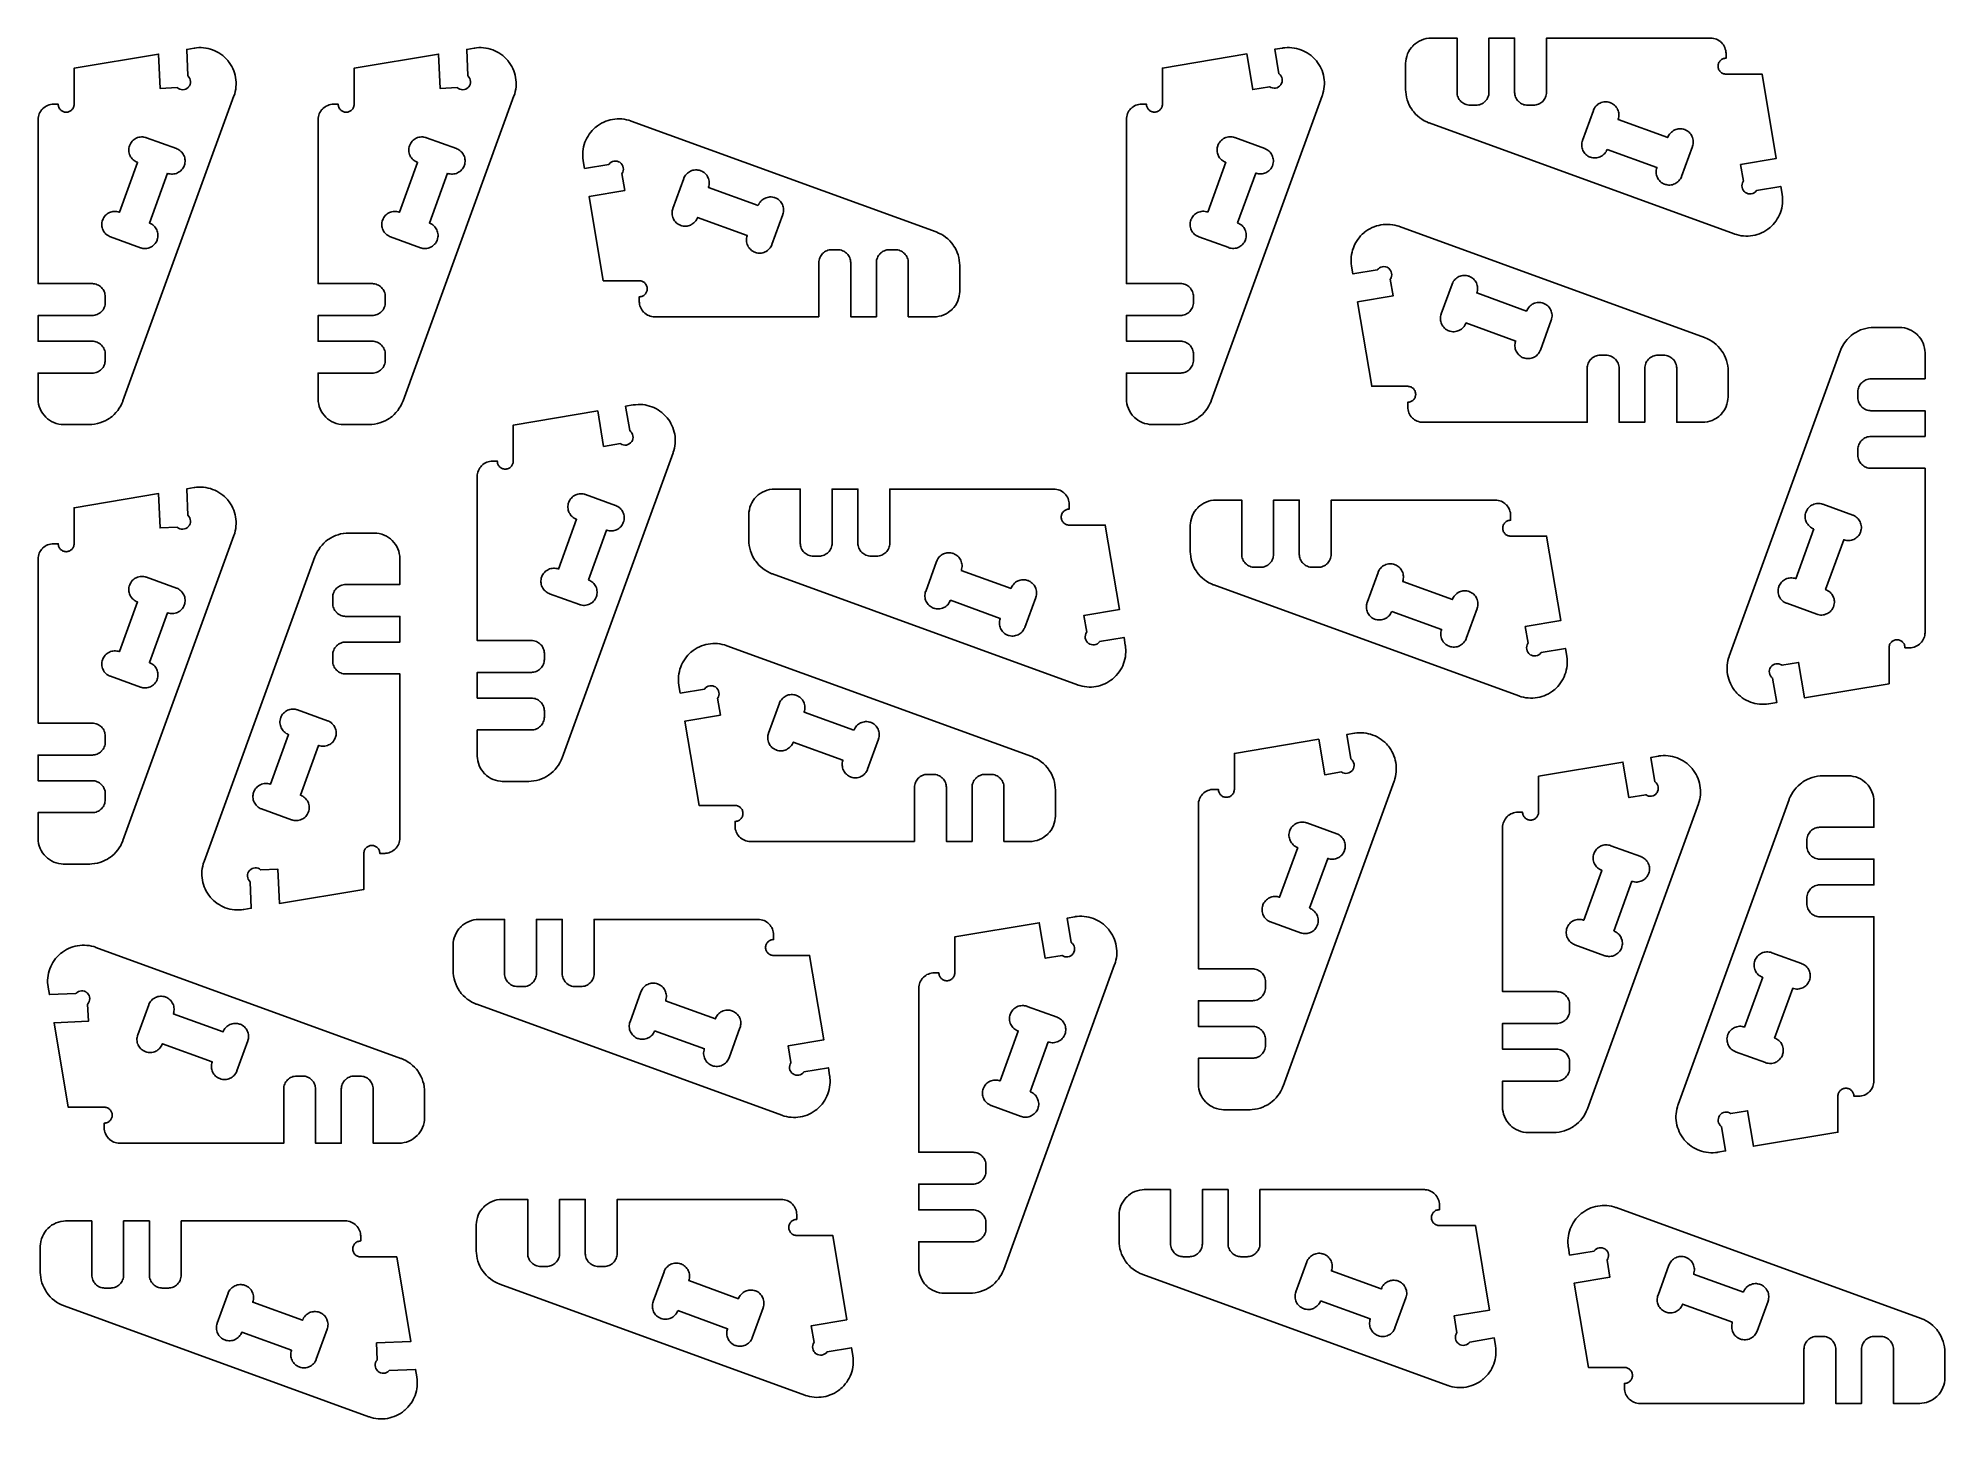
# Model space of a CAD drawing. Extents: x 0 to 371, y 0 to 268.
import ezdxf

# ---------------------------------------------------------------- set-up
doc = ezdxf.new("R2010")
doc.units = 0
doc.layers.get('0').update_dxf_attribs({"linetype": 'CONTINUOUS'})

msp = doc.modelspace()

# ---------------------------------------------------------------- linework, layer by layer
at = {"color": 0}
for points in [[(293.264, 258), (293.264, 257.935), (293.251, 257.739), (293.213, 257.486), (293.15, 257.242), (293.064, 257.007), (292.956, 256.785), (292.828, 256.574), (292.682, 256.378), (292.517, 256.197), (292.336, 256.032), (292.14, 255.886), (291.929, 255.758), (291.707, 255.65), (291.472, 255.565), (291.228, 255.501), (290.975, 255.463), (290.779, 255.45), (290.714, 255.45), (289.614, 255.45), (289.551, 255.45), (289.362, 255.463), (289.114, 255.5), (288.872, 255.56), (288.638, 255.644), (288.414, 255.75), (288.199, 255.879), (287.997, 256.028), (287.856, 256.153), (287.811, 256.197), (287.767, 256.242), (287.642, 256.383), (287.493, 256.585), (287.364, 256.799), (287.258, 257.024), (287.174, 257.258), (287.114, 257.5), (287.076, 257.749), (287.064, 257.938), (287.064, 258), (287.064, 268.5), (282.064, 268.5), (282.064, 258), (282.064, 257.938), (282.051, 257.749), (282.014, 257.5), (281.954, 257.258), (281.869, 257.024), (281.764, 256.799), (281.636, 256.585), (281.486, 256.383), (281.361, 256.242), (281.317, 256.197), (281.272, 256.153), (281.131, 256.028), (280.929, 255.879), (280.715, 255.75), (280.49, 255.644), (280.256, 255.56), (280.014, 255.5), (279.765, 255.463), (279.576, 255.45), (279.514, 255.45), (278.414, 255.45), (278.349, 255.45), (278.153, 255.463), (277.9, 255.501), (277.656, 255.565), (277.421, 255.65), (277.199, 255.758), (276.987, 255.886), (276.792, 256.032), (276.611, 256.197), (276.446, 256.378), (276.3, 256.574), (276.172, 256.785), (276.064, 257.007), (275.979, 257.242), (275.915, 257.486), (275.876, 257.739), (275.864, 257.935), (275.864, 258), (275.864, 268.5), (270.864, 268.5), (270.74, 268.5), (270.369, 268.475), (269.883, 268.403), (269.41, 268.283), (268.95, 268.119), (268.51, 267.911), (268.09, 267.66), (267.696, 267.368), (267.415, 267.122), (267.328, 267.036), (267.242, 266.949), (266.996, 266.669), (266.704, 266.274), (266.453, 265.854), (266.244, 265.414), (266.081, 264.954), (265.961, 264.481), (265.889, 263.994), (265.864, 263.624), (265.864, 263.5), (265.864, 258.581), (265.864, 258.447), (265.885, 258.044), (265.946, 257.513), (266.047, 256.99), (266.188, 256.476), (266.367, 255.975), (266.585, 255.487), (266.839, 255.018), (267.053, 254.676), (267.131, 254.565), (267.207, 254.456), (267.454, 254.138), (267.81, 253.737), (268.193, 253.367), (268.603, 253.028), (269.037, 252.719), (269.494, 252.446), (269.974, 252.206), (270.344, 252.049), (270.471, 252.003), (329.764, 230.428), (329.872, 230.389), (330.206, 230.283), (330.651, 230.169), (331.101, 230.086), (331.554, 230.032), (332.008, 230.007), (332.46, 230.013), (332.911, 230.047), (333.358, 230.11), (333.8, 230.201), (334.235, 230.322), (334.662, 230.469), (335.081, 230.646), (335.489, 230.85), (335.885, 231.081), (336.267, 231.339), (336.544, 231.55), (336.633, 231.624), (336.722, 231.699), (336.981, 231.933), (337.304, 232.261), (337.603, 232.608), (337.878, 232.972), (338.128, 233.351), (338.351, 233.744), (338.549, 234.151), (338.719, 234.569), (338.862, 234.997), (338.978, 235.433), (339.065, 235.878), (339.124, 236.328), (339.153, 236.782), (339.153, 237.24), (339.122, 237.7), (339.081, 238.047), (339.061, 238.161), (338.811, 239.656), (334.069, 238.861), (334.024, 238.799), (333.861, 238.626), (333.619, 238.442), (333.35, 238.31), (333.063, 238.233), (332.767, 238.213), (332.469, 238.249), (332.179, 238.344), (331.971, 238.454), (331.907, 238.5), (331.843, 238.546), (331.671, 238.707), (331.486, 238.95), (331.356, 239.219), (331.278, 239.506), (331.257, 239.803), (331.294, 240.1), (331.389, 240.389), (331.5, 240.599), (331.544, 240.662), (330.999, 243.925), (337.903, 245.081), (335.156, 261.5), (328.156, 261.5), (328.115, 261.5), (327.997, 261.508), (327.843, 261.532), (327.694, 261.569), (327.551, 261.622), (327.417, 261.688), (327.289, 261.765), (327.169, 261.854), (327.06, 261.954), (326.96, 262.064), (326.869, 262.183), (326.793, 262.311), (326.728, 262.447), (326.675, 262.589), (326.636, 262.737), (326.614, 262.892), (326.606, 263.01), (326.606, 263.05), (326.606, 263.09), (326.614, 263.208), (326.636, 263.362), (326.675, 263.511), (326.728, 263.653), (326.793, 263.789), (326.869, 263.917), (326.96, 264.036), (327.06, 264.146), (327.169, 264.246), (327.289, 264.335), (327.417, 264.412), (327.551, 264.478), (327.694, 264.531), (327.843, 264.568), (327.997, 264.592), (328.115, 264.6), (328.156, 264.6), (328.156, 265.5), (328.156, 265.574), (328.14, 265.797), (328.097, 266.088), (328.025, 266.372), (327.926, 266.649), (327.801, 266.912), (327.651, 267.164), (327.476, 267.401), (327.329, 267.569), (327.276, 267.621), (327.224, 267.674), (327.057, 267.821), (326.819, 267.996), (326.568, 268.147), (326.303, 268.272), (326.028, 268.371), (325.743, 268.442), (325.451, 268.485), (325.229, 268.5), (325.156, 268.5), (293.264, 268.5), (293.264, 258)], [(38.0721, 257.257), (38.1118, 257.367), (38.2164, 257.699), (38.3304, 258.146), (38.4143, 258.596), (38.4682, 259.049), (38.4925, 259.501), (38.4875, 259.954), (38.4533, 260.406), (38.3903, 260.851), (38.2986, 261.294), (38.1785, 261.729), (38.0303, 262.157), (37.8542, 262.575), (37.6503, 262.983), (37.4192, 263.379), (37.161, 263.761), (36.95, 264.037), (36.8757, 264.128), (36.8015, 264.217), (36.5669, 264.475), (36.2385, 264.799), (35.8917, 265.097), (35.5279, 265.372), (35.1486, 265.621), (34.7553, 265.844), (34.3489, 266.043), (33.9311, 266.213), (33.5031, 266.357), (33.0664, 266.472), (32.6224, 266.56), (32.1722, 266.618), (31.7174, 266.647), (31.2593, 266.647), (30.7993, 266.617), (30.4532, 266.574), (30.3387, 266.556), (28.8849, 266.311), (29.1143, 261.16), (29.1719, 261.107), (29.3236, 260.925), (29.4774, 260.662), (29.5751, 260.379), (29.6167, 260.085), (29.6015, 259.787), (29.5293, 259.497), (29.3996, 259.221), (29.2646, 259.026), (29.2119, 258.969), (29.1592, 258.911), (28.9778, 258.76), (28.7147, 258.607), (28.4317, 258.508), (28.1372, 258.467), (27.8401, 258.482), (27.5494, 258.554), (27.2737, 258.685), (27.0796, 258.819), (27.0221, 258.872), (23.7174, 258.725), (23.4201, 265.397), (7, 262.65), (7, 255.65), (7, 255.61), (6.99197, 255.49), (6.96847, 255.338), (6.93028, 255.189), (6.87815, 255.046), (6.81288, 254.911), (6.73525, 254.783), (6.64606, 254.664), (6.54601, 254.553), (6.43593, 254.453), (6.31663, 254.364), (6.18881, 254.286), (6.05333, 254.221), (5.91092, 254.169), (5.76237, 254.131), (5.60846, 254.107), (5.48964, 254.1), (5.45003, 254.1), (5.41037, 254.1), (5.2915, 254.107), (5.13764, 254.131), (4.9891, 254.169), (4.84668, 254.221), (4.71115, 254.286), (4.58339, 254.364), (4.46403, 254.453), (4.35394, 254.553), (4.2539, 254.664), (4.16471, 254.783), (4.08708, 254.911), (4.02181, 255.046), (3.96967, 255.189), (3.93147, 255.338), (3.90799, 255.49), (3.90001, 255.61), (3.90001, 255.65), (3, 255.65), (2.92583, 255.65), (2.70344, 255.635), (2.412, 255.592), (2.1275, 255.519), (1.85194, 255.421), (1.58729, 255.296), (1.33556, 255.146), (1.09869, 254.969), (0.9311, 254.824), (0.87869, 254.771), (0.82628, 254.718), (0.67936, 254.551), (0.50401, 254.314), (0.35341, 254.063), (0.22835, 253.797), (0.12967, 253.522), (0.05816, 253.237), (0.01465, 252.946), (0, 252.724), (0, 252.65), (0, 220.758), (10.5, 220.758), (10.5652, 220.758), (10.7607, 220.744), (11.0139, 220.707), (11.2583, 220.643), (11.4926, 220.558), (11.7155, 220.45), (11.9257, 220.322), (12.122, 220.176), (12.3031, 220.011), (12.4677, 219.831), (12.6145, 219.633), (12.7422, 219.424), (12.8496, 219.2), (12.9353, 218.967), (12.9982, 218.722), (13.0368, 218.469), (13.05, 218.274), (13.05, 218.208), (13.05, 217.108), (13.05, 217.044), (13.0375, 216.856), (13.0005, 216.608), (12.9398, 216.367), (12.8559, 216.132), (12.7496, 215.907), (12.6215, 215.693), (12.4725, 215.492), (12.3477, 215.35), (12.3031, 215.306), (12.2586, 215.261), (12.116, 215.136), (11.9147, 214.986), (11.7007, 214.858), (11.4759, 214.753), (11.2416, 214.668), (10.9998, 214.607), (10.752, 214.571), (10.563, 214.558), (10.5, 214.558), (0, 214.558), (0, 209.558), (10.5, 209.558), (10.563, 209.558), (10.752, 209.546), (10.9998, 209.508), (11.2416, 209.447), (11.4759, 209.364), (11.7007, 209.258), (11.9147, 209.129), (12.116, 208.981), (12.2585, 208.856), (12.3031, 208.811), (12.3477, 208.767), (12.4725, 208.624), (12.6215, 208.422), (12.7496, 208.208), (12.8559, 207.983), (12.9398, 207.75), (13.0005, 207.508), (13.0375, 207.26), (13.05, 207.071), (13.05, 207.008), (13.05, 205.908), (13.05, 205.843), (13.0368, 205.647), (12.9982, 205.394), (12.9353, 205.15), (12.8496, 204.915), (12.7422, 204.693), (12.6145, 204.482), (12.4677, 204.286), (12.3031, 204.106), (12.122, 203.94), (11.9257, 203.793), (11.7155, 203.665), (11.4926, 203.558), (11.2583, 203.472), (11.0139, 203.41), (10.7607, 203.371), (10.5652, 203.358), (10.5, 203.358), (0, 203.358), (0, 198.358), (0, 198.231), (0.02577, 197.847), (0.10156, 197.35), (0.22477, 196.871), (0.3929, 196.413), (0.60346, 195.975), (0.8539, 195.563), (1.14176, 195.178), (1.46446, 194.822), (1.8195, 194.5), (2.20443, 194.212), (2.61669, 193.961), (3.05376, 193.751), (3.51313, 193.583), (3.99229, 193.46), (4.48876, 193.383), (4.87218, 193.358), (5, 193.358), (9.91889, 193.358), (10.0531, 193.358), (10.4556, 193.379), (10.9869, 193.44), (11.5104, 193.542), (12.0239, 193.682), (12.5253, 193.861), (13.0123, 194.079), (13.4826, 194.333), (13.8242, 194.547), (13.9342, 194.624), (14.044, 194.701), (14.3619, 194.949), (14.7619, 195.304), (15.1326, 195.688), (15.4726, 196.097), (15.7804, 196.532), (16.0547, 196.989), (16.294, 197.467), (16.4511, 197.839), (16.4969, 197.964), (38.0721, 257.257)], [(92.5129, 257.257), (92.5526, 257.367), (92.6572, 257.699), (92.7712, 258.146), (92.8551, 258.596), (92.909, 259.049), (92.9333, 259.501), (92.9283, 259.954), (92.8942, 260.406), (92.8311, 260.851), (92.7393, 261.294), (92.6193, 261.729), (92.471, 262.157), (92.2949, 262.575), (92.0911, 262.983), (91.86, 263.379), (91.6017, 263.761), (91.3908, 264.037), (91.3165, 264.128), (91.2424, 264.217), (91.0076, 264.475), (90.6793, 264.799), (90.3325, 265.097), (89.9688, 265.372), (89.5894, 265.621), (89.196, 265.844), (88.7897, 266.043), (88.3718, 266.213), (87.9439, 266.357), (87.5072, 266.472), (87.0632, 266.56), (86.6131, 266.618), (86.1582, 266.647), (85.7001, 266.647), (85.2401, 266.617), (84.894, 266.574), (84.7796, 266.556), (83.3257, 266.311), (83.5551, 261.16), (83.6128, 261.107), (83.7644, 260.925), (83.9182, 260.662), (84.016, 260.379), (84.0575, 260.085), (84.0424, 259.787), (83.97, 259.497), (83.8403, 259.221), (83.7054, 259.026), (83.6528, 258.969), (83.6, 258.911), (83.4186, 258.76), (83.1556, 258.607), (82.8725, 258.508), (82.5779, 258.467), (82.281, 258.482), (81.9903, 258.554), (81.7146, 258.685), (81.5204, 258.819), (81.4629, 258.872), (78.1582, 258.725), (77.861, 265.397), (61.4408, 262.65), (61.4408, 255.65), (61.4408, 255.61), (61.4328, 255.49), (61.4093, 255.338), (61.3711, 255.189), (61.3189, 255.046), (61.2538, 254.911), (61.1761, 254.783), (61.0868, 254.664), (60.9868, 254.553), (60.8768, 254.453), (60.7575, 254.364), (60.6296, 254.286), (60.4942, 254.221), (60.3517, 254.169), (60.2032, 254.131), (60.0493, 254.107), (59.9304, 254.1), (59.8908, 254.1), (59.8513, 254.1), (59.7324, 254.107), (59.5785, 254.131), (59.4299, 254.169), (59.2875, 254.221), (59.1519, 254.286), (59.0242, 254.364), (58.9049, 254.453), (58.7947, 254.553), (58.6947, 254.664), (58.6056, 254.783), (58.5279, 254.911), (58.4626, 255.046), (58.4104, 255.189), (58.3722, 255.338), (58.3487, 255.49), (58.3408, 255.61), (58.3408, 255.65), (57.4408, 255.65), (57.3667, 255.65), (57.1443, 255.635), (56.8528, 255.592), (56.5683, 255.519), (56.2928, 255.421), (56.0281, 255.296), (55.7764, 255.146), (55.5394, 254.969), (55.3719, 254.824), (55.3194, 254.771), (55.2671, 254.718), (55.1201, 254.551), (54.9449, 254.314), (54.7942, 254.063), (54.6692, 253.797), (54.5704, 253.522), (54.499, 253.237), (54.4554, 252.946), (54.4408, 252.724), (54.4408, 252.65), (54.4408, 220.758), (64.9408, 220.758), (65.006, 220.758), (65.2015, 220.744), (65.4547, 220.707), (65.6992, 220.643), (65.9333, 220.558), (66.1563, 220.45), (66.3665, 220.322), (66.5628, 220.176), (66.7439, 220.011), (66.9085, 219.831), (67.0553, 219.633), (67.1831, 219.424), (67.2904, 219.2), (67.3761, 218.967), (67.439, 218.722), (67.4776, 218.469), (67.4908, 218.274), (67.4908, 218.208), (67.4908, 217.108), (67.4908, 217.044), (67.4783, 216.856), (67.4414, 216.608), (67.3806, 216.367), (67.2967, 216.132), (67.1904, 215.907), (67.0624, 215.693), (66.9133, 215.492), (66.7885, 215.35), (66.744, 215.306), (66.6994, 215.261), (66.5569, 215.136), (66.3556, 214.986), (66.1417, 214.858), (65.9167, 214.753), (65.6825, 214.668), (65.4406, 214.607), (65.1928, 214.571), (65.0038, 214.558), (64.9408, 214.558), (54.4408, 214.558), (54.4408, 209.558), (64.9408, 209.558), (65.0038, 209.558), (65.1928, 209.546), (65.4406, 209.508), (65.6825, 209.447), (65.9167, 209.364), (66.1417, 209.258), (66.3556, 209.129), (66.5569, 208.981), (66.6994, 208.856), (66.744, 208.811), (66.7885, 208.767), (66.9133, 208.624), (67.0624, 208.422), (67.1904, 208.208), (67.2967, 207.983), (67.3806, 207.75), (67.4414, 207.508), (67.4783, 207.26), (67.4908, 207.071), (67.4908, 207.008), (67.4908, 205.908), (67.4908, 205.843), (67.4776, 205.647), (67.439, 205.394), (67.3761, 205.15), (67.2904, 204.915), (67.1831, 204.693), (67.0553, 204.482), (66.9085, 204.286), (66.7439, 204.106), (66.5628, 203.94), (66.3665, 203.793), (66.1563, 203.665), (65.9333, 203.558), (65.6992, 203.472), (65.4547, 203.41), (65.2015, 203.371), (65.006, 203.358), (64.9408, 203.358), (54.4408, 203.358), (54.4408, 198.358), (54.4408, 198.231), (54.4665, 197.847), (54.5424, 197.35), (54.6656, 196.871), (54.8338, 196.413), (55.0443, 195.975), (55.2947, 195.563), (55.5826, 195.178), (55.9053, 194.822), (56.2603, 194.5), (56.6453, 194.212), (57.0575, 193.961), (57.4946, 193.751), (57.9539, 193.583), (58.4331, 193.46), (58.9296, 193.383), (59.3131, 193.358), (59.4408, 193.358), (64.3597, 193.358), (64.4939, 193.358), (64.8964, 193.379), (65.4276, 193.44), (65.9511, 193.542), (66.4647, 193.682), (66.9661, 193.861), (67.4532, 194.079), (67.9235, 194.333), (68.2651, 194.547), (68.375, 194.624), (68.4849, 194.701), (68.8028, 194.949), (69.2028, 195.304), (69.5735, 195.688), (69.9135, 196.097), (70.2213, 196.532), (70.4956, 196.989), (70.7349, 197.467), (70.8918, 197.839), (70.9378, 197.964), (92.5129, 257.257)], [(222.082, 220.775), (222.147, 220.775), (222.343, 220.763), (222.596, 220.724), (222.84, 220.661), (223.075, 220.575), (223.299, 220.468), (223.508, 220.34), (223.704, 220.193), (223.886, 220.028), (224.05, 219.847), (224.197, 219.651), (224.325, 219.44), (224.432, 219.218), (224.518, 218.983), (224.581, 218.739), (224.619, 218.486), (224.632, 218.29), (224.632, 218.225), (224.632, 217.125), (224.632, 217.063), (224.619, 216.874), (224.583, 216.625), (224.522, 216.383), (224.439, 216.15), (224.332, 215.925), (224.204, 215.711), (224.056, 215.51), (223.931, 215.367), (223.886, 215.322), (223.842, 215.278), (223.699, 215.153), (223.497, 215.004), (223.283, 214.876), (223.058, 214.769), (222.824, 214.686), (222.582, 214.625), (222.335, 214.587), (222.146, 214.575), (222.082, 214.575), (211.582, 214.575), (211.582, 209.575), (222.082, 209.575), (222.146, 209.575), (222.335, 209.563), (222.582, 209.526), (222.824, 209.465), (223.058, 209.381), (223.283, 209.275), (223.497, 209.147), (223.699, 208.997), (223.842, 208.874), (223.886, 208.828), (223.931, 208.783), (224.056, 208.642), (224.204, 208.44), (224.332, 208.226), (224.439, 208.001), (224.522, 207.767), (224.583, 207.525), (224.619, 207.278), (224.632, 207.089), (224.632, 207.025), (224.632, 205.925), (224.632, 205.86), (224.619, 205.664), (224.581, 205.411), (224.518, 205.167), (224.432, 204.933), (224.325, 204.71), (224.197, 204.5), (224.05, 204.303), (223.886, 204.122), (223.704, 203.957), (223.508, 203.811), (223.299, 203.683), (223.075, 203.575), (222.84, 203.49), (222.596, 203.426), (222.343, 203.389), (222.147, 203.375), (222.082, 203.375), (211.582, 203.375), (211.582, 198.375), (211.582, 198.251), (211.607, 197.881), (211.679, 197.396), (211.799, 196.921), (211.962, 196.462), (212.172, 196.021), (212.422, 195.601), (212.715, 195.207), (212.96, 194.928), (213.047, 194.84), (213.135, 194.753), (213.414, 194.507), (213.808, 194.215), (214.228, 193.964), (214.669, 193.756), (215.128, 193.592), (215.603, 193.472), (216.089, 193.4), (216.458, 193.375), (216.582, 193.375), (221.501, 193.375), (221.636, 193.375), (222.038, 193.396), (222.569, 193.457), (223.093, 193.558), (223.607, 193.699), (224.108, 193.879), (224.594, 194.096), (225.065, 194.35), (225.407, 194.564), (225.517, 194.642), (225.626, 194.718), (225.944, 194.967), (226.344, 195.321), (226.715, 195.704), (227.056, 196.114), (227.362, 196.549), (227.638, 197.006), (227.876, 197.485), (228.033, 197.856), (228.079, 197.982), (249.654, 257.275), (249.694, 257.383), (249.799, 257.717), (249.912, 258.162), (249.997, 258.614), (250.051, 259.065), (250.075, 259.519), (250.069, 259.972), (250.036, 260.422), (249.972, 260.869), (249.881, 261.311), (249.761, 261.746), (249.612, 262.174), (249.436, 262.593), (249.233, 263), (249.001, 263.396), (248.743, 263.778), (248.532, 264.056), (248.458, 264.144), (248.385, 264.233), (248.15, 264.492), (247.821, 264.815), (247.474, 265.114), (247.111, 265.389), (246.731, 265.639), (246.338, 265.862), (245.932, 266.06), (245.514, 266.231), (245.086, 266.374), (244.649, 266.489), (244.206, 266.576), (243.754, 266.636), (243.3, 266.665), (242.842, 266.664), (242.382, 266.633), (242.036, 266.592), (241.921, 266.572), (240.428, 266.322), (241.221, 261.581), (241.285, 261.535), (241.457, 261.374), (241.642, 261.131), (241.772, 260.861), (241.85, 260.574), (241.871, 260.278), (241.833, 259.981), (241.739, 259.69), (241.628, 259.482), (241.582, 259.418), (241.537, 259.354), (241.375, 259.182), (241.133, 258.997), (240.864, 258.867), (240.576, 258.789), (240.279, 258.768), (239.982, 258.806), (239.693, 258.9), (239.485, 259.011), (239.421, 259.057), (236.158, 258.51), (235.003, 265.414), (218.582, 262.667), (218.582, 255.667), (218.582, 255.626), (218.575, 255.508), (218.551, 255.354), (218.513, 255.206), (218.461, 255.064), (218.396, 254.928), (218.318, 254.8), (218.229, 254.681), (218.129, 254.571), (218.018, 254.471), (217.899, 254.382), (217.771, 254.304), (217.636, 254.239), (217.493, 254.186), (217.344, 254.149), (217.192, 254.125), (217.072, 254.117), (217.032, 254.117), (216.993, 254.117), (216.874, 254.125), (216.721, 254.149), (216.572, 254.186), (216.429, 254.239), (216.293, 254.304), (216.165, 254.382), (216.047, 254.471), (215.936, 254.571), (215.836, 254.681), (215.747, 254.8), (215.669, 254.928), (215.604, 255.064), (215.553, 255.206), (215.514, 255.354), (215.49, 255.508), (215.482, 255.626), (215.482, 255.667), (214.582, 255.667), (214.508, 255.667), (214.286, 255.651), (213.994, 255.608), (213.71, 255.537), (213.435, 255.439), (213.169, 255.313), (212.918, 255.162), (212.681, 254.987), (212.514, 254.84), (212.461, 254.787), (212.408, 254.736), (212.263, 254.568), (212.086, 254.331), (211.936, 254.079), (211.811, 253.815), (211.712, 253.539), (211.64, 253.254), (211.597, 252.963), (211.582, 252.74), (211.582, 252.667), (211.582, 220.775), (222.082, 220.775)], [(305.043, 246.872), (314.722, 243.35), (314.7, 243.289), (314.644, 243.1), (314.594, 242.85), (314.571, 242.599), (314.571, 242.349), (314.596, 242.103), (314.643, 241.861), (314.714, 241.626), (314.807, 241.4), (314.921, 241.183), (315.056, 240.979), (315.21, 240.786), (315.382, 240.61), (315.572, 240.449), (315.781, 240.307), (316.006, 240.183), (316.185, 240.104), (316.246, 240.082), (316.307, 240.06), (316.496, 240.006), (316.747, 239.954), (316.999, 239.931), (317.247, 239.931), (317.493, 239.956), (317.735, 240.004), (317.969, 240.075), (318.196, 240.167), (318.412, 240.281), (318.618, 240.415), (318.81, 240.569), (318.986, 240.742), (319.147, 240.933), (319.29, 241.14), (319.412, 241.365), (319.492, 241.544), (319.514, 241.606), (321.635, 247.432), (321.657, 247.492), (321.711, 247.675), (321.764, 247.921), (321.792, 248.171), (321.794, 248.421), (321.774, 248.669), (321.728, 248.917), (321.657, 249.158), (321.589, 249.336), (321.563, 249.394), (321.536, 249.451), (321.444, 249.619), (321.307, 249.829), (321.149, 250.025), (320.974, 250.203), (320.782, 250.364), (320.574, 250.504), (320.353, 250.625), (320.178, 250.701), (320.118, 250.724), (320.058, 250.744), (319.876, 250.799), (319.629, 250.849), (319.379, 250.874), (319.129, 250.874), (318.881, 250.85), (318.633, 250.803), (318.393, 250.729), (318.215, 250.66), (318.158, 250.633), (318.1, 250.606), (317.933, 250.513), (317.725, 250.374), (317.531, 250.214), (317.354, 250.036), (317.196, 249.843), (317.057, 249.633), (316.939, 249.411), (316.864, 249.236), (316.842, 249.176), (307.162, 252.699), (307.185, 252.76), (307.24, 252.949), (307.29, 253.199), (307.314, 253.45), (307.314, 253.7), (307.289, 253.946), (307.242, 254.188), (307.171, 254.422), (307.078, 254.649), (306.964, 254.865), (306.829, 255.069), (306.675, 255.261), (306.503, 255.439), (306.311, 255.6), (306.104, 255.742), (305.879, 255.865), (305.7, 255.944), (305.639, 255.967), (305.578, 255.989), (305.389, 256.043), (305.138, 256.093), (304.886, 256.118), (304.638, 256.118), (304.392, 256.093), (304.15, 256.044), (303.915, 255.974), (303.689, 255.882), (303.472, 255.768), (303.267, 255.633), (303.075, 255.479), (302.897, 255.307), (302.737, 255.115), (302.594, 254.907), (302.472, 254.683), (302.393, 254.504), (302.371, 254.442), (300.25, 248.615), (300.228, 248.554), (300.174, 248.367), (300.124, 248.115), (300.099, 247.864), (300.099, 247.615), (300.124, 247.368), (300.172, 247.128), (300.243, 246.893), (300.336, 246.667), (300.45, 246.45), (300.583, 246.244), (300.737, 246.053), (300.91, 245.875), (301.101, 245.715), (301.31, 245.572), (301.533, 245.449), (301.714, 245.369), (301.775, 245.347), (301.833, 245.326), (302.015, 245.274), (302.261, 245.224), (302.51, 245.197), (302.758, 245.196), (303.006, 245.219), (303.25, 245.267), (303.49, 245.338), (303.667, 245.407), (303.725, 245.433), (303.782, 245.46), (303.947, 245.551), (304.157, 245.689), (304.35, 245.846), (304.526, 246.021), (304.686, 246.213), (304.825, 246.419), (304.944, 246.639), (305.021, 246.813), (305.043, 246.872)], [(151.774, 224.807), (151.774, 224.872), (151.786, 225.068), (151.825, 225.321), (151.888, 225.565), (151.974, 225.8), (152.081, 226.024), (152.208, 226.233), (152.356, 226.429), (152.519, 226.611), (152.701, 226.775), (152.897, 226.922), (153.108, 227.05), (153.331, 227.157), (153.565, 227.243), (153.81, 227.306), (154.063, 227.344), (154.258, 227.357), (154.324, 227.357), (155.424, 227.357), (155.486, 227.357), (155.675, 227.344), (155.924, 227.308), (156.165, 227.247), (156.399, 227.164), (156.624, 227.057), (156.837, 226.929), (157.039, 226.781), (157.182, 226.656), (157.226, 226.611), (157.271, 226.567), (157.396, 226.424), (157.544, 226.222), (157.672, 226.008), (157.779, 225.783), (157.862, 225.549), (157.924, 225.307), (157.961, 225.06), (157.974, 224.871), (157.974, 224.807), (157.974, 214.307), (162.974, 214.307), (162.974, 224.807), (162.974, 224.871), (162.986, 225.06), (163.022, 225.307), (163.083, 225.549), (163.168, 225.783), (163.274, 226.008), (163.401, 226.222), (163.551, 226.424), (163.675, 226.567), (163.721, 226.611), (163.765, 226.656), (163.907, 226.781), (164.108, 226.929), (164.322, 227.057), (164.547, 227.164), (164.782, 227.247), (165.024, 227.308), (165.271, 227.344), (165.46, 227.357), (165.524, 227.357), (166.624, 227.357), (166.689, 227.357), (166.883, 227.344), (167.138, 227.306), (167.382, 227.243), (167.615, 227.157), (167.839, 227.05), (168.049, 226.922), (168.246, 226.775), (168.426, 226.611), (168.592, 226.429), (168.737, 226.233), (168.865, 226.024), (168.974, 225.8), (169.058, 225.565), (169.122, 225.321), (169.16, 225.068), (169.174, 224.872), (169.174, 224.807), (169.174, 214.307), (174.174, 214.307), (174.297, 214.307), (174.668, 214.332), (175.153, 214.404), (175.628, 214.524), (176.086, 214.688), (176.528, 214.897), (176.947, 215.147), (177.342, 215.44), (177.622, 215.685), (177.708, 215.772), (177.796, 215.86), (178.04, 216.139), (178.333, 216.533), (178.585, 216.953), (178.793, 217.394), (178.957, 217.853), (179.076, 218.328), (179.149, 218.814), (179.174, 219.183), (179.174, 219.307), (179.174, 224.226), (179.174, 224.361), (179.153, 224.763), (179.092, 225.294), (178.99, 225.818), (178.849, 226.332), (178.669, 226.833), (178.453, 227.319), (178.199, 227.79), (177.985, 228.132), (177.907, 228.242), (177.831, 228.351), (177.582, 228.669), (177.228, 229.069), (176.844, 229.44), (176.435, 229.781), (176, 230.088), (175.543, 230.362), (175.064, 230.601), (174.693, 230.758), (174.567, 230.804), (115.274, 252.379), (115.165, 252.419), (114.832, 252.524), (114.386, 252.638), (113.935, 252.722), (113.483, 252.776), (113.029, 252.8), (112.577, 252.794), (112.126, 252.761), (111.679, 252.697), (111.238, 252.606), (110.802, 252.486), (110.374, 252.338), (109.956, 252.161), (109.548, 251.958), (109.153, 251.726), (108.771, 251.468), (108.493, 251.257), (108.404, 251.183), (108.315, 251.11), (108.057, 250.875), (107.733, 250.546), (107.434, 250.199), (107.159, 249.836), (106.91, 249.456), (106.686, 249.063), (106.489, 248.657), (106.318, 248.239), (106.175, 247.811), (106.059, 247.374), (105.972, 246.931), (105.913, 246.479), (105.884, 246.025), (105.884, 245.567), (105.915, 245.107), (105.957, 244.761), (105.976, 244.646), (106.226, 243.153), (110.968, 243.946), (111.014, 244.01), (111.175, 244.182), (111.418, 244.367), (111.687, 244.497), (111.974, 244.575), (112.271, 244.596), (112.568, 244.558), (112.858, 244.464), (113.067, 244.353), (113.13, 244.307), (113.194, 244.263), (113.366, 244.1), (113.551, 243.858), (113.682, 243.589), (113.759, 243.301), (113.78, 243.004), (113.743, 242.707), (113.648, 242.418), (113.538, 242.21), (113.492, 242.146), (114.038, 238.883), (107.134, 237.728), (109.882, 221.307), (116.882, 221.307), (116.922, 221.307), (117.04, 221.3), (117.194, 221.276), (117.343, 221.237), (117.485, 221.186), (117.621, 221.121), (117.749, 221.043), (117.868, 220.954), (117.978, 220.854), (118.078, 220.743), (118.167, 220.624), (118.245, 220.496), (118.31, 220.361), (118.362, 220.218), (118.4, 220.069), (118.424, 219.917), (118.432, 219.797), (118.432, 219.757), (118.432, 219.718), (118.424, 219.599), (118.4, 219.446), (118.362, 219.297), (118.31, 219.154), (118.245, 219.018), (118.167, 218.89), (118.078, 218.772), (117.978, 218.661), (117.868, 218.561), (117.749, 218.472), (117.621, 218.394), (117.485, 218.329), (117.343, 218.278), (117.194, 218.239), (117.04, 218.215), (116.922, 218.207), (116.882, 218.207), (116.882, 217.307), (116.882, 217.233), (116.897, 217.011), (116.94, 216.719), (117.012, 216.435), (117.11, 216.16), (117.235, 215.894), (117.386, 215.643), (117.561, 215.407), (117.708, 215.239), (117.761, 215.186), (117.813, 215.133), (117.981, 214.987), (118.218, 214.811), (118.469, 214.661), (118.734, 214.536), (119.009, 214.438), (119.294, 214.365), (119.585, 214.322), (119.808, 214.307), (119.882, 214.307), (151.774, 214.307), (151.774, 224.807)], [(25.15, 242.217), (21.6279, 232.537), (21.6892, 232.515), (21.8685, 232.435), (22.0932, 232.313), (22.3012, 232.169), (22.4921, 232.01), (22.6649, 231.832), (22.8187, 231.64), (22.9531, 231.435), (23.0669, 231.218), (23.1597, 230.992), (23.2306, 230.757), (23.2786, 230.517), (23.3033, 230.269), (23.3039, 230.021), (23.2793, 229.769), (23.229, 229.518), (23.1746, 229.331), (23.1522, 229.268), (23.13, 229.207), (23.0507, 229.028), (22.9278, 228.803), (22.7853, 228.596), (22.6246, 228.404), (22.4474, 228.232), (22.2554, 228.078), (22.0504, 227.943), (21.8339, 227.829), (21.6074, 227.737), (21.3728, 227.667), (21.1314, 227.618), (20.8853, 227.593), (20.6358, 227.593), (20.3847, 227.617), (20.1335, 227.668), (19.9453, 227.722), (19.884, 227.744), (14.0578, 229.864), (13.9965, 229.886), (13.8172, 229.965), (13.5925, 230.089), (13.3843, 230.232), (13.1935, 230.392), (13.0207, 230.569), (12.8669, 230.761), (12.7326, 230.967), (12.6187, 231.183), (12.5259, 231.41), (12.4551, 231.644), (12.407, 231.885), (12.3823, 232.132), (12.3818, 232.381), (12.4064, 232.632), (12.4566, 232.883), (12.5111, 233.071), (12.5334, 233.132), (12.5557, 233.194), (12.6349, 233.374), (12.7578, 233.597), (12.9004, 233.806), (13.0611, 233.997), (13.2382, 234.169), (13.4301, 234.324), (13.6352, 234.458), (13.8518, 234.572), (14.0782, 234.664), (14.3129, 234.735), (14.5542, 234.783), (14.8004, 234.808), (15.0499, 234.808), (15.301, 234.783), (15.5521, 234.733), (15.7403, 234.679), (15.8017, 234.657), (19.3238, 244.336), (19.2639, 244.357), (19.0888, 244.433), (18.8663, 244.551), (18.6575, 244.69), (18.4638, 244.849), (18.2865, 245.025), (18.1271, 245.218), (17.9868, 245.428), (17.8942, 245.594), (17.8671, 245.651), (17.84, 245.71), (17.7703, 245.886), (17.6976, 246.128), (17.6494, 246.374), (17.6257, 246.624), (17.6265, 246.874), (17.6518, 247.124), (17.7019, 247.369), (17.755, 247.553), (17.7768, 247.612), (17.7983, 247.672), (17.8753, 247.847), (17.9957, 248.068), (18.1367, 248.275), (18.2969, 248.468), (18.4751, 248.643), (18.6703, 248.801), (18.881, 248.939), (19.0485, 249.031), (19.1061, 249.057), (19.1636, 249.083), (19.3417, 249.151), (19.5836, 249.222), (19.8303, 249.268), (20.0796, 249.289), (20.3299, 249.286), (20.5792, 249.258), (20.8257, 249.206), (21.0082, 249.151), (21.0675, 249.129), (26.8939, 247.008), (26.955, 246.986), (27.1343, 246.907), (27.359, 246.785), (27.5672, 246.642), (27.7581, 246.481), (27.9308, 246.304), (28.0847, 246.112), (28.219, 245.907), (28.3328, 245.69), (28.4256, 245.464), (28.4964, 245.229), (28.5446, 244.987), (28.5692, 244.742), (28.5697, 244.492), (28.5451, 244.242), (28.495, 243.99), (28.4404, 243.801), (28.4182, 243.74), (28.3958, 243.679), (28.3167, 243.5), (28.1937, 243.275), (28.0511, 243.067), (27.8904, 242.876), (27.7133, 242.703), (27.5214, 242.55), (27.3163, 242.415), (27.0997, 242.301), (26.8733, 242.208), (26.6386, 242.138), (26.3974, 242.09), (26.1513, 242.065), (25.9017, 242.064), (25.6506, 242.089), (25.3994, 242.139), (25.2111, 242.193), (25.15, 242.217)], [(79.5908, 242.217), (76.0688, 232.537), (76.13, 232.515), (76.3093, 232.435), (76.534, 232.313), (76.7421, 232.169), (76.9329, 232.01), (77.1057, 231.832), (77.2596, 231.64), (77.3939, 231.435), (77.5078, 231.218), (77.6006, 230.992), (77.6714, 230.757), (77.7194, 230.517), (77.7442, 230.269), (77.7446, 230.021), (77.7201, 229.769), (77.6699, 229.518), (77.6153, 229.331), (77.5931, 229.268), (77.5708, 229.207), (77.4915, 229.028), (77.3686, 228.803), (77.2261, 228.596), (77.0654, 228.404), (76.8882, 228.232), (76.6962, 228.078), (76.4913, 227.943), (76.2746, 227.829), (76.0482, 227.737), (75.8135, 227.667), (75.5722, 227.618), (75.3261, 227.593), (75.0767, 227.593), (74.8254, 227.617), (74.5743, 227.668), (74.3861, 227.722), (74.3249, 227.744), (68.4986, 229.864), (68.4372, 229.886), (68.2581, 229.965), (68.0333, 230.089), (67.8251, 230.232), (67.6343, 230.392), (67.4615, 230.569), (67.3076, 230.761), (67.1733, 230.967), (67.0596, 231.183), (66.9668, 231.41), (66.896, 231.644), (66.8478, 231.885), (66.8232, 232.132), (66.8226, 232.381), (66.8472, 232.632), (66.8974, 232.883), (66.9519, 233.071), (66.9742, 233.132), (66.9965, 233.194), (67.0757, 233.374), (67.1986, 233.597), (67.3412, 233.806), (67.5019, 233.997), (67.679, 234.169), (67.871, 234.324), (68.0761, 234.458), (68.2926, 234.572), (68.5192, 234.664), (68.7538, 234.735), (68.995, 234.783), (69.2411, 234.808), (69.4907, 234.808), (69.7418, 234.783), (69.9929, 234.733), (70.1812, 234.679), (70.2425, 234.657), (73.7646, 244.336), (73.7047, 244.357), (73.5296, 244.433), (73.3071, 244.551), (73.0983, 244.69), (72.9046, 244.849), (72.7272, 245.025), (72.5679, 245.218), (72.4276, 245.428), (72.335, 245.594), (72.3079, 245.651), (72.2808, 245.71), (72.2111, 245.886), (72.1385, 246.128), (72.0903, 246.374), (72.0665, 246.624), (72.0672, 246.874), (72.0926, 247.124), (72.1426, 247.369), (72.1958, 247.553), (72.2175, 247.612), (72.2392, 247.672), (72.3161, 247.847), (72.4365, 248.068), (72.5774, 248.275), (72.7376, 248.468), (72.916, 248.643), (73.1111, 248.801), (73.3218, 248.939), (73.4893, 249.031), (73.5469, 249.057), (73.6044, 249.083), (73.7825, 249.151), (74.0244, 249.222), (74.2711, 249.268), (74.5204, 249.289), (74.7707, 249.286), (75.02, 249.258), (75.2664, 249.206), (75.4489, 249.151), (75.5083, 249.129), (81.3346, 247.008), (81.3958, 246.986), (81.5751, 246.907), (81.7999, 246.785), (82.0079, 246.642), (82.1989, 246.481), (82.3715, 246.304), (82.5256, 246.112), (82.6597, 245.907), (82.7736, 245.69), (82.8664, 245.464), (82.9372, 245.229), (82.9854, 244.987), (83.01, 244.742), (83.0106, 244.492), (82.986, 244.242), (82.9358, 243.99), (82.8813, 243.801), (82.859, 243.74), (82.8367, 243.679), (82.7575, 243.5), (82.6346, 243.275), (82.4919, 243.067), (82.3313, 242.876), (82.1542, 242.703), (81.9622, 242.55), (81.7571, 242.415), (81.5406, 242.301), (81.314, 242.208), (81.0794, 242.138), (80.8382, 242.09), (80.5921, 242.065), (80.3425, 242.064), (80.0914, 242.089), (79.8403, 242.139), (79.6519, 242.193), (79.5908, 242.217)], [(233.211, 232.554), (236.732, 242.233), (236.793, 242.211), (236.982, 242.157), (237.233, 242.106), (237.485, 242.082), (237.733, 242.082), (237.981, 242.107), (238.221, 242.156), (238.456, 242.226), (238.682, 242.318), (238.899, 242.432), (239.104, 242.567), (239.296, 242.721), (239.474, 242.893), (239.633, 243.085), (239.776, 243.292), (239.899, 243.517), (239.978, 243.696), (240.001, 243.757), (240.024, 243.819), (240.078, 244.007), (240.128, 244.258), (240.153, 244.51), (240.151, 244.758), (240.126, 245.006), (240.079, 245.246), (240.008, 245.481), (239.915, 245.707), (239.801, 245.924), (239.667, 246.129), (239.514, 246.321), (239.34, 246.499), (239.15, 246.658), (238.942, 246.801), (238.717, 246.924), (238.537, 247.004), (238.476, 247.026), (232.65, 249.146), (232.59, 249.168), (232.408, 249.224), (232.161, 249.275), (231.912, 249.303), (231.662, 249.306), (231.412, 249.285), (231.167, 249.239), (230.924, 249.168), (230.746, 249.1), (230.689, 249.074), (230.631, 249.047), (230.464, 248.957), (230.253, 248.818), (230.058, 248.661), (229.879, 248.485), (229.719, 248.293), (229.578, 248.085), (229.458, 247.864), (229.381, 247.689), (229.36, 247.629), (229.338, 247.571), (229.285, 247.388), (229.235, 247.14), (229.208, 246.89), (229.208, 246.64), (229.232, 246.392), (229.281, 246.144), (229.353, 245.904), (229.422, 245.726), (229.45, 245.669), (229.476, 245.612), (229.569, 245.446), (229.71, 245.236), (229.869, 245.042), (230.046, 244.865), (230.24, 244.707), (230.449, 244.568), (230.671, 244.45), (230.846, 244.375), (230.907, 244.353), (227.385, 234.674), (227.324, 234.696), (227.135, 234.751), (226.883, 234.801), (226.632, 234.825), (226.383, 234.825), (226.136, 234.8), (225.896, 234.753), (225.661, 234.682), (225.435, 234.589), (225.218, 234.475), (225.013, 234.34), (224.821, 234.186), (224.643, 234.014), (224.483, 233.824), (224.34, 233.615), (224.218, 233.39), (224.138, 233.211), (224.115, 233.15), (224.093, 233.089), (224.039, 232.9), (223.989, 232.649), (223.964, 232.399), (223.965, 232.149), (223.989, 231.903), (224.038, 231.661), (224.108, 231.426), (224.201, 231.2), (224.315, 230.983), (224.45, 230.778), (224.603, 230.586), (224.776, 230.41), (224.967, 230.249), (225.175, 230.106), (225.4, 229.983), (225.579, 229.904), (225.64, 229.882), (231.467, 227.761), (231.528, 227.739), (231.717, 227.685), (231.967, 227.635), (232.218, 227.61), (232.468, 227.61), (232.714, 227.635), (232.956, 227.683), (233.19, 227.754), (233.417, 227.847), (233.633, 227.961), (233.838, 228.094), (234.031, 228.249), (234.207, 228.422), (234.368, 228.612), (234.51, 228.821), (234.633, 229.046), (234.713, 229.225), (234.735, 229.286), (234.757, 229.344), (234.81, 229.526), (234.86, 229.772), (234.885, 230.021), (234.886, 230.269), (234.862, 230.517), (234.815, 230.761), (234.744, 231.001), (234.676, 231.179), (234.65, 231.236), (234.622, 231.293), (234.532, 231.458), (234.393, 231.668), (234.236, 231.861), (234.061, 232.037), (233.869, 232.197), (233.664, 232.336), (233.443, 232.456), (233.269, 232.532), (233.211, 232.554)], [(139.994, 235.936), (130.315, 239.457), (130.338, 239.518), (130.392, 239.707), (130.442, 239.958), (130.467, 240.21), (130.466, 240.458), (130.442, 240.706), (130.394, 240.946), (130.323, 241.181), (130.23, 241.407), (130.116, 241.624), (129.982, 241.829), (129.828, 242.021), (129.655, 242.199), (129.464, 242.358), (129.256, 242.501), (129.032, 242.624), (128.852, 242.703), (128.791, 242.726), (128.73, 242.749), (128.541, 242.803), (128.29, 242.853), (128.039, 242.878), (127.79, 242.876), (127.543, 242.853), (127.302, 242.804), (127.068, 242.733), (126.841, 242.64), (126.625, 242.526), (126.419, 242.392), (126.228, 242.239), (126.05, 242.065), (125.89, 241.875), (125.747, 241.667), (125.624, 241.442), (125.545, 241.263), (125.523, 241.201), (123.403, 235.375), (123.38, 235.315), (123.326, 235.133), (123.273, 234.886), (123.246, 234.638), (123.242, 234.388), (123.264, 234.138), (123.31, 233.892), (123.38, 233.649), (123.448, 233.471), (123.475, 233.414), (123.501, 233.356), (123.592, 233.189), (123.73, 232.978), (123.888, 232.783), (124.064, 232.604), (124.256, 232.444), (124.463, 232.303), (124.685, 232.183), (124.859, 232.106), (124.919, 232.085), (124.978, 232.063), (125.161, 232.01), (125.408, 231.96), (125.658, 231.935), (125.908, 231.933), (126.157, 231.957), (126.403, 232.006), (126.645, 232.078), (126.822, 232.147), (126.879, 232.175), (126.937, 232.201), (127.103, 232.294), (127.313, 232.435), (127.506, 232.594), (127.683, 232.771), (127.842, 232.965), (127.98, 233.174), (128.099, 233.396), (128.174, 233.571), (128.195, 233.631), (137.874, 230.11), (137.852, 230.047), (137.798, 229.86), (137.747, 229.608), (137.723, 229.357), (137.723, 229.108), (137.748, 228.861), (137.796, 228.621), (137.867, 228.386), (137.96, 228.16), (138.074, 227.943), (138.208, 227.737), (138.362, 227.546), (138.535, 227.368), (138.725, 227.208), (138.933, 227.065), (139.158, 226.943), (139.337, 226.864), (139.399, 226.84), (139.46, 226.818), (139.649, 226.764), (139.9, 226.714), (140.15, 226.689), (140.4, 226.69), (140.646, 226.714), (140.888, 226.763), (141.122, 226.833), (141.349, 226.926), (141.565, 227.04), (141.771, 227.175), (141.962, 227.328), (142.139, 227.501), (142.3, 227.692), (142.443, 227.9), (142.565, 228.125), (142.644, 228.304), (142.667, 228.365), (144.788, 234.192), (144.81, 234.253), (144.864, 234.442), (144.914, 234.692), (144.939, 234.943), (144.938, 235.193), (144.914, 235.439), (144.865, 235.681), (144.794, 235.915), (144.701, 236.142), (144.587, 236.358), (144.454, 236.563), (144.3, 236.756), (144.126, 236.932), (143.936, 237.093), (143.728, 237.235), (143.503, 237.358), (143.324, 237.438), (143.263, 237.46), (143.204, 237.482), (143.022, 237.535), (142.776, 237.585), (142.528, 237.61), (142.279, 237.611), (142.032, 237.588), (141.786, 237.54), (141.547, 237.469), (141.369, 237.401), (141.313, 237.375), (141.256, 237.347), (141.09, 237.257), (140.881, 237.118), (140.688, 236.961), (140.511, 236.786), (140.351, 236.594), (140.212, 236.389), (140.093, 236.168), (140.017, 235.994), (139.994, 235.936)], [(301.165, 204.292), (301.165, 204.357), (301.178, 204.551), (301.217, 204.806), (301.279, 205.05), (301.365, 205.283), (301.472, 205.507), (301.6, 205.717), (301.747, 205.913), (301.911, 206.094), (302.093, 206.258), (302.289, 206.406), (302.5, 206.533), (302.722, 206.64), (302.957, 206.726), (303.201, 206.789), (303.454, 206.828), (303.65, 206.842), (303.715, 206.842), (304.815, 206.842), (304.878, 206.842), (305.067, 206.829), (305.315, 206.792), (305.557, 206.731), (305.79, 206.647), (306.015, 206.54), (306.229, 206.413), (306.431, 206.264), (306.574, 206.139), (306.618, 206.094), (306.662, 206.05), (306.787, 205.907), (306.936, 205.706), (307.064, 205.492), (307.171, 205.267), (307.254, 205.033), (307.315, 204.79), (307.353, 204.543), (307.365, 204.354), (307.365, 204.292), (307.365, 193.792), (312.365, 193.792), (312.365, 204.292), (312.365, 204.354), (312.378, 204.543), (312.414, 204.79), (312.475, 205.033), (312.558, 205.267), (312.665, 205.492), (312.793, 205.706), (312.943, 205.907), (313.067, 206.05), (313.112, 206.094), (313.157, 206.139), (313.299, 206.264), (313.5, 206.413), (313.714, 206.54), (313.939, 206.647), (314.174, 206.731), (314.415, 206.792), (314.662, 206.829), (314.851, 206.842), (314.915, 206.842), (316.015, 206.842), (316.081, 206.842), (316.275, 206.828), (316.529, 206.789), (316.774, 206.726), (317.007, 206.64), (317.231, 206.533), (317.44, 206.406), (317.638, 206.258), (317.818, 206.094), (317.982, 205.913), (318.129, 205.717), (318.257, 205.507), (318.364, 205.283), (318.45, 205.05), (318.513, 204.806), (318.551, 204.551), (318.565, 204.357), (318.565, 204.292), (318.565, 193.792), (323.565, 193.792), (323.689, 193.792), (324.06, 193.815), (324.544, 193.888), (325.019, 194.007), (325.478, 194.172), (325.919, 194.381), (326.339, 194.631), (326.733, 194.924), (327.013, 195.168), (327.1, 195.256), (327.188, 195.343), (327.432, 195.622), (327.725, 196.017), (327.976, 196.436), (328.185, 196.878), (328.349, 197.337), (328.468, 197.811), (328.54, 198.297), (328.565, 198.668), (328.565, 198.792), (328.565, 203.71), (328.565, 203.844), (328.544, 204.247), (328.483, 204.778), (328.382, 205.301), (328.24, 205.815), (328.061, 206.317), (327.844, 206.803), (327.59, 207.274), (327.376, 207.615), (327.299, 207.725), (327.222, 207.835), (326.974, 208.153), (326.619, 208.553), (326.236, 208.924), (325.826, 209.264), (325.392, 209.571), (324.935, 209.846), (324.456, 210.085), (324.085, 210.242), (323.958, 210.288), (264.665, 231.862), (264.557, 231.903), (264.224, 232.007), (263.778, 232.122), (263.326, 232.206), (262.874, 232.26), (262.421, 232.283), (261.968, 232.279), (261.518, 232.244), (261.071, 232.182), (260.629, 232.09), (260.193, 231.969), (259.767, 231.821), (259.347, 231.646), (258.94, 231.442), (258.544, 231.21), (258.162, 230.951), (257.885, 230.742), (257.796, 230.667), (257.707, 230.593), (257.449, 230.358), (257.125, 230.029), (256.825, 229.683), (256.551, 229.319), (256.301, 228.94), (256.078, 228.546), (255.881, 228.14), (255.71, 227.722), (255.567, 227.294), (255.451, 226.857), (255.364, 226.414), (255.304, 225.964), (255.275, 225.508), (255.276, 225.05), (255.307, 224.59), (255.349, 224.244), (255.368, 224.129), (255.618, 222.636), (260.36, 223.429), (260.406, 223.493), (260.567, 223.665), (260.81, 223.85), (261.079, 223.981), (261.367, 224.058), (261.662, 224.079), (261.96, 224.042), (262.25, 223.947), (262.458, 223.836), (262.522, 223.792), (262.586, 223.746), (262.758, 223.585), (262.943, 223.342), (263.074, 223.072), (263.15, 222.785), (263.172, 222.489), (263.135, 222.192), (263.039, 221.901), (262.929, 221.693), (262.883, 221.629), (263.429, 218.367), (256.526, 217.211), (259.274, 200.792), (266.274, 200.792), (266.313, 200.792), (266.432, 200.783), (266.586, 200.76), (266.735, 200.721), (266.876, 200.669), (267.013, 200.604), (267.14, 200.526), (267.26, 200.438), (267.369, 200.337), (267.469, 200.226), (267.558, 200.108), (267.636, 199.981), (267.701, 199.844), (267.754, 199.701), (267.792, 199.553), (267.815, 199.4), (267.824, 199.281), (267.824, 199.242), (267.824, 199.201), (267.815, 199.082), (267.792, 198.929), (267.754, 198.781), (267.701, 198.638), (267.636, 198.503), (267.558, 198.375), (267.469, 198.256), (267.369, 198.144), (267.26, 198.044), (267.14, 197.956), (267.013, 197.878), (266.876, 197.813), (266.735, 197.761), (266.586, 197.722), (266.432, 197.699), (266.313, 197.692), (266.274, 197.692), (266.274, 196.792), (266.274, 196.717), (266.289, 196.494), (266.332, 196.203), (266.403, 195.918), (266.501, 195.643), (266.626, 195.378), (266.778, 195.126), (266.953, 194.89), (267.1, 194.722), (267.153, 194.669), (267.204, 194.617), (267.372, 194.471), (267.61, 194.294), (267.861, 194.144), (268.125, 194.019), (268.401, 193.921), (268.686, 193.849), (268.976, 193.806), (269.2, 193.792), (269.274, 193.792), (301.165, 193.792), (301.165, 204.292)], [(289.386, 215.419), (279.707, 218.942), (279.729, 219.003), (279.783, 219.19), (279.833, 219.442), (279.858, 219.693), (279.858, 219.942), (279.833, 220.189), (279.785, 220.429), (279.714, 220.664), (279.622, 220.89), (279.508, 221.107), (279.374, 221.313), (279.219, 221.504), (279.047, 221.682), (278.856, 221.842), (278.647, 221.985), (278.424, 222.108), (278.244, 222.188), (278.182, 222.21), (278.121, 222.232), (277.933, 222.286), (277.682, 222.336), (277.431, 222.361), (277.182, 222.36), (276.935, 222.336), (276.694, 222.288), (276.46, 222.217), (276.233, 222.124), (276.017, 222.01), (275.811, 221.876), (275.619, 221.722), (275.442, 221.549), (275.282, 221.358), (275.139, 221.15), (275.015, 220.925), (274.936, 220.746), (274.914, 220.685), (272.794, 214.858), (272.772, 214.799), (272.717, 214.617), (272.665, 214.371), (272.638, 214.121), (272.633, 213.871), (272.656, 213.621), (272.701, 213.375), (272.772, 213.133), (272.84, 212.954), (272.867, 212.897), (272.893, 212.839), (272.983, 212.672), (273.122, 212.461), (273.279, 212.267), (273.456, 212.087), (273.647, 211.928), (273.856, 211.786), (274.076, 211.667), (274.251, 211.589), (274.31, 211.568), (274.369, 211.546), (274.553, 211.493), (274.8, 211.443), (275.05, 211.418), (275.3, 211.417), (275.549, 211.44), (275.794, 211.489), (276.036, 211.561), (276.214, 211.631), (276.271, 211.658), (276.328, 211.685), (276.494, 211.778), (276.704, 211.918), (276.899, 212.078), (277.075, 212.254), (277.233, 212.449), (277.372, 212.657), (277.49, 212.881), (277.565, 213.056), (277.586, 213.115), (287.267, 209.593), (287.244, 209.532), (287.189, 209.343), (287.139, 209.092), (287.114, 208.84), (287.115, 208.592), (287.14, 208.346), (287.188, 208.104), (287.258, 207.869), (287.351, 207.643), (287.465, 207.426), (287.6, 207.221), (287.753, 207.029), (287.926, 206.853), (288.117, 206.692), (288.325, 206.549), (288.55, 206.426), (288.729, 206.347), (288.79, 206.325), (288.851, 206.303), (289.04, 206.247), (289.292, 206.197), (289.542, 206.172), (289.792, 206.174), (290.037, 206.199), (290.279, 206.246), (290.514, 206.317), (290.74, 206.41), (290.957, 206.524), (291.162, 206.658), (291.354, 206.813), (291.531, 206.985), (291.692, 207.175), (291.835, 207.383), (291.957, 207.608), (292.036, 207.788), (292.058, 207.849), (294.179, 213.675), (294.201, 213.736), (294.256, 213.925), (294.306, 214.176), (294.331, 214.426), (294.329, 214.676), (294.306, 214.922), (294.257, 215.164), (294.186, 215.399), (294.093, 215.625), (293.979, 215.842), (293.846, 216.047), (293.692, 216.239), (293.518, 216.415), (293.328, 216.576), (293.119, 216.719), (292.894, 216.842), (292.715, 216.921), (292.654, 216.943), (292.594, 216.965), (292.414, 217.018), (292.168, 217.068), (291.919, 217.093), (291.671, 217.094), (291.424, 217.072), (291.178, 217.025), (290.939, 216.953), (290.761, 216.885), (290.704, 216.858), (290.647, 216.832), (290.482, 216.74), (290.272, 216.601), (290.079, 216.444), (289.903, 216.269), (289.743, 216.078), (289.603, 215.872), (289.483, 215.651), (289.408, 215.478), (289.386, 215.419)], [(356.353, 184.849), (356.287, 184.849), (356.092, 184.862), (355.839, 184.9), (355.594, 184.964), (355.36, 185.049), (355.138, 185.157), (354.926, 185.285), (354.731, 185.431), (354.549, 185.596), (354.385, 185.776), (354.237, 185.974), (354.11, 186.183), (354.003, 186.406), (353.917, 186.64), (353.854, 186.885), (353.815, 187.138), (353.803, 187.333), (353.803, 187.399), (353.803, 188.499), (353.803, 188.561), (353.815, 188.751), (353.851, 188.999), (353.912, 189.24), (353.996, 189.475), (354.103, 189.7), (354.231, 189.914), (354.379, 190.115), (354.504, 190.257), (354.549, 190.301), (354.594, 190.346), (354.736, 190.471), (354.938, 190.621), (355.151, 190.749), (355.376, 190.854), (355.611, 190.939), (355.853, 191), (356.1, 191.036), (356.289, 191.049), (356.353, 191.049), (366.853, 191.049), (366.853, 196.049), (356.353, 196.049), (356.289, 196.049), (356.1, 196.061), (355.853, 196.099), (355.611, 196.158), (355.376, 196.243), (355.151, 196.349), (354.938, 196.478), (354.736, 196.626), (354.594, 196.751), (354.549, 196.796), (354.504, 196.84), (354.379, 196.983), (354.231, 197.185), (354.103, 197.399), (353.996, 197.624), (353.912, 197.857), (353.851, 198.099), (353.815, 198.347), (353.803, 198.536), (353.803, 198.599), (353.803, 199.699), (353.803, 199.764), (353.815, 199.96), (353.854, 200.212), (353.917, 200.457), (354.003, 200.692), (354.11, 200.914), (354.237, 201.125), (354.385, 201.321), (354.549, 201.501), (354.731, 201.667), (354.926, 201.814), (355.138, 201.942), (355.36, 202.049), (355.594, 202.135), (355.839, 202.197), (356.092, 202.236), (356.287, 202.249), (356.353, 202.249), (366.853, 202.249), (366.853, 207.249), (366.853, 207.372), (366.828, 207.743), (366.756, 208.229), (366.636, 208.703), (366.472, 209.163), (366.264, 209.603), (366.013, 210.022), (365.719, 210.418), (365.475, 210.697), (365.388, 210.785), (365.3, 210.872), (365.021, 211.117), (364.626, 211.408), (364.207, 211.66), (363.765, 211.868), (363.307, 212.033), (362.832, 212.151), (362.347, 212.225), (361.976, 212.249), (361.853, 212.249), (356.933, 212.249), (356.8, 212.249), (356.397, 212.228), (355.865, 212.167), (355.342, 212.065), (354.828, 211.925), (354.326, 211.746), (353.84, 211.528), (353.369, 211.274), (353.028, 211.06), (352.918, 210.983), (352.808, 210.906), (352.49, 210.658), (352.09, 210.303), (351.719, 209.919), (351.379, 209.51), (351.072, 209.075), (350.797, 208.618), (350.558, 208.14), (350.401, 207.768), (350.356, 207.643), (328.781, 148.35), (328.74, 148.24), (328.636, 147.908), (328.522, 147.461), (328.438, 147.011), (328.385, 146.558), (328.36, 146.106), (328.365, 145.653), (328.399, 145.201), (328.463, 144.756), (328.554, 144.313), (328.674, 143.878), (328.822, 143.45), (328.999, 143.032), (329.201, 142.624), (329.433, 142.228), (329.692, 141.846), (329.903, 141.569), (329.976, 141.479), (330.051, 141.39), (330.286, 141.132), (330.614, 140.808), (330.961, 140.51), (331.325, 140.235), (331.704, 139.986), (332.097, 139.763), (332.504, 139.564), (332.921, 139.394), (333.349, 139.25), (333.786, 139.135), (334.231, 139.047), (334.681, 138.989), (335.135, 138.96), (335.593, 138.96), (336.053, 138.99), (336.399, 139.033), (336.514, 139.051), (338.008, 139.301), (337.214, 144.044), (337.15, 144.089), (336.978, 144.251), (336.793, 144.493), (336.662, 144.763), (336.586, 145.05), (336.565, 145.347), (336.601, 145.644), (336.697, 145.933), (336.807, 146.143), (336.853, 146.206), (336.897, 146.269), (337.06, 146.442), (337.301, 146.626), (337.571, 146.758), (337.858, 146.835), (338.156, 146.856), (338.453, 146.819), (338.742, 146.724), (338.951, 146.612), (339.014, 146.568), (342.276, 147.114), (343.432, 140.21), (359.853, 142.957), (359.853, 149.957), (359.853, 149.997), (359.86, 150.115), (359.883, 150.269), (359.922, 150.418), (359.974, 150.561), (360.039, 150.696), (360.117, 150.824), (360.207, 150.943), (360.307, 151.054), (360.417, 151.154), (360.536, 151.243), (360.664, 151.321), (360.799, 151.386), (360.942, 151.438), (361.09, 151.476), (361.244, 151.5), (361.362, 151.507), (361.403, 151.507), (361.442, 151.507), (361.561, 151.5), (361.715, 151.476), (361.864, 151.438), (362.006, 151.386), (362.142, 151.321), (362.269, 151.243), (362.389, 151.154), (362.499, 151.054), (362.599, 150.943), (362.688, 150.824), (362.765, 150.696), (362.831, 150.561), (362.883, 150.418), (362.921, 150.269), (362.944, 150.115), (362.953, 149.997), (362.953, 149.957), (363.853, 149.957), (363.926, 149.957), (364.149, 149.972), (364.44, 150.015), (364.725, 150.087), (365, 150.186), (365.265, 150.311), (365.517, 150.461), (365.754, 150.638), (365.921, 150.783), (365.974, 150.836), (366.026, 150.889), (366.174, 151.056), (366.349, 151.293), (366.499, 151.544), (366.624, 151.81), (366.722, 152.085), (366.794, 152.369), (366.838, 152.661), (366.853, 152.883), (366.853, 152.957), (366.853, 184.849), (356.353, 184.849)], [(95.8701, 151.365), (95.9353, 151.365), (96.1308, 151.353), (96.384, 151.314), (96.6285, 151.251), (96.8626, 151.165), (97.0856, 151.058), (97.2958, 150.931), (97.4922, 150.783), (97.6732, 150.619), (97.8378, 150.438), (97.9846, 150.242), (98.1124, 150.031), (98.2197, 149.808), (98.3054, 149.574), (98.3683, 149.329), (98.4069, 149.076), (98.4201, 148.881), (98.4201, 148.815), (98.4201, 147.715), (98.4201, 147.653), (98.4076, 147.464), (98.3707, 147.215), (98.3099, 146.974), (98.226, 146.74), (98.1197, 146.515), (97.9917, 146.301), (97.8426, 146.1), (97.7178, 145.957), (97.6733, 145.913), (97.6288, 145.868), (97.4862, 145.743), (97.2849, 145.594), (97.071, 145.467), (96.846, 145.36), (96.6118, 145.276), (96.37, 145.215), (96.1222, 145.178), (95.9332, 145.165), (95.8701, 145.165), (85.3701, 145.165), (85.3701, 140.165), (95.8701, 140.165), (95.9332, 140.165), (96.1222, 140.153), (96.37, 140.117), (96.6118, 140.056), (96.846, 139.972), (97.071, 139.865), (97.2849, 139.737), (97.4862, 139.589), (97.6288, 139.464), (97.6733, 139.419), (97.7178, 139.374), (97.8426, 139.232), (97.9917, 139.031), (98.1197, 138.817), (98.226, 138.592), (98.3099, 138.357), (98.3707, 138.116), (98.4076, 137.868), (98.4201, 137.679), (98.4201, 137.616), (98.4201, 136.516), (98.4201, 136.451), (98.4069, 136.255), (98.3683, 136.002), (98.3054, 135.758), (98.2197, 135.523), (98.1124, 135.3), (97.9846, 135.09), (97.8378, 134.894), (97.6732, 134.712), (97.4922, 134.548), (97.2958, 134.401), (97.0856, 134.273), (96.8626, 134.166), (96.6285, 134.08), (96.384, 134.017), (96.1308, 133.979), (95.9353, 133.966), (95.8701, 133.966), (85.3701, 133.966), (85.3701, 128.966), (85.3701, 128.842), (85.3946, 128.472), (85.4671, 127.986), (85.5863, 127.512), (85.7507, 127.052), (85.9592, 126.611), (86.2101, 126.192), (86.5025, 125.797), (86.7472, 125.517), (86.8346, 125.43), (86.9219, 125.343), (87.2014, 125.098), (87.5961, 124.806), (88.0157, 124.555), (88.4567, 124.346), (88.916, 124.182), (89.3901, 124.063), (89.876, 123.99), (90.2465, 123.966), (90.3701, 123.966), (95.289, 123.966), (95.4232, 123.966), (95.8257, 123.986), (96.3569, 124.048), (96.8804, 124.149), (97.394, 124.29), (97.8954, 124.469), (98.3825, 124.686), (98.8528, 124.941), (99.1944, 125.155), (99.3043, 125.232), (99.4142, 125.309), (99.7321, 125.557), (100.132, 125.912), (100.503, 126.295), (100.843, 126.705), (101.151, 127.139), (101.425, 127.597), (101.664, 128.075), (101.821, 128.446), (101.867, 128.572), (123.442, 187.865), (123.482, 187.974), (123.587, 188.307), (123.701, 188.754), (123.784, 189.204), (123.838, 189.657), (123.863, 190.11), (123.858, 190.563), (123.823, 191.013), (123.76, 191.46), (123.669, 191.901), (123.549, 192.337), (123.4, 192.765), (123.224, 193.183), (123.021, 193.59), (122.789, 193.986), (122.531, 194.368), (122.32, 194.646), (122.246, 194.735), (122.172, 194.824), (121.937, 195.082), (121.609, 195.406), (121.262, 195.706), (120.898, 195.979), (120.519, 196.229), (120.125, 196.453), (119.719, 196.65), (119.301, 196.821), (118.873, 196.964), (118.437, 197.079), (117.993, 197.167), (117.542, 197.226), (117.087, 197.256), (116.629, 197.254), (116.169, 197.224), (115.823, 197.182), (115.709, 197.163), (114.215, 196.913), (115.008, 192.171), (115.072, 192.125), (115.244, 191.964), (115.429, 191.721), (115.56, 191.451), (115.637, 191.164), (115.658, 190.868), (115.621, 190.571), (115.526, 190.281), (115.415, 190.072), (115.37, 190.008), (115.325, 189.944), (115.163, 189.772), (114.921, 189.587), (114.651, 189.457), (114.364, 189.381), (114.068, 189.36), (113.77, 189.396), (113.481, 189.492), (113.272, 189.601), (113.208, 189.647), (109.946, 189.101), (108.79, 196.004), (92.3701, 193.257), (92.3701, 186.257), (92.3701, 186.218), (92.3621, 186.099), (92.3386, 185.944), (92.3004, 185.796), (92.2483, 185.654), (92.1831, 185.518), (92.1054, 185.39), (92.0161, 185.271), (91.9161, 185.161), (91.8061, 185.061), (91.6868, 184.972), (91.5589, 184.894), (91.4235, 184.829), (91.281, 184.776), (91.1325, 184.739), (90.9786, 184.715), (90.8597, 184.707), (90.8201, 184.707), (90.7806, 184.707), (90.6617, 184.715), (90.5078, 184.739), (90.3592, 184.776), (90.2168, 184.829), (90.0813, 184.894), (89.9535, 184.972), (89.8342, 185.061), (89.724, 185.161), (89.624, 185.271), (89.5349, 185.39), (89.4572, 185.518), (89.3919, 185.654), (89.3397, 185.796), (89.3015, 185.944), (89.2781, 186.099), (89.2701, 186.218), (89.2701, 186.257), (88.3701, 186.257), (88.296, 186.257), (88.0736, 186.243), (87.7821, 186.199), (87.4976, 186.128), (87.2221, 186.029), (86.9574, 185.904), (86.7057, 185.753), (86.4688, 185.578), (86.3012, 185.431), (86.2488, 185.378), (86.1964, 185.326), (86.0494, 185.158), (85.8742, 184.921), (85.7235, 184.669), (85.5985, 184.406), (85.4997, 184.129), (85.4283, 183.844), (85.3847, 183.554), (85.3701, 183.331), (85.3701, 183.257), (85.3701, 151.365), (95.8701, 151.365)], [(38.0721, 171.797), (38.1118, 171.907), (38.2164, 172.239), (38.3304, 172.686), (38.4143, 173.136), (38.4682, 173.589), (38.4925, 174.042), (38.4875, 174.494), (38.4533, 174.944), (38.3903, 175.392), (38.2986, 175.833), (38.1785, 176.269), (38.0303, 176.697), (37.8542, 177.115), (37.6503, 177.522), (37.4192, 177.918), (37.161, 178.3), (36.95, 178.578), (36.8757, 178.667), (36.8015, 178.757), (36.5669, 179.014), (36.2385, 179.337), (35.8917, 179.638), (35.5279, 179.913), (35.1486, 180.161), (34.7553, 180.385), (34.3489, 180.582), (33.9311, 180.753), (33.5031, 180.896), (33.0664, 181.013), (32.6224, 181.1), (32.1722, 181.158), (31.7174, 181.188), (31.2593, 181.188), (30.7993, 181.157), (30.4532, 181.114), (30.3387, 181.094), (28.8849, 180.851), (29.1143, 175.699), (29.1719, 175.646), (29.3236, 175.465), (29.4774, 175.201), (29.5751, 174.918), (29.6167, 174.624), (29.6015, 174.328), (29.5293, 174.036), (29.3996, 173.761), (29.2646, 173.567), (29.2119, 173.51), (29.1592, 173.451), (28.9778, 173.3), (28.7147, 173.146), (28.4317, 173.049), (28.1372, 173.007), (27.8401, 173.022), (27.5494, 173.094), (27.2737, 173.224), (27.0796, 173.358), (27.0221, 173.411), (23.7174, 173.264), (23.4201, 179.938), (7, 177.189), (7, 170.189), (7, 170.15), (6.99197, 170.031), (6.96847, 169.876), (6.93028, 169.728), (6.87815, 169.586), (6.81288, 169.45), (6.73525, 169.322), (6.64606, 169.203), (6.54601, 169.093), (6.43593, 168.993), (6.31663, 168.904), (6.18881, 168.826), (6.05333, 168.761), (5.91092, 168.708), (5.76237, 168.671), (5.60846, 168.647), (5.48964, 168.639), (5.45003, 168.639), (5.41037, 168.639), (5.2915, 168.647), (5.13764, 168.671), (4.9891, 168.708), (4.84668, 168.761), (4.71115, 168.826), (4.58339, 168.904), (4.46403, 168.993), (4.35394, 169.093), (4.2539, 169.203), (4.16471, 169.322), (4.08708, 169.45), (4.02181, 169.586), (3.96967, 169.728), (3.93147, 169.876), (3.90799, 170.031), (3.90001, 170.15), (3.90001, 170.189), (3, 170.189), (2.92583, 170.189), (2.70344, 170.175), (2.412, 170.131), (2.1275, 170.06), (1.85194, 169.961), (1.58729, 169.836), (1.33556, 169.685), (1.09869, 169.51), (0.9311, 169.362), (0.87869, 169.311), (0.82628, 169.258), (0.67936, 169.09), (0.50401, 168.854), (0.35341, 168.601), (0.22835, 168.337), (0.12967, 168.061), (0.05816, 167.778), (0.01465, 167.486), (0, 167.264), (0, 167.189), (0, 135.298), (10.5, 135.298), (10.5652, 135.298), (10.7607, 135.285), (11.0139, 135.246), (11.2583, 135.183), (11.4926, 135.098), (11.7155, 134.99), (11.9257, 134.862), (12.122, 134.716), (12.3031, 134.551), (12.4677, 134.37), (12.6145, 134.174), (12.7422, 133.963), (12.8496, 133.741), (12.9353, 133.506), (12.9982, 133.262), (13.0368, 133.009), (13.05, 132.813), (13.05, 132.748), (13.05, 131.648), (13.05, 131.585), (13.0375, 131.396), (13.0005, 131.148), (12.9398, 130.906), (12.8559, 130.672), (12.7496, 130.447), (12.6215, 130.233), (12.4725, 130.032), (12.3477, 129.889), (12.3031, 129.845), (12.2586, 129.8), (12.116, 129.675), (11.9147, 129.526), (11.7007, 129.398), (11.4759, 129.292), (11.2416, 129.208), (10.9998, 129.147), (10.752, 129.11), (10.563, 129.098), (10.5, 129.098), (0, 129.098), (0, 124.098), (10.5, 124.098), (10.563, 124.098), (10.752, 124.086), (10.9998, 124.048), (11.2416, 123.988), (11.4759, 123.904), (11.7007, 123.797), (11.9147, 123.67), (12.116, 123.521), (12.2585, 123.396), (12.3031, 123.351), (12.3477, 123.307), (12.4725, 123.164), (12.6215, 122.963), (12.7496, 122.749), (12.8559, 122.524), (12.9398, 122.29), (13.0005, 122.048), (13.0375, 121.8), (13.05, 121.611), (13.05, 121.548), (13.05, 120.448), (13.05, 120.383), (13.0368, 120.187), (12.9982, 119.934), (12.9353, 119.69), (12.8496, 119.455), (12.7422, 119.233), (12.6145, 119.022), (12.4677, 118.826), (12.3031, 118.645), (12.122, 118.48), (11.9257, 118.333), (11.7155, 118.206), (11.4926, 118.098), (11.2583, 118.013), (11.0139, 117.95), (10.7607, 117.911), (10.5652, 117.898), (10.5, 117.898), (0, 117.898), (0, 112.898), (0, 112.77), (0.02577, 112.387), (0.10156, 111.89), (0.22477, 111.411), (0.3929, 110.952), (0.60346, 110.515), (0.8539, 110.102), (1.14176, 109.718), (1.46446, 109.362), (1.8195, 109.04), (2.20443, 108.752), (2.61669, 108.501), (3.05376, 108.291), (3.51313, 108.123), (3.99229, 107.999), (4.48876, 107.924), (4.87218, 107.898), (5, 107.898), (9.91889, 107.898), (10.0531, 107.898), (10.4556, 107.918), (10.9869, 107.98), (11.5104, 108.081), (12.0239, 108.222), (12.5253, 108.401), (13.0123, 108.619), (13.4826, 108.873), (13.8242, 109.087), (13.9342, 109.164), (14.044, 109.241), (14.3619, 109.489), (14.7619, 109.844), (15.1326, 110.227), (15.4726, 110.637), (15.7804, 111.071), (16.0547, 111.529), (16.294, 112.007), (16.4511, 112.378), (16.4969, 112.504), (38.0721, 171.797)], [(106.998, 163.144), (110.52, 172.824), (110.581, 172.801), (110.77, 172.747), (111.021, 172.697), (111.272, 172.672), (111.521, 172.672), (111.767, 172.697), (112.009, 172.746), (112.243, 172.817), (112.47, 172.908), (112.686, 173.022), (112.892, 173.157), (113.083, 173.311), (113.261, 173.483), (113.421, 173.675), (113.564, 173.883), (113.687, 174.107), (113.766, 174.286), (113.788, 174.349), (113.811, 174.41), (113.865, 174.597), (113.915, 174.849), (113.94, 175.1), (113.939, 175.349), (113.915, 175.596), (113.867, 175.836), (113.796, 176.071), (113.703, 176.297), (113.589, 176.514), (113.455, 176.719), (113.301, 176.911), (113.128, 177.089), (112.937, 177.249), (112.729, 177.392), (112.504, 177.515), (112.325, 177.594), (112.264, 177.617), (106.438, 179.736), (106.378, 179.758), (106.196, 179.814), (105.949, 179.865), (105.7, 179.893), (105.45, 179.897), (105.2, 179.875), (104.954, 179.829), (104.712, 179.76), (104.534, 179.69), (104.476, 179.664), (104.419, 179.638), (104.251, 179.547), (104.04, 179.408), (103.845, 179.251), (103.667, 179.075), (103.507, 178.883), (103.366, 178.675), (103.245, 178.454), (103.168, 178.279), (103.147, 178.221), (103.125, 178.161), (103.072, 177.978), (103.022, 177.731), (102.997, 177.481), (102.996, 177.231), (103.02, 176.982), (103.068, 176.736), (103.14, 176.494), (103.21, 176.317), (103.237, 176.26), (103.264, 176.203), (103.357, 176.036), (103.497, 175.826), (103.657, 175.633), (103.834, 175.456), (104.028, 175.297), (104.236, 175.158), (104.459, 175.04), (104.634, 174.965), (104.694, 174.944), (101.172, 165.264), (101.111, 165.288), (100.922, 165.342), (100.671, 165.392), (100.42, 165.417), (100.17, 165.415), (99.9243, 165.39), (99.6831, 165.343), (99.4485, 165.272), (99.2219, 165.179), (99.0054, 165.065), (98.8003, 164.931), (98.6083, 164.778), (98.4312, 164.604), (98.2706, 164.414), (98.1279, 164.206), (98.005, 163.981), (97.9258, 163.801), (97.9035, 163.74), (97.8813, 163.679), (97.8267, 163.49), (97.7765, 163.24), (97.7519, 162.989), (97.7525, 162.739), (97.7771, 162.493), (97.8253, 162.251), (97.8961, 162.017), (97.9889, 161.79), (98.1026, 161.574), (98.2369, 161.369), (98.3908, 161.176), (98.5636, 161), (98.7544, 160.839), (98.9626, 160.696), (99.1874, 160.574), (99.3665, 160.494), (99.4279, 160.472), (105.254, 158.351), (105.315, 158.329), (105.504, 158.275), (105.755, 158.225), (106.006, 158.2), (106.255, 158.201), (106.502, 158.225), (106.743, 158.274), (106.977, 158.344), (107.204, 158.438), (107.421, 158.551), (107.626, 158.686), (107.817, 158.839), (107.995, 159.013), (108.155, 159.203), (108.298, 159.411), (108.421, 159.636), (108.5, 159.815), (108.522, 159.876), (108.544, 159.936), (108.597, 160.118), (108.647, 160.362), (108.672, 160.611), (108.674, 160.86), (108.651, 161.107), (108.603, 161.353), (108.532, 161.593), (108.464, 161.769), (108.437, 161.826), (108.41, 161.883), (108.319, 162.049), (108.181, 162.258), (108.024, 162.451), (107.849, 162.629), (107.657, 162.788), (107.451, 162.928), (107.231, 163.047), (107.057, 163.124), (106.998, 163.144)], [(165.575, 170.308), (165.575, 170.243), (165.561, 170.047), (165.522, 169.794), (165.46, 169.55), (165.374, 169.317), (165.267, 169.093), (165.139, 168.883), (164.993, 168.686), (164.828, 168.506), (164.647, 168.34), (164.45, 168.194), (164.24, 168.067), (164.017, 167.958), (163.783, 167.874), (163.539, 167.81), (163.286, 167.772), (163.09, 167.758), (163.025, 167.758), (161.925, 167.758), (161.861, 167.758), (161.672, 167.771), (161.425, 167.808), (161.183, 167.869), (160.949, 167.953), (160.724, 168.058), (160.51, 168.188), (160.308, 168.336), (160.167, 168.461), (160.122, 168.506), (160.076, 168.55), (159.953, 168.693), (159.803, 168.894), (159.675, 169.108), (159.569, 169.333), (159.485, 169.567), (159.424, 169.808), (159.388, 170.057), (159.375, 170.246), (159.375, 170.308), (159.375, 180.808), (154.375, 180.808), (154.375, 170.308), (154.375, 170.246), (154.362, 170.057), (154.325, 169.808), (154.264, 169.567), (154.181, 169.333), (154.074, 169.108), (153.946, 168.894), (153.797, 168.693), (153.672, 168.55), (153.628, 168.506), (153.583, 168.461), (153.44, 168.336), (153.239, 168.188), (153.025, 168.058), (152.8, 167.953), (152.567, 167.869), (152.325, 167.808), (152.076, 167.771), (151.888, 167.758), (151.825, 167.758), (150.725, 167.758), (150.66, 167.758), (150.464, 167.772), (150.211, 167.81), (149.967, 167.874), (149.732, 167.958), (149.51, 168.067), (149.299, 168.194), (149.103, 168.34), (148.922, 168.506), (148.757, 168.686), (148.61, 168.883), (148.482, 169.093), (148.375, 169.317), (148.289, 169.55), (148.226, 169.794), (148.188, 170.047), (148.175, 170.243), (148.175, 170.308), (148.175, 180.808), (143.175, 180.808), (143.051, 180.808), (142.681, 180.785), (142.194, 180.711), (141.721, 180.593), (141.261, 180.428), (140.821, 180.219), (140.4, 179.968), (140.006, 179.676), (139.726, 179.432), (139.639, 179.344), (139.551, 179.257), (139.307, 178.978), (139.015, 178.582), (138.764, 178.163), (138.555, 177.722), (138.391, 177.263), (138.272, 176.789), (138.199, 176.303), (138.175, 175.932), (138.175, 175.808), (138.175, 170.89), (138.175, 170.756), (138.195, 170.353), (138.257, 169.822), (138.358, 169.299), (138.499, 168.785), (138.678, 168.283), (138.896, 167.796), (139.15, 167.326), (139.364, 166.985), (139.44, 166.875), (139.518, 166.764), (139.765, 166.446), (140.121, 166.047), (140.504, 165.676), (140.914, 165.336), (141.349, 165.028), (141.806, 164.754), (142.283, 164.514), (142.656, 164.357), (142.781, 164.311), (202.074, 142.736), (202.183, 142.697), (202.515, 142.592), (202.962, 142.478), (203.413, 142.394), (203.865, 142.34), (204.318, 142.315), (204.771, 142.321), (205.222, 142.356), (205.668, 142.418), (206.11, 142.51), (206.546, 142.631), (206.974, 142.778), (207.392, 142.954), (207.8, 143.158), (208.194, 143.389), (208.576, 143.647), (208.854, 143.858), (208.944, 143.933), (209.033, 144.007), (209.292, 144.242), (209.615, 144.569), (209.914, 144.917), (210.189, 145.281), (210.438, 145.66), (210.661, 146.053), (210.858, 146.46), (211.029, 146.878), (211.174, 147.306), (211.289, 147.742), (211.376, 148.186), (211.435, 148.636), (211.464, 149.092), (211.464, 149.549), (211.433, 150.01), (211.39, 150.356), (211.372, 150.469), (211.122, 151.964), (206.379, 151.171), (206.335, 151.107), (206.172, 150.935), (205.931, 150.75), (205.661, 150.618), (205.374, 150.542), (205.076, 150.521), (204.779, 150.557), (204.49, 150.653), (204.281, 150.763), (204.218, 150.808), (204.154, 150.854), (203.982, 151.015), (203.797, 151.258), (203.665, 151.528), (203.589, 151.814), (203.568, 152.111), (203.604, 152.408), (203.7, 152.697), (203.811, 152.907), (203.856, 152.971), (203.31, 156.233), (210.214, 157.389), (207.467, 173.808), (200.467, 173.808), (200.426, 173.808), (200.307, 173.817), (200.154, 173.84), (200.006, 173.878), (199.862, 173.931), (199.728, 173.996), (199.6, 174.074), (199.481, 174.163), (199.369, 174.263), (199.269, 174.372), (199.181, 174.492), (199.103, 174.619), (199.038, 174.756), (198.986, 174.897), (198.947, 175.046), (198.924, 175.2), (198.917, 175.319), (198.917, 175.358), (198.917, 175.399), (198.924, 175.517), (198.947, 175.671), (198.986, 175.819), (199.038, 175.962), (199.103, 176.097), (199.181, 176.225), (199.269, 176.344), (199.369, 176.454), (199.481, 176.554), (199.6, 176.644), (199.728, 176.721), (199.862, 176.786), (200.006, 176.839), (200.154, 176.876), (200.307, 176.9), (200.426, 176.908), (200.467, 176.908), (200.467, 177.808), (200.467, 177.883), (200.451, 178.106), (200.408, 178.397), (200.336, 178.681), (200.237, 178.957), (200.112, 179.221), (199.962, 179.474), (199.786, 179.71), (199.64, 179.878), (199.587, 179.929), (199.535, 179.982), (199.367, 180.129), (199.131, 180.304), (198.879, 180.456), (198.614, 180.581), (198.339, 180.679), (198.054, 180.75), (197.763, 180.794), (197.54, 180.808), (197.467, 180.808), (165.575, 180.808), (165.575, 170.308)], [(251.394, 168.157), (251.394, 168.092), (251.382, 167.896), (251.343, 167.643), (251.281, 167.399), (251.194, 167.164), (251.088, 166.94), (250.96, 166.731), (250.813, 166.535), (250.649, 166.353), (250.467, 166.189), (250.271, 166.042), (250.061, 165.914), (249.838, 165.807), (249.603, 165.721), (249.358, 165.658), (249.106, 165.619), (248.91, 165.607), (248.844, 165.607), (247.744, 165.607), (247.682, 165.607), (247.493, 165.619), (247.246, 165.656), (247.003, 165.717), (246.769, 165.8), (246.544, 165.907), (246.331, 166.035), (246.129, 166.183), (245.986, 166.308), (245.942, 166.353), (245.897, 166.397), (245.772, 166.54), (245.624, 166.742), (245.496, 166.956), (245.389, 167.181), (245.306, 167.415), (245.244, 167.657), (245.207, 167.904), (245.194, 168.093), (245.194, 168.157), (245.194, 178.657), (240.194, 178.657), (240.194, 168.157), (240.194, 168.093), (240.182, 167.904), (240.146, 167.657), (240.085, 167.415), (240.001, 167.181), (239.894, 166.956), (239.767, 166.742), (239.618, 166.54), (239.493, 166.397), (239.449, 166.353), (239.404, 166.308), (239.261, 166.183), (239.06, 166.035), (238.846, 165.907), (238.621, 165.8), (238.386, 165.717), (238.144, 165.656), (237.897, 165.619), (237.708, 165.607), (237.644, 165.607), (236.544, 165.607), (236.479, 165.607), (236.285, 165.619), (236.031, 165.658), (235.786, 165.721), (235.553, 165.807), (235.329, 165.914), (235.119, 166.042), (234.922, 166.189), (234.742, 166.353), (234.578, 166.535), (234.431, 166.731), (234.303, 166.94), (234.196, 167.164), (234.11, 167.399), (234.047, 167.643), (234.008, 167.896), (233.994, 168.092), (233.994, 168.157), (233.994, 178.657), (228.994, 178.657), (228.871, 178.657), (228.501, 178.632), (228.015, 178.56), (227.54, 178.44), (227.082, 178.276), (226.64, 178.067), (226.221, 177.817), (225.826, 177.524), (225.547, 177.279), (225.46, 177.192), (225.372, 177.104), (225.128, 176.825), (224.835, 176.431), (224.583, 176.011), (224.375, 175.569), (224.211, 175.111), (224.092, 174.636), (224.019, 174.15), (223.994, 173.781), (223.994, 173.657), (223.994, 168.737), (223.994, 168.603), (224.015, 168.2), (224.076, 167.669), (224.178, 167.146), (224.319, 166.632), (224.499, 166.131), (224.715, 165.644), (224.969, 165.174), (225.185, 164.832), (225.261, 164.722), (225.337, 164.612), (225.586, 164.294), (225.94, 163.894), (226.324, 163.524), (226.733, 163.183), (227.168, 162.876), (227.626, 162.601), (228.104, 162.362), (228.475, 162.206), (228.601, 162.16), (287.894, 140.585), (288.003, 140.544), (288.336, 140.44), (288.783, 140.326), (289.233, 140.242), (289.686, 140.188), (290.139, 140.164), (290.592, 140.169), (291.042, 140.203), (291.489, 140.267), (291.931, 140.358), (292.367, 140.478), (292.794, 140.626), (293.213, 140.803), (293.619, 141.006), (294.015, 141.237), (294.397, 141.496), (294.675, 141.707), (294.764, 141.781), (294.853, 141.854), (295.111, 142.089), (295.435, 142.418), (295.735, 142.765), (296.008, 143.128), (296.258, 143.508), (296.482, 143.901), (296.679, 144.307), (296.85, 144.725), (296.993, 145.153), (297.11, 145.59), (297.196, 146.033), (297.256, 146.485), (297.285, 146.939), (297.285, 147.397), (297.253, 147.857), (297.211, 148.203), (297.192, 148.318), (296.942, 149.811), (292.2, 149.018), (292.154, 148.954), (291.993, 148.782), (291.75, 148.597), (291.481, 148.467), (291.194, 148.389), (290.897, 148.368), (290.6, 148.406), (290.311, 148.5), (290.101, 148.611), (290.037, 148.657), (289.974, 148.701), (289.801, 148.864), (289.618, 149.106), (289.486, 149.375), (289.41, 149.663), (289.389, 149.96), (289.425, 150.257), (289.521, 150.546), (289.631, 150.754), (289.676, 150.818), (289.131, 154.081), (296.035, 155.236), (293.286, 171.657), (286.286, 171.657), (286.247, 171.657), (286.128, 171.664), (285.974, 171.688), (285.825, 171.726), (285.683, 171.778), (285.547, 171.843), (285.419, 171.921), (285.3, 172.01), (285.19, 172.11), (285.09, 172.221), (285.001, 172.34), (284.924, 172.468), (284.858, 172.603), (284.806, 172.746), (284.768, 172.894), (284.744, 173.047), (284.736, 173.167), (284.736, 173.207), (284.736, 173.246), (284.744, 173.365), (284.768, 173.518), (284.806, 173.667), (284.858, 173.81), (284.924, 173.946), (285.001, 174.074), (285.09, 174.192), (285.19, 174.303), (285.3, 174.403), (285.419, 174.492), (285.547, 174.569), (285.683, 174.635), (285.825, 174.686), (285.974, 174.725), (286.128, 174.749), (286.247, 174.757), (286.286, 174.757), (286.286, 175.657), (286.286, 175.731), (286.272, 175.953), (286.228, 176.244), (286.157, 176.529), (286.058, 176.804), (285.933, 177.069), (285.782, 177.321), (285.607, 177.557), (285.46, 177.725), (285.408, 177.778), (285.356, 177.831), (285.188, 177.976), (284.951, 178.153), (284.699, 178.303), (284.435, 178.428), (284.158, 178.526), (283.874, 178.599), (283.583, 178.642), (283.361, 178.657), (283.286, 178.657), (251.394, 178.657), (251.394, 168.157)], [(345.225, 173.069), (341.703, 163.39), (341.642, 163.413), (341.453, 163.468), (341.201, 163.518), (340.95, 163.543), (340.701, 163.542), (340.456, 163.517), (340.214, 163.469), (339.979, 163.399), (339.753, 163.306), (339.536, 163.192), (339.331, 163.057), (339.139, 162.904), (338.963, 162.731), (338.801, 162.54), (338.658, 162.332), (338.536, 162.107), (338.457, 161.928), (338.435, 161.867), (338.412, 161.806), (338.357, 161.617), (338.307, 161.365), (338.283, 161.115), (338.283, 160.865), (338.308, 160.619), (338.356, 160.378), (338.426, 160.143), (338.519, 159.917), (338.633, 159.7), (338.768, 159.494), (338.922, 159.303), (339.094, 159.126), (339.285, 158.965), (339.493, 158.822), (339.718, 158.7), (339.897, 158.621), (339.958, 158.599), (345.785, 156.478), (345.844, 156.456), (346.026, 156.401), (346.274, 156.349), (346.522, 156.321), (346.772, 156.318), (347.022, 156.339), (347.268, 156.385), (347.511, 156.456), (347.689, 156.524), (347.746, 156.55), (347.804, 156.576), (347.971, 156.668), (348.182, 156.806), (348.378, 156.964), (348.556, 157.139), (348.715, 157.332), (348.857, 157.539), (348.978, 157.76), (349.054, 157.935), (349.075, 157.994), (349.097, 158.054), (349.15, 158.237), (349.2, 158.483), (349.226, 158.733), (349.226, 158.983), (349.203, 159.233), (349.154, 159.479), (349.082, 159.721), (349.013, 159.897), (348.985, 159.956), (348.958, 160.013), (348.865, 160.179), (348.725, 160.389), (348.565, 160.582), (348.389, 160.758), (348.194, 160.917), (347.986, 161.056), (347.764, 161.174), (347.589, 161.25), (347.529, 161.271), (351.051, 170.95), (351.112, 170.928), (351.3, 170.874), (351.551, 170.824), (351.803, 170.799), (352.051, 170.799), (352.299, 170.824), (352.539, 170.872), (352.774, 170.943), (353, 171.035), (353.217, 171.149), (353.422, 171.283), (353.614, 171.438), (353.792, 171.61), (353.951, 171.801), (354.094, 172.01), (354.218, 172.233), (354.297, 172.413), (354.319, 172.474), (354.342, 172.536), (354.396, 172.724), (354.446, 172.975), (354.471, 173.226), (354.469, 173.475), (354.446, 173.722), (354.397, 173.962), (354.326, 174.197), (354.233, 174.424), (354.119, 174.64), (353.986, 174.846), (353.832, 175.038), (353.658, 175.215), (353.468, 175.375), (353.26, 175.518), (353.035, 175.642), (352.856, 175.721), (352.794, 175.743), (346.968, 177.862), (346.907, 177.885), (346.719, 177.939), (346.468, 177.99), (346.217, 178.014), (345.967, 178.014), (345.721, 177.989), (345.479, 177.94), (345.244, 177.869), (345.018, 177.778), (344.801, 177.664), (344.597, 177.529), (344.406, 177.375), (344.228, 177.203), (344.067, 177.011), (343.925, 176.803), (343.801, 176.579), (343.722, 176.4), (343.7, 176.339), (343.679, 176.279), (343.625, 176.097), (343.575, 175.851), (343.55, 175.604), (343.549, 175.356), (343.572, 175.107), (343.619, 174.862), (343.69, 174.622), (343.758, 174.446), (343.786, 174.389), (343.813, 174.332), (343.903, 174.165), (344.042, 173.957), (344.199, 173.763), (344.374, 173.586), (344.565, 173.428), (344.772, 173.288), (344.992, 173.168), (345.165, 173.092), (345.225, 173.069)], [(32.2529, 108.365), (32.2133, 108.256), (32.1086, 107.923), (31.9946, 107.476), (31.9107, 107.026), (31.8568, 106.574), (31.8325, 106.12), (31.8375, 105.668), (31.8717, 105.217), (31.9347, 104.77), (32.0265, 104.328), (32.1465, 103.893), (32.2949, 103.465), (32.471, 103.047), (32.6747, 102.639), (32.9058, 102.244), (33.1642, 101.862), (33.375, 101.584), (33.4493, 101.495), (33.5236, 101.406), (33.7582, 101.148), (34.0865, 100.824), (34.4333, 100.525), (34.7971, 100.25), (35.1764, 100.001), (35.5699, 99.7772), (35.9763, 99.5799), (36.394, 99.4092), (36.8219, 99.2658), (37.2586, 99.15), (37.7026, 99.0626), (38.1528, 99.004), (38.6076, 98.9747), (39.0657, 98.9751), (39.5257, 99.0057), (39.8718, 99.0481), (39.9864, 99.0672), (41.4403, 99.3106), (41.2107, 104.463), (41.1531, 104.516), (41.0015, 104.697), (40.8478, 104.96), (40.7499, 105.243), (40.7083, 105.538), (40.7235, 105.835), (40.7958, 106.126), (40.9256, 106.401), (41.0604, 106.595), (41.1132, 106.653), (41.1658, 106.711), (41.3472, 106.862), (41.6103, 107.016), (41.8933, 107.114), (42.1879, 107.155), (42.4849, 107.14), (42.7756, 107.068), (43.0512, 106.938), (43.2453, 106.803), (43.3031, 106.751), (46.6076, 106.898), (46.905, 100.225), (63.3251, 102.973), (63.3251, 109.973), (63.3251, 110.012), (63.3331, 110.131), (63.3565, 110.285), (63.3947, 110.434), (63.4469, 110.576), (63.5122, 110.712), (63.5897, 110.839), (63.679, 110.959), (63.779, 111.069), (63.8892, 111.169), (64.0085, 111.258), (64.1363, 111.336), (64.2717, 111.401), (64.4142, 111.453), (64.5626, 111.491), (64.7165, 111.515), (64.8354, 111.523), (64.875, 111.523), (64.9147, 111.523), (65.0335, 111.515), (65.1874, 111.491), (65.336, 111.453), (65.4783, 111.401), (65.6139, 111.336), (65.7417, 111.258), (65.861, 111.169), (65.9711, 111.069), (66.0711, 110.959), (66.1603, 110.839), (66.2379, 110.712), (66.3032, 110.576), (66.3554, 110.434), (66.3936, 110.285), (66.4171, 110.131), (66.4251, 110.012), (66.4251, 109.973), (67.3251, 109.973), (67.3992, 109.973), (67.6215, 109.988), (67.9131, 110.031), (68.1975, 110.102), (68.4731, 110.201), (68.7378, 110.326), (68.9894, 110.477), (69.2264, 110.652), (69.394, 110.799), (69.4464, 110.852), (69.4988, 110.904), (69.6457, 111.072), (69.821, 111.308), (69.9717, 111.56), (70.0967, 111.825), (70.1954, 112.1), (70.2668, 112.385), (70.3104, 112.676), (70.3251, 112.899), (70.3251, 112.973), (70.3251, 144.864), (59.8251, 144.864), (59.7599, 144.864), (59.5643, 144.878), (59.3111, 144.915), (59.0667, 144.979), (58.8325, 145.064), (58.6096, 145.172), (58.3993, 145.3), (58.2031, 145.446), (58.0219, 145.611), (57.8574, 145.792), (57.7106, 145.989), (57.5828, 146.199), (57.4754, 146.422), (57.3897, 146.656), (57.3268, 146.9), (57.2882, 147.154), (57.275, 147.349), (57.275, 147.414), (57.275, 148.514), (57.275, 148.578), (57.2875, 148.767), (57.3244, 149.014), (57.3853, 149.256), (57.4692, 149.49), (57.5754, 149.715), (57.7035, 149.929), (57.8525, 150.131), (57.9774, 150.272), (58.0219, 150.317), (58.0665, 150.362), (58.209, 150.486), (58.4103, 150.636), (58.6243, 150.764), (58.8492, 150.869), (59.0835, 150.954), (59.3253, 151.015), (59.5731, 151.051), (59.7621, 151.064), (59.8251, 151.064), (70.3251, 151.064), (70.3251, 156.064), (59.8251, 156.064), (59.7621, 156.064), (59.5731, 156.076), (59.3253, 156.114), (59.0835, 156.175), (58.8492, 156.258), (58.6243, 156.365), (58.4103, 156.493), (58.209, 156.642), (58.0665, 156.767), (58.0219, 156.811), (57.9774, 156.856), (57.8525, 156.999), (57.7035, 157.2), (57.5754, 157.414), (57.4692, 157.639), (57.3853, 157.872), (57.3244, 158.114), (57.2875, 158.362), (57.275, 158.551), (57.275, 158.614), (57.275, 159.714), (57.275, 159.779), (57.2882, 159.975), (57.3268, 160.228), (57.3897, 160.472), (57.4754, 160.707), (57.5828, 160.929), (57.7106, 161.14), (57.8574, 161.336), (58.0219, 161.517), (58.2031, 161.682), (58.3993, 161.829), (58.6096, 161.957), (58.8325, 162.064), (59.0667, 162.15), (59.3111, 162.212), (59.5643, 162.251), (59.7599, 162.264), (59.8251, 162.264), (70.3251, 162.264), (70.3251, 167.264), (70.3251, 167.392), (70.2993, 167.775), (70.2235, 168.272), (70.1003, 168.751), (69.9321, 169.211), (69.7215, 169.647), (69.4711, 170.06), (69.1833, 170.444), (68.8606, 170.8), (68.5056, 171.122), (68.1206, 171.41), (67.7083, 171.661), (67.2712, 171.871), (66.8119, 172.039), (66.3328, 172.163), (65.8362, 172.239), (65.4529, 172.264), (65.3251, 172.264), (60.4063, 172.264), (60.2719, 172.264), (59.8694, 172.243), (59.3382, 172.182), (58.8147, 172.081), (58.3011, 171.94), (57.7997, 171.761), (57.3128, 171.543), (56.8424, 171.289), (56.5008, 171.075), (56.391, 170.999), (56.281, 170.921), (55.9631, 170.674), (55.5631, 170.318), (55.1924, 169.935), (54.8525, 169.525), (54.5446, 169.09), (54.2703, 168.633), (54.031, 168.156), (53.874, 167.783), (53.8282, 167.658), (32.2529, 108.365)], [(177.354, 159.181), (187.033, 155.658), (187.01, 155.597), (186.956, 155.41), (186.906, 155.158), (186.881, 154.907), (186.882, 154.657), (186.907, 154.411), (186.954, 154.169), (187.025, 153.935), (187.118, 153.708), (187.232, 153.492), (187.367, 153.288), (187.519, 153.096), (187.693, 152.918), (187.883, 152.757), (188.092, 152.615), (188.317, 152.492), (188.496, 152.413), (188.557, 152.39), (188.618, 152.368), (188.807, 152.314), (189.057, 152.264), (189.308, 152.239), (189.558, 152.239), (189.804, 152.264), (190.046, 152.313), (190.281, 152.383), (190.507, 152.476), (190.724, 152.589), (190.928, 152.724), (191.121, 152.878), (191.297, 153.05), (191.458, 153.242), (191.601, 153.45), (191.724, 153.674), (191.803, 153.853), (191.825, 153.915), (193.946, 159.74), (193.968, 159.8), (194.022, 159.983), (194.075, 160.229), (194.103, 160.479), (194.106, 160.729), (194.085, 160.978), (194.039, 161.225), (193.968, 161.467), (193.9, 161.644), (193.874, 161.703), (193.847, 161.76), (193.756, 161.928), (193.618, 162.138), (193.46, 162.333), (193.285, 162.511), (193.092, 162.672), (192.885, 162.813), (192.664, 162.933), (192.489, 163.01), (192.429, 163.032), (192.369, 163.054), (192.186, 163.107), (191.94, 163.157), (191.69, 163.182), (191.44, 163.183), (191.19, 163.158), (190.944, 163.111), (190.703, 163.039), (190.526, 162.968), (190.468, 162.942), (190.411, 162.914), (190.244, 162.822), (190.035, 162.682), (189.842, 162.522), (189.665, 162.344), (189.507, 162.151), (189.368, 161.942), (189.249, 161.719), (189.174, 161.544), (189.153, 161.485), (179.474, 165.007), (179.496, 165.068), (179.55, 165.257), (179.6, 165.507), (179.625, 165.758), (179.625, 166.008), (179.6, 166.254), (179.551, 166.496), (179.481, 166.731), (179.389, 166.957), (179.275, 167.174), (179.14, 167.378), (178.986, 167.571), (178.814, 167.747), (178.622, 167.908), (178.414, 168.051), (178.19, 168.174), (178.011, 168.253), (177.949, 168.275), (177.888, 168.297), (177.7, 168.351), (177.449, 168.403), (177.197, 168.426), (176.949, 168.426), (176.701, 168.401), (176.461, 168.353), (176.226, 168.282), (176, 168.19), (175.783, 168.076), (175.578, 167.942), (175.386, 167.788), (175.208, 167.615), (175.049, 167.424), (174.906, 167.217), (174.782, 166.992), (174.703, 166.813), (174.681, 166.751), (172.561, 160.925), (172.539, 160.864), (172.485, 160.675), (172.433, 160.424), (172.41, 160.172), (172.41, 159.924), (172.435, 159.676), (172.483, 159.436), (172.553, 159.201), (172.646, 158.975), (172.76, 158.758), (172.894, 158.553), (173.049, 158.361), (173.221, 158.183), (173.413, 158.024), (173.619, 157.881), (173.844, 157.758), (174.024, 157.679), (174.085, 157.657), (174.144, 157.635), (174.326, 157.582), (174.572, 157.532), (174.819, 157.506), (175.068, 157.506), (175.317, 157.528), (175.561, 157.575), (175.801, 157.646), (175.978, 157.715), (176.035, 157.742), (176.092, 157.768), (176.258, 157.86), (176.467, 157.997), (176.661, 158.156), (176.837, 158.331), (176.996, 158.521), (177.136, 158.728), (177.256, 158.949), (177.332, 159.121), (177.354, 159.181)], [(25.15, 156.756), (21.6279, 147.076), (21.6892, 147.054), (21.8685, 146.975), (22.0932, 146.853), (22.3012, 146.71), (22.4921, 146.549), (22.6649, 146.372), (22.8187, 146.181), (22.9531, 145.975), (23.0669, 145.758), (23.1597, 145.532), (23.2306, 145.297), (23.2786, 145.056), (23.3033, 144.81), (23.3039, 144.56), (23.2793, 144.31), (23.229, 144.058), (23.1746, 143.869), (23.1522, 143.808), (23.13, 143.747), (23.0507, 143.568), (22.9278, 143.343), (22.7853, 143.135), (22.6246, 142.944), (22.4474, 142.772), (22.2554, 142.618), (22.0504, 142.483), (21.8339, 142.369), (21.6074, 142.276), (21.3728, 142.206), (21.1314, 142.158), (20.8853, 142.133), (20.6358, 142.133), (20.3847, 142.157), (20.1335, 142.207), (19.9453, 142.263), (19.884, 142.285), (14.0578, 144.404), (13.9965, 144.426), (13.8172, 144.506), (13.5925, 144.629), (13.3843, 144.771), (13.1935, 144.932), (13.0207, 145.11), (12.8669, 145.301), (12.7326, 145.506), (12.6187, 145.722), (12.5259, 145.949), (12.4551, 146.183), (12.407, 146.425), (12.3823, 146.671), (12.3818, 146.921), (12.4064, 147.172), (12.4566, 147.424), (12.5111, 147.611), (12.5334, 147.672), (12.5557, 147.733), (12.6349, 147.913), (12.7578, 148.138), (12.9004, 148.346), (13.0611, 148.536), (13.2382, 148.71), (13.4301, 148.864), (13.6352, 148.997), (13.8518, 149.111), (14.0782, 149.204), (14.3129, 149.275), (14.5542, 149.324), (14.8004, 149.347), (15.0499, 149.349), (15.301, 149.324), (15.5521, 149.274), (15.7403, 149.219), (15.8017, 149.197), (19.3238, 158.876), (19.2639, 158.897), (19.0888, 158.972), (18.8663, 159.09), (18.6575, 159.229), (18.4638, 159.389), (18.2865, 159.565), (18.1271, 159.758), (17.9868, 159.968), (17.8942, 160.135), (17.8671, 160.192), (17.84, 160.249), (17.7703, 160.426), (17.6976, 160.668), (17.6494, 160.914), (17.6257, 161.163), (17.6265, 161.414), (17.6518, 161.663), (17.7019, 161.91), (17.755, 162.093), (17.7768, 162.153), (17.7983, 162.212), (17.8753, 162.386), (17.9957, 162.608), (18.1367, 162.815), (18.2969, 163.007), (18.4751, 163.183), (18.6703, 163.34), (18.881, 163.479), (19.0485, 163.571), (19.1061, 163.597), (19.1636, 163.624), (19.3417, 163.692), (19.5836, 163.761), (19.8303, 163.807), (20.0796, 163.829), (20.3299, 163.826), (20.5792, 163.799), (20.8257, 163.746), (21.0082, 163.69), (21.0675, 163.668), (26.8939, 161.549), (26.955, 161.526), (27.1343, 161.447), (27.359, 161.324), (27.5672, 161.182), (27.7581, 161.021), (27.9308, 160.843), (28.0847, 160.651), (28.219, 160.447), (28.3328, 160.231), (28.4256, 160.004), (28.4964, 159.769), (28.5446, 159.528), (28.5692, 159.282), (28.5697, 159.032), (28.5451, 158.781), (28.495, 158.529), (28.4404, 158.342), (28.4182, 158.281), (28.3958, 158.219), (28.3167, 158.04), (28.1937, 157.815), (28.0511, 157.607), (27.8904, 157.417), (27.7133, 157.243), (27.5214, 157.089), (27.3163, 156.956), (27.0997, 156.842), (26.8733, 156.749), (26.6386, 156.678), (26.3974, 156.629), (26.1513, 156.604), (25.9017, 156.604), (25.6506, 156.629), (25.3994, 156.679), (25.2111, 156.733), (25.15, 156.756)], [(263.174, 157.028), (272.853, 153.507), (272.831, 153.446), (272.776, 153.257), (272.726, 153.006), (272.701, 152.754), (272.701, 152.506), (272.726, 152.258), (272.775, 152.018), (272.846, 151.783), (272.939, 151.557), (273.053, 151.34), (273.186, 151.135), (273.34, 150.943), (273.513, 150.765), (273.704, 150.606), (273.912, 150.462), (274.136, 150.34), (274.317, 150.261), (274.378, 150.237), (274.439, 150.215), (274.626, 150.161), (274.878, 150.111), (275.129, 150.086), (275.379, 150.087), (275.625, 150.111), (275.865, 150.16), (276.1, 150.231), (276.328, 150.324), (276.543, 150.438), (276.749, 150.572), (276.94, 150.725), (277.118, 150.899), (277.279, 151.089), (277.421, 151.297), (277.544, 151.522), (277.624, 151.701), (277.646, 151.763), (279.765, 157.589), (279.787, 157.649), (279.843, 157.831), (279.894, 158.078), (279.922, 158.326), (279.926, 158.576), (279.904, 158.826), (279.858, 159.072), (279.789, 159.315), (279.721, 159.493), (279.693, 159.55), (279.667, 159.608), (279.576, 159.775), (279.438, 159.986), (279.281, 160.181), (279.104, 160.36), (278.912, 160.519), (278.706, 160.661), (278.483, 160.781), (278.31, 160.858), (278.25, 160.879), (278.19, 160.901), (278.007, 160.954), (277.76, 161.004), (277.51, 161.029), (277.26, 161.031), (277.011, 161.007), (276.765, 160.958), (276.524, 160.886), (276.346, 160.817), (276.289, 160.789), (276.232, 160.763), (276.065, 160.669), (275.856, 160.529), (275.662, 160.369), (275.485, 160.193), (275.326, 159.999), (275.188, 159.79), (275.069, 159.568), (274.994, 159.393), (274.974, 159.332), (265.294, 162.854), (265.317, 162.915), (265.371, 163.104), (265.421, 163.356), (265.446, 163.607), (265.444, 163.856), (265.421, 164.103), (265.372, 164.343), (265.301, 164.578), (265.208, 164.804), (265.094, 165.021), (264.96, 165.226), (264.807, 165.418), (264.633, 165.596), (264.443, 165.756), (264.235, 165.899), (264.01, 166.021), (263.831, 166.1), (263.769, 166.122), (263.708, 166.146), (263.519, 166.2), (263.269, 166.25), (263.018, 166.275), (262.768, 166.274), (262.522, 166.25), (262.281, 166.201), (262.046, 166.131), (261.819, 166.038), (261.603, 165.924), (261.399, 165.789), (261.206, 165.636), (261.029, 165.462), (260.868, 165.272), (260.725, 165.064), (260.603, 164.839), (260.524, 164.66), (260.501, 164.599), (258.381, 158.772), (258.358, 158.711), (258.304, 158.522), (258.254, 158.272), (258.229, 158.021), (258.231, 157.771), (258.254, 157.525), (258.303, 157.283), (258.374, 157.049), (258.467, 156.822), (258.581, 156.606), (258.715, 156.401), (258.868, 156.208), (259.042, 156.032), (259.232, 155.871), (259.44, 155.728), (259.665, 155.606), (259.844, 155.526), (259.906, 155.504), (259.965, 155.482), (260.147, 155.429), (260.392, 155.379), (260.64, 155.354), (260.889, 155.353), (261.136, 155.376), (261.382, 155.422), (261.622, 155.494), (261.799, 155.563), (261.856, 155.589), (261.912, 155.617), (262.079, 155.707), (262.287, 155.846), (262.481, 156.003), (262.658, 156.178), (262.817, 156.369), (262.957, 156.575), (263.076, 156.796), (263.153, 156.969), (263.174, 157.028)], [(170.378, 122.785), (170.378, 122.85), (170.39, 123.046), (170.429, 123.299), (170.492, 123.543), (170.578, 123.778), (170.685, 124), (170.813, 124.211), (170.96, 124.407), (171.125, 124.588), (171.306, 124.753), (171.501, 124.899), (171.712, 125.027), (171.935, 125.135), (172.169, 125.22), (172.414, 125.283), (172.667, 125.322), (172.862, 125.335), (172.928, 125.335), (174.028, 125.335), (174.09, 125.335), (174.279, 125.322), (174.528, 125.285), (174.769, 125.225), (175.004, 125.141), (175.228, 125.034), (175.442, 124.907), (175.643, 124.758), (175.786, 124.633), (175.831, 124.588), (175.875, 124.543), (176, 124.401), (176.149, 124.2), (176.278, 123.986), (176.383, 123.761), (176.468, 123.527), (176.528, 123.285), (176.565, 123.037), (176.578, 122.848), (176.578, 122.785), (176.578, 112.285), (181.578, 112.285), (181.578, 122.785), (181.578, 122.848), (181.59, 123.037), (181.626, 123.285), (181.688, 123.527), (181.772, 123.761), (181.878, 123.986), (182.006, 124.2), (182.156, 124.401), (182.281, 124.543), (182.325, 124.588), (182.369, 124.633), (182.511, 124.758), (182.712, 124.907), (182.926, 125.034), (183.151, 125.141), (183.386, 125.225), (183.628, 125.285), (183.875, 125.322), (184.065, 125.335), (184.128, 125.335), (185.228, 125.335), (185.293, 125.335), (185.489, 125.322), (185.742, 125.283), (185.986, 125.22), (186.221, 125.135), (186.443, 125.027), (186.653, 124.899), (186.85, 124.753), (187.031, 124.588), (187.196, 124.407), (187.342, 124.211), (187.469, 124), (187.578, 123.778), (187.663, 123.543), (187.726, 123.299), (187.764, 123.046), (187.778, 122.85), (187.778, 122.785), (187.778, 112.285), (192.778, 112.285), (192.901, 112.285), (193.272, 112.309), (193.758, 112.382), (194.232, 112.501), (194.692, 112.666), (195.132, 112.874), (195.551, 113.125), (195.946, 113.417), (196.226, 113.662), (196.314, 113.749), (196.4, 113.837), (196.646, 114.116), (196.938, 114.511), (197.189, 114.931), (197.397, 115.372), (197.561, 115.831), (197.681, 116.305), (197.753, 116.791), (197.778, 117.161), (197.778, 117.285), (197.778, 122.204), (197.778, 122.338), (197.757, 122.741), (197.696, 123.272), (197.594, 123.795), (197.454, 124.309), (197.274, 124.81), (197.057, 125.297), (196.803, 125.768), (196.589, 126.109), (196.511, 126.219), (196.435, 126.329), (196.186, 126.647), (195.832, 127.047), (195.449, 127.418), (195.039, 127.758), (194.604, 128.065), (194.147, 128.34), (193.668, 128.579), (193.297, 128.736), (193.171, 128.782), (133.878, 150.357), (133.769, 150.397), (133.437, 150.501), (132.99, 150.615), (132.539, 150.699), (132.087, 150.753), (131.634, 150.778), (131.181, 150.772), (130.731, 150.739), (130.284, 150.675), (129.842, 150.583), (129.406, 150.464), (128.979, 150.315), (128.56, 150.139), (128.153, 149.935), (127.757, 149.704), (127.375, 149.446), (127.098, 149.235), (127.008, 149.161), (126.919, 149.086), (126.661, 148.851), (126.338, 148.524), (126.038, 148.176), (125.764, 147.813), (125.514, 147.433), (125.291, 147.04), (125.093, 146.633), (124.923, 146.217), (124.779, 145.788), (124.663, 145.351), (124.576, 144.907), (124.517, 144.457), (124.488, 144.003), (124.488, 143.544), (124.519, 143.085), (124.562, 142.737), (124.581, 142.624), (124.831, 141.129), (129.573, 141.924), (129.618, 141.986), (129.78, 142.16), (130.022, 142.343), (130.292, 142.475), (130.579, 142.551), (130.876, 142.572), (131.173, 142.536), (131.462, 142.44), (131.671, 142.331), (131.735, 142.285), (131.798, 142.24), (131.971, 142.078), (132.155, 141.836), (132.287, 141.567), (132.363, 141.279), (132.384, 140.982), (132.348, 140.685), (132.252, 140.396), (132.142, 140.186), (132.097, 140.124), (132.642, 136.86), (125.738, 135.705), (128.486, 119.285), (135.486, 119.285), (135.526, 119.285), (135.645, 119.277), (135.799, 119.253), (135.947, 119.215), (136.09, 119.163), (136.225, 119.098), (136.353, 119.02), (136.472, 118.931), (136.582, 118.831), (136.682, 118.721), (136.772, 118.602), (136.849, 118.474), (136.914, 118.338), (136.967, 118.196), (137.005, 118.047), (137.028, 117.893), (137.036, 117.775), (137.036, 117.735), (137.036, 117.695), (137.028, 117.576), (137.005, 117.423), (136.967, 117.274), (136.914, 117.132), (136.849, 116.996), (136.772, 116.868), (136.682, 116.749), (136.582, 116.639), (136.472, 116.539), (136.353, 116.45), (136.225, 116.372), (136.09, 116.307), (135.947, 116.255), (135.799, 116.216), (135.645, 116.193), (135.526, 116.185), (135.486, 116.185), (135.486, 115.285), (135.486, 115.211), (135.501, 114.988), (135.544, 114.697), (135.616, 114.413), (135.715, 114.137), (135.84, 113.872), (135.99, 113.621), (136.166, 113.384), (136.313, 113.216), (136.365, 113.164), (136.417, 113.111), (136.585, 112.964), (136.822, 112.789), (137.074, 112.638), (137.338, 112.513), (137.614, 112.415), (137.898, 112.343), (138.19, 112.3), (138.412, 112.285), (138.486, 112.285), (170.378, 112.285), (170.378, 122.785)], [(45.1751, 123.406), (48.6972, 133.085), (48.6358, 133.108), (48.4567, 133.187), (48.2319, 133.31), (48.0237, 133.452), (47.8329, 133.613), (47.6601, 133.79), (47.5062, 133.982), (47.3719, 134.187), (47.2581, 134.404), (47.1653, 134.63), (47.0944, 134.865), (47.0464, 135.106), (47.0217, 135.352), (47.0213, 135.602), (47.0457, 135.853), (47.096, 136.104), (47.1506, 136.292), (47.1728, 136.354), (47.195, 136.415), (47.2743, 136.594), (47.3972, 136.819), (47.5397, 137.027), (47.7004, 137.218), (47.8776, 137.391), (48.0696, 137.544), (48.2746, 137.679), (48.4913, 137.793), (48.7176, 137.885), (48.9524, 137.956), (49.1936, 138.004), (49.4397, 138.029), (49.6893, 138.03), (49.9404, 138.005), (50.1915, 137.955), (50.3797, 137.9), (50.441, 137.878), (56.2674, 135.758), (56.3285, 135.736), (56.5078, 135.656), (56.7325, 135.533), (56.9407, 135.391), (57.1315, 135.23), (57.3043, 135.053), (57.4582, 134.861), (57.5925, 134.656), (57.7064, 134.439), (57.7992, 134.213), (57.8699, 133.978), (57.9181, 133.737), (57.9428, 133.491), (57.9432, 133.242), (57.9186, 132.99), (57.8685, 132.739), (57.8139, 132.551), (57.7917, 132.49), (57.7693, 132.428), (57.6901, 132.249), (57.5672, 132.024), (57.4246, 131.816), (57.2639, 131.625), (57.0868, 131.453), (56.8949, 131.299), (56.6899, 131.165), (56.4732, 131.051), (56.2468, 130.958), (56.0121, 130.887), (55.7708, 130.839), (55.5247, 130.814), (55.2753, 130.814), (55.024, 130.838), (54.7729, 130.889), (54.5846, 130.943), (54.5235, 130.965), (51.0014, 121.286), (51.0611, 121.265), (51.2363, 121.19), (51.4588, 121.071), (51.6675, 120.932), (51.8613, 120.774), (52.0386, 120.597), (52.1979, 120.404), (52.3382, 120.194), (52.4308, 120.028), (52.4579, 119.97), (52.485, 119.913), (52.5547, 119.736), (52.6274, 119.494), (52.6756, 119.248), (52.6993, 118.999), (52.6986, 118.749), (52.6732, 118.499), (52.6232, 118.252), (52.57, 118.069), (52.5483, 118.01), (52.5267, 117.95), (52.4497, 117.776), (52.3293, 117.554), (52.1885, 117.347), (52.0282, 117.155), (51.8499, 116.979), (51.6547, 116.821), (51.444, 116.683), (51.2765, 116.592), (51.219, 116.565), (51.1614, 116.539), (50.9833, 116.471), (50.7414, 116.401), (50.4949, 116.355), (50.2454, 116.333), (49.9951, 116.336), (49.7458, 116.364), (49.4994, 116.417), (49.3169, 116.471), (49.2575, 116.494), (43.4313, 118.614), (43.37, 118.636), (43.1907, 118.715), (42.966, 118.838), (42.7579, 118.981), (42.5669, 119.141), (42.3943, 119.318), (42.2403, 119.51), (42.1061, 119.716), (41.9922, 119.932), (41.8994, 120.158), (41.8286, 120.393), (41.7806, 120.634), (41.7558, 120.881), (41.7553, 121.13), (41.7799, 121.381), (41.8301, 121.632), (41.8846, 121.821), (41.9069, 121.882), (41.9292, 121.943), (42.0085, 122.122), (42.1312, 122.347), (42.2739, 122.555), (42.4346, 122.746), (42.6117, 122.919), (42.8036, 123.073), (43.0087, 123.207), (43.2253, 123.321), (43.4518, 123.414), (43.6864, 123.484), (43.9276, 123.533), (44.1739, 123.557), (44.4233, 123.558), (44.6744, 123.533), (44.9256, 123.483), (45.1139, 123.428), (45.1751, 123.406)], [(158.599, 133.913), (148.919, 137.435), (148.942, 137.496), (148.996, 137.684), (149.047, 137.936), (149.071, 138.187), (149.071, 138.436), (149.046, 138.682), (148.999, 138.924), (148.928, 139.158), (148.835, 139.385), (148.721, 139.601), (148.586, 139.807), (148.432, 139.999), (148.26, 140.175), (148.068, 140.336), (147.861, 140.479), (147.636, 140.601), (147.457, 140.681), (147.396, 140.703), (147.335, 140.725), (147.146, 140.781), (146.894, 140.831), (146.643, 140.854), (146.394, 140.854), (146.147, 140.829), (145.907, 140.782), (145.672, 140.711), (145.446, 140.618), (145.229, 140.504), (145.024, 140.369), (144.832, 140.215), (144.654, 140.043), (144.494, 139.853), (144.351, 139.644), (144.229, 139.419), (144.15, 139.24), (144.126, 139.179), (142.007, 133.352), (141.985, 133.293), (141.931, 133.111), (141.878, 132.864), (141.85, 132.615), (141.847, 132.365), (141.868, 132.115), (141.914, 131.869), (141.985, 131.627), (142.053, 131.449), (142.079, 131.391), (142.106, 131.333), (142.196, 131.166), (142.335, 130.955), (142.492, 130.76), (142.668, 130.582), (142.86, 130.422), (143.068, 130.281), (143.289, 130.16), (143.464, 130.083), (143.524, 130.062), (143.582, 130.04), (143.765, 129.987), (144.013, 129.937), (144.263, 129.911), (144.513, 129.911), (144.761, 129.934), (145.008, 129.983), (145.249, 130.055), (145.426, 130.125), (145.483, 130.152), (145.542, 130.179), (145.708, 130.272), (145.917, 130.412), (146.111, 130.571), (146.288, 130.749), (146.446, 130.943), (146.585, 131.151), (146.703, 131.374), (146.778, 131.549), (146.8, 131.609), (156.479, 128.087), (156.457, 128.025), (156.401, 127.837), (156.351, 127.586), (156.328, 127.335), (156.328, 127.085), (156.353, 126.839), (156.4, 126.598), (156.471, 126.363), (156.564, 126.137), (156.678, 125.92), (156.813, 125.715), (156.967, 125.523), (157.139, 125.346), (157.329, 125.185), (157.538, 125.043), (157.763, 124.92), (157.942, 124.841), (158.003, 124.818), (158.064, 124.796), (158.253, 124.742), (158.504, 124.691), (158.756, 124.667), (159.004, 124.667), (159.25, 124.692), (159.492, 124.74), (159.726, 124.811), (159.953, 124.904), (160.169, 125.017), (160.375, 125.152), (160.567, 125.306), (160.743, 125.478), (160.904, 125.669), (161.047, 125.877), (161.169, 126.102), (161.249, 126.281), (161.271, 126.343), (163.392, 132.169), (163.414, 132.23), (163.468, 132.418), (163.518, 132.67), (163.543, 132.921), (163.543, 133.17), (163.518, 133.416), (163.469, 133.658), (163.399, 133.892), (163.306, 134.119), (163.192, 134.335), (163.058, 134.54), (162.904, 134.732), (162.732, 134.909), (162.54, 135.07), (162.332, 135.213), (162.107, 135.336), (161.928, 135.415), (161.867, 135.437), (161.808, 135.459), (161.626, 135.512), (161.381, 135.562), (161.132, 135.587), (160.883, 135.588), (160.636, 135.565), (160.392, 135.518), (160.151, 135.447), (159.975, 135.378), (159.917, 135.352), (159.86, 135.325), (159.694, 135.234), (159.485, 135.096), (159.292, 134.938), (159.115, 134.763), (158.956, 134.572), (158.817, 134.366), (158.697, 134.145), (158.621, 133.972), (158.599, 133.913)], [(236.067, 87.53), (236.132, 87.53), (236.328, 87.5168), (236.581, 87.4782), (236.825, 87.4153), (237.06, 87.3296), (237.282, 87.2222), (237.493, 87.0944), (237.689, 86.9476), (237.869, 86.7831), (238.035, 86.6021), (238.182, 86.4057), (238.31, 86.1954), (238.417, 85.9725), (238.503, 85.7383), (238.565, 85.4939), (238.604, 85.2407), (238.617, 85.0451), (238.617, 84.98), (238.617, 83.88), (238.617, 83.8169), (238.604, 83.6279), (238.567, 83.3801), (238.507, 83.1383), (238.422, 82.9042), (238.317, 82.6792), (238.189, 82.4653), (238.039, 82.2639), (237.914, 82.1214), (237.869, 82.0768), (237.825, 82.0322), (237.683, 81.9075), (237.482, 81.7585), (237.268, 81.6304), (237.043, 81.524), (236.808, 81.4403), (236.567, 81.3794), (236.319, 81.3425), (236.129, 81.33), (236.067, 81.33), (225.567, 81.33), (225.567, 76.33), (236.067, 76.33), (236.129, 76.33), (236.319, 76.3175), (236.567, 76.2806), (236.808, 76.2197), (237.043, 76.136), (237.268, 76.0296), (237.482, 75.9015), (237.683, 75.7525), (237.825, 75.6276), (237.869, 75.5831), (237.914, 75.5385), (238.039, 75.3961), (238.189, 75.1947), (238.317, 74.9807), (238.422, 74.7558), (238.507, 74.5215), (238.567, 74.2797), (238.604, 74.0319), (238.617, 73.8431), (238.617, 73.78), (238.617, 72.68), (238.617, 72.6149), (238.604, 72.4193), (238.565, 72.1661), (238.503, 71.9217), (238.417, 71.6874), (238.31, 71.4644), (238.182, 71.2542), (238.035, 71.0579), (237.869, 70.8768), (237.689, 70.7122), (237.493, 70.5654), (237.282, 70.4378), (237.06, 70.3304), (236.825, 70.2446), (236.581, 70.1818), (236.328, 70.1431), (236.132, 70.13), (236.067, 70.13), (225.567, 70.13), (225.567, 65.13), (225.567, 65.0064), (225.592, 64.6357), (225.664, 64.15), (225.783, 63.6758), (225.947, 63.2165), (226.156, 62.7756), (226.407, 62.356), (226.699, 61.9611), (226.944, 61.6818), (227.032, 61.5944), (227.118, 61.5071), (227.399, 61.2622), (227.793, 60.97), (228.213, 60.719), (228.653, 60.5106), (229.112, 60.3461), (229.588, 60.2269), (230.072, 60.1544), (230.443, 60.13), (230.567, 60.13), (235.486, 60.13), (235.619, 60.13), (236.022, 60.1506), (236.554, 60.2119), (237.078, 60.3132), (237.59, 60.454), (238.092, 60.6333), (238.579, 60.8506), (239.05, 61.1051), (239.392, 61.3192), (239.501, 61.3961), (239.611, 61.4731), (239.929, 61.7208), (240.329, 62.0758), (240.7, 62.4592), (241.039, 62.869), (241.347, 63.3035), (241.622, 63.7608), (241.861, 64.239), (242.018, 64.6103), (242.064, 64.7364), (263.639, 124.029), (263.679, 124.138), (263.783, 124.471), (263.897, 124.918), (263.981, 125.368), (264.035, 125.821), (264.06, 126.274), (264.054, 126.726), (264.021, 127.177), (263.957, 127.624), (263.865, 128.066), (263.746, 128.501), (263.597, 128.929), (263.421, 129.347), (263.217, 129.755), (262.986, 130.15), (262.728, 130.532), (262.517, 130.81), (262.443, 130.899), (262.368, 130.988), (262.133, 131.246), (261.806, 131.57), (261.458, 131.869), (261.094, 132.144), (260.715, 132.393), (260.322, 132.617), (259.915, 132.814), (259.497, 132.985), (259.069, 133.128), (258.633, 133.244), (258.189, 133.332), (257.739, 133.39), (257.285, 133.419), (256.826, 133.419), (256.367, 133.388), (256.019, 133.346), (255.906, 133.327), (254.411, 133.077), (255.206, 128.335), (255.268, 128.289), (255.442, 128.128), (255.625, 127.885), (255.757, 127.616), (255.833, 127.329), (255.854, 127.032), (255.818, 126.735), (255.722, 126.445), (255.612, 126.236), (255.567, 126.173), (255.521, 126.109), (255.36, 125.937), (255.117, 125.752), (254.849, 125.621), (254.561, 125.544), (254.264, 125.523), (253.967, 125.56), (253.678, 125.655), (253.468, 125.766), (253.406, 125.811), (250.142, 125.265), (248.987, 132.169), (232.567, 129.421), (232.567, 122.421), (232.567, 122.382), (232.558, 122.263), (232.535, 122.109), (232.497, 121.96), (232.444, 121.818), (232.379, 121.682), (232.303, 121.555), (232.213, 121.435), (232.112, 121.325), (232.003, 121.225), (231.883, 121.136), (231.756, 121.058), (231.619, 120.993), (231.478, 120.941), (231.329, 120.903), (231.175, 120.879), (231.057, 120.871), (231.017, 120.871), (230.978, 120.871), (230.858, 120.879), (230.704, 120.903), (230.556, 120.941), (230.414, 120.993), (230.278, 121.058), (230.15, 121.136), (230.031, 121.225), (229.921, 121.325), (229.821, 121.435), (229.732, 121.555), (229.654, 121.682), (229.589, 121.818), (229.536, 121.96), (229.499, 122.109), (229.475, 122.263), (229.467, 122.382), (229.467, 122.421), (228.567, 122.421), (228.493, 122.421), (228.271, 122.407), (227.979, 122.363), (227.694, 122.292), (227.418, 122.193), (227.154, 122.068), (226.903, 121.917), (226.665, 121.742), (226.497, 121.595), (226.446, 121.543), (226.393, 121.49), (226.246, 121.323), (226.071, 121.086), (225.921, 120.834), (225.796, 120.569), (225.696, 120.294), (225.625, 120.009), (225.582, 119.718), (225.567, 119.495), (225.567, 119.421), (225.567, 87.53), (236.067, 87.53)], [(295.207, 83.0931), (295.272, 83.0931), (295.468, 83.08), (295.721, 83.0414), (295.965, 82.9785), (296.2, 82.8928), (296.422, 82.7854), (296.633, 82.6576), (296.829, 82.5108), (297.01, 82.3463), (297.175, 82.1651), (297.322, 81.9689), (297.45, 81.7586), (297.557, 81.5357), (297.643, 81.3014), (297.706, 81.0571), (297.744, 80.8039), (297.757, 80.6083), (297.757, 80.5431), (297.757, 79.4431), (297.757, 79.3801), (297.744, 79.1911), (297.708, 78.9433), (297.647, 78.7015), (297.563, 78.4672), (297.457, 78.2424), (297.329, 78.0283), (297.179, 77.8271), (297.056, 77.6846), (297.011, 77.64), (296.965, 77.5954), (296.824, 77.4706), (296.622, 77.3215), (296.408, 77.1935), (296.183, 77.0872), (295.949, 77.0033), (295.707, 76.9425), (295.46, 76.9056), (295.271, 76.8931), (295.207, 76.8931), (284.707, 76.8931), (284.707, 71.8931), (295.207, 71.8931), (295.271, 71.8931), (295.46, 71.8807), (295.707, 71.8436), (295.949, 71.7829), (296.183, 71.699), (296.408, 71.5926), (296.622, 71.4646), (296.824, 71.3156), (296.965, 71.1907), (297.011, 71.1461), (297.056, 71.1017), (297.179, 70.9592), (297.329, 70.7578), (297.457, 70.5439), (297.563, 70.3189), (297.647, 70.0847), (297.708, 69.8429), (297.744, 69.5951), (297.757, 69.4061), (297.757, 69.3431), (297.757, 68.2431), (297.757, 68.1779), (297.744, 67.9824), (297.706, 67.7292), (297.643, 67.4849), (297.557, 67.2506), (297.45, 67.0276), (297.322, 66.8174), (297.175, 66.621), (297.01, 66.44), (296.829, 66.2754), (296.633, 66.1286), (296.422, 66.0008), (296.2, 65.8935), (295.965, 65.8078), (295.721, 65.7449), (295.468, 65.7063), (295.272, 65.6931), (295.207, 65.6931), (284.707, 65.6931), (284.707, 60.6931), (284.707, 60.5694), (284.732, 60.1989), (284.804, 59.7131), (284.924, 59.2389), (285.088, 58.7797), (285.296, 58.3386), (285.547, 57.919), (285.839, 57.5243), (286.085, 57.2449), (286.172, 57.1575), (286.26, 57.0701), (286.539, 56.8254), (286.933, 56.5332), (287.353, 56.2821), (287.794, 56.0736), (288.253, 55.9092), (288.728, 55.79), (289.213, 55.7175), (289.583, 55.6931), (289.707, 55.6931), (294.626, 55.6931), (294.76, 55.6931), (295.162, 55.7136), (295.694, 55.775), (296.218, 55.8764), (296.731, 56.0171), (297.232, 56.1964), (297.719, 56.4138), (298.19, 56.6682), (298.532, 56.8822), (298.642, 56.9592), (298.751, 57.0361), (299.069, 57.2839), (299.469, 57.6389), (299.84, 58.0222), (300.181, 58.4321), (300.487, 58.8665), (300.763, 59.3239), (301.001, 59.8022), (301.158, 60.1733), (301.204, 60.2994), (322.779, 119.592), (322.819, 119.702), (322.924, 120.034), (323.037, 120.481), (323.122, 120.931), (323.175, 121.384), (323.2, 121.837), (323.194, 122.29), (323.161, 122.74), (323.097, 123.187), (323.006, 123.629), (322.886, 124.064), (322.737, 124.492), (322.561, 124.91), (322.358, 125.318), (322.126, 125.713), (321.868, 126.095), (321.657, 126.373), (321.583, 126.462), (321.508, 126.552), (321.274, 126.81), (320.946, 127.133), (320.599, 127.432), (320.235, 127.707), (319.856, 127.956), (319.463, 128.18), (319.056, 128.377), (318.639, 128.548), (318.21, 128.692), (317.774, 128.807), (317.329, 128.895), (316.879, 128.953), (316.425, 128.983), (315.967, 128.982), (315.507, 128.952), (315.161, 128.909), (315.046, 128.89), (313.551, 128.64), (314.346, 123.898), (314.41, 123.853), (314.582, 123.691), (314.765, 123.448), (314.897, 123.179), (314.974, 122.892), (314.994, 122.595), (314.958, 122.298), (314.862, 122.009), (314.753, 121.8), (314.707, 121.736), (314.662, 121.672), (314.5, 121.5), (314.258, 121.316), (313.989, 121.184), (313.701, 121.107), (313.404, 121.087), (313.107, 121.123), (312.818, 121.218), (312.608, 121.329), (312.546, 121.374), (309.283, 120.828), (308.128, 127.732), (291.707, 124.984), (291.707, 117.984), (291.707, 117.945), (291.699, 117.826), (291.676, 117.672), (291.638, 117.524), (291.586, 117.381), (291.521, 117.246), (291.443, 117.118), (291.353, 116.998), (291.253, 116.888), (291.143, 116.788), (291.024, 116.699), (290.896, 116.622), (290.761, 116.556), (290.618, 116.504), (290.469, 116.466), (290.315, 116.443), (290.197, 116.434), (290.157, 116.434), (290.118, 116.434), (289.999, 116.443), (289.844, 116.466), (289.696, 116.504), (289.554, 116.556), (289.418, 116.622), (289.29, 116.699), (289.171, 116.788), (289.061, 116.888), (288.961, 116.998), (288.872, 117.118), (288.794, 117.246), (288.729, 117.381), (288.676, 117.524), (288.639, 117.672), (288.615, 117.826), (288.607, 117.945), (288.607, 117.984), (287.707, 117.984), (287.633, 117.984), (287.411, 117.97), (287.119, 117.926), (286.835, 117.855), (286.56, 117.756), (286.294, 117.631), (286.043, 117.48), (285.806, 117.305), (285.639, 117.158), (285.586, 117.106), (285.533, 117.053), (285.386, 116.886), (285.211, 116.649), (285.061, 116.397), (284.936, 116.133), (284.838, 115.857), (284.765, 115.572), (284.722, 115.281), (284.707, 115.058), (284.707, 114.984), (284.707, 83.0931), (295.207, 83.0931)], [(346.419, 97.6476), (346.354, 97.6476), (346.158, 97.6608), (345.906, 97.6994), (345.661, 97.7624), (345.426, 97.8481), (345.203, 97.9554), (344.993, 98.0832), (344.797, 98.23), (344.615, 98.3946), (344.451, 98.5757), (344.304, 98.7719), (344.176, 98.9822), (344.069, 99.2051), (343.983, 99.4394), (343.921, 99.6838), (343.882, 99.9369), (343.869, 100.133), (343.869, 100.198), (343.869, 101.298), (343.869, 101.361), (343.882, 101.55), (343.918, 101.797), (343.979, 102.039), (344.063, 102.274), (344.169, 102.498), (344.297, 102.712), (344.446, 102.914), (344.571, 103.056), (344.615, 103.101), (344.66, 103.145), (344.803, 103.27), (345.004, 103.419), (345.218, 103.547), (345.443, 103.654), (345.678, 103.738), (345.919, 103.798), (346.167, 103.835), (346.356, 103.848), (346.419, 103.848), (356.919, 103.848), (356.919, 108.848), (346.419, 108.848), (346.356, 108.848), (346.167, 108.86), (345.919, 108.897), (345.678, 108.958), (345.443, 109.042), (345.218, 109.148), (345.004, 109.276), (344.803, 109.425), (344.66, 109.55), (344.615, 109.595), (344.571, 109.639), (344.446, 109.782), (344.297, 109.983), (344.169, 110.197), (344.063, 110.422), (343.979, 110.656), (343.918, 110.898), (343.882, 111.146), (343.869, 111.335), (343.869, 111.398), (343.869, 112.498), (343.869, 112.563), (343.882, 112.758), (343.921, 113.012), (343.983, 113.256), (344.069, 113.49), (344.176, 113.713), (344.304, 113.923), (344.451, 114.12), (344.615, 114.301), (344.797, 114.465), (344.993, 114.612), (345.203, 114.74), (345.426, 114.847), (345.661, 114.933), (345.906, 114.996), (346.158, 115.035), (346.354, 115.048), (346.419, 115.048), (356.919, 115.048), (356.919, 120.048), (356.919, 120.171), (356.894, 120.542), (356.822, 121.028), (356.703, 121.502), (356.539, 121.961), (356.331, 122.402), (356.079, 122.822), (355.786, 123.217), (355.542, 123.496), (355.454, 123.583), (355.367, 123.671), (355.088, 123.915), (354.693, 124.208), (354.274, 124.459), (353.832, 124.667), (353.374, 124.832), (352.899, 124.951), (352.412, 125.023), (352.043, 125.048), (351.919, 125.048), (347, 125.048), (346.865, 125.048), (346.464, 125.027), (345.932, 124.966), (345.408, 124.864), (344.894, 124.724), (344.393, 124.544), (343.907, 124.327), (343.436, 124.073), (343.094, 123.859), (342.985, 123.782), (342.875, 123.705), (342.557, 123.457), (342.157, 123.102), (341.786, 122.719), (341.446, 122.309), (341.139, 121.874), (340.864, 121.417), (340.625, 120.939), (340.468, 120.567), (340.422, 120.441), (318.847, 61.1483), (318.807, 61.0393), (318.703, 60.7067), (318.589, 60.26), (318.504, 59.8096), (318.45, 59.3571), (318.426, 58.9037), (318.432, 58.4513), (318.465, 58.0008), (318.529, 57.5539), (318.621, 57.1119), (318.74, 56.6765), (318.889, 56.2487), (319.065, 55.8304), (319.268, 55.4229), (319.5, 55.0274), (319.758, 54.6454), (319.969, 54.3678), (320.043, 54.2785), (320.118, 54.1893), (320.351, 53.9313), (320.681, 53.6078), (321.028, 53.3085), (321.39, 53.0339), (321.771, 52.7844), (322.164, 52.5608), (322.569, 52.3633), (322.987, 52.1928), (323.415, 52.0493), (323.853, 51.9336), (324.297, 51.8462), (324.747, 51.7876), (325.201, 51.7582), (325.66, 51.7586), (326.119, 51.7893), (326.465, 51.8317), (326.581, 51.8508), (328.074, 52.1008), (327.281, 56.8428), (327.217, 56.8882), (327.044, 57.0499), (326.86, 57.2924), (326.729, 57.5617), (326.651, 57.8489), (326.631, 58.1456), (326.668, 58.4429), (326.763, 58.7322), (326.874, 58.9413), (326.919, 59.0049), (326.964, 59.0685), (327.126, 59.2408), (327.368, 59.4253), (327.638, 59.5567), (327.925, 59.6335), (328.222, 59.6543), (328.519, 59.6178), (328.808, 59.5224), (329.017, 59.4119), (329.081, 59.3665), (332.343, 59.9126), (333.499, 53.0086), (349.919, 55.7564), (349.919, 62.7564), (349.919, 62.796), (349.926, 62.9149), (349.95, 63.0688), (349.989, 63.2172), (350.04, 63.3597), (350.106, 63.4953), (350.183, 63.6231), (350.272, 63.7424), (350.372, 63.8525), (350.483, 63.9525), (350.603, 64.0417), (350.731, 64.1193), (350.865, 64.1846), (351.008, 64.2367), (351.157, 64.2749), (351.311, 64.2983), (351.429, 64.3064), (351.469, 64.3064), (351.508, 64.3064), (351.628, 64.2983), (351.782, 64.2749), (351.929, 64.2367), (352.072, 64.1846), (352.208, 64.1193), (352.336, 64.0417), (352.456, 63.9525), (352.565, 63.8525), (352.665, 63.7424), (352.754, 63.6231), (352.832, 63.4953), (352.897, 63.3597), (352.949, 63.2172), (352.987, 63.0688), (353.011, 62.9149), (353.019, 62.796), (353.019, 62.7564), (353.919, 62.7564), (353.993, 62.7564), (354.215, 62.7711), (354.507, 62.8146), (354.792, 62.8861), (355.067, 62.9847), (355.332, 63.1099), (355.583, 63.2604), (355.821, 63.4358), (355.987, 63.5826), (356.04, 63.635), (356.093, 63.6875), (356.239, 63.8551), (356.415, 64.0919), (356.565, 64.3438), (356.69, 64.6083), (356.789, 64.8839), (356.861, 65.1685), (356.904, 65.4599), (356.919, 65.6822), (356.919, 65.7564), (356.919, 97.6476), (346.419, 97.6476)], [(247.194, 99.3088), (250.717, 108.988), (250.778, 108.966), (250.967, 108.911), (251.218, 108.861), (251.468, 108.836), (251.718, 108.837), (251.964, 108.862), (252.206, 108.91), (252.44, 108.98), (252.667, 109.073), (252.883, 109.187), (253.089, 109.321), (253.281, 109.475), (253.457, 109.648), (253.618, 109.839), (253.761, 110.047), (253.883, 110.272), (253.963, 110.451), (253.985, 110.512), (254.007, 110.573), (254.061, 110.762), (254.112, 111.013), (254.136, 111.264), (254.136, 111.514), (254.111, 111.76), (254.064, 112.001), (253.993, 112.236), (253.9, 112.462), (253.786, 112.679), (253.651, 112.884), (253.497, 113.076), (253.325, 113.253), (253.133, 113.413), (252.926, 113.556), (252.701, 113.679), (252.522, 113.758), (252.461, 113.781), (246.635, 115.901), (246.575, 115.923), (246.393, 115.978), (246.146, 116.03), (245.897, 116.058), (245.646, 116.061), (245.397, 116.039), (245.15, 115.994), (244.908, 115.923), (244.731, 115.855), (244.672, 115.829), (244.615, 115.802), (244.447, 115.711), (244.237, 115.573), (244.042, 115.415), (243.864, 115.24), (243.703, 115.047), (243.563, 114.84), (243.442, 114.618), (243.365, 114.444), (243.343, 114.384), (243.322, 114.325), (243.268, 114.142), (243.218, 113.895), (243.193, 113.645), (243.193, 113.395), (243.217, 113.146), (243.264, 112.9), (243.338, 112.658), (243.407, 112.481), (243.433, 112.424), (243.461, 112.367), (243.554, 112.2), (243.694, 111.991), (243.853, 111.797), (244.031, 111.62), (244.224, 111.462), (244.433, 111.323), (244.656, 111.205), (244.831, 111.129), (244.89, 111.108), (241.368, 101.429), (241.307, 101.451), (241.119, 101.506), (240.868, 101.556), (240.617, 101.58), (240.367, 101.58), (240.121, 101.555), (239.879, 101.507), (239.644, 101.436), (239.418, 101.343), (239.201, 101.23), (238.997, 101.095), (238.806, 100.942), (238.628, 100.769), (238.467, 100.578), (238.325, 100.37), (238.201, 100.145), (238.122, 99.9657), (238.1, 99.9044), (238.078, 99.8432), (238.024, 99.655), (237.974, 99.4037), (237.949, 99.1526), (237.949, 98.9032), (237.974, 98.6569), (238.022, 98.4158), (238.093, 98.1811), (238.186, 97.9546), (238.3, 97.7381), (238.433, 97.5331), (238.588, 97.3411), (238.76, 97.1639), (238.951, 97.0032), (239.16, 96.8607), (239.383, 96.7378), (239.564, 96.6585), (239.625, 96.6363), (245.451, 94.5161), (245.513, 94.4939), (245.7, 94.4394), (245.951, 94.3892), (246.203, 94.3646), (246.453, 94.3651), (246.699, 94.3899), (246.939, 94.4379), (247.174, 94.5087), (247.4, 94.6015), (247.617, 94.7154), (247.822, 94.8497), (248.014, 95.0036), (248.192, 95.1764), (248.351, 95.3672), (248.494, 95.5753), (248.618, 95.8), (248.697, 95.9793), (248.719, 96.0406), (248.74, 96.0997), (248.793, 96.2817), (248.843, 96.5271), (248.869, 96.7751), (248.871, 97.0239), (248.847, 97.2717), (248.8, 97.5165), (248.729, 97.7567), (248.66, 97.9333), (248.633, 97.9903), (248.607, 98.0475), (248.515, 98.2135), (248.378, 98.4224), (248.221, 98.6158), (248.046, 98.7926), (247.854, 98.9517), (247.647, 99.0914), (247.428, 99.2108), (247.254, 99.2872), (247.194, 99.3088)], [(306.335, 94.8718), (309.857, 104.551), (309.918, 104.529), (310.107, 104.474), (310.358, 104.424), (310.608, 104.399), (310.858, 104.4), (311.104, 104.425), (311.346, 104.473), (311.581, 104.544), (311.807, 104.636), (312.024, 104.75), (312.229, 104.885), (312.421, 105.038), (312.597, 105.211), (312.758, 105.402), (312.901, 105.61), (313.024, 105.835), (313.103, 106.014), (313.125, 106.075), (313.147, 106.137), (313.203, 106.325), (313.253, 106.576), (313.276, 106.827), (313.276, 107.077), (313.251, 107.323), (313.204, 107.564), (313.133, 107.799), (313.04, 108.025), (312.926, 108.242), (312.792, 108.447), (312.638, 108.639), (312.465, 108.816), (312.275, 108.977), (312.067, 109.119), (311.842, 109.242), (311.662, 109.321), (311.601, 109.344), (305.775, 111.464), (305.715, 111.486), (305.533, 111.541), (305.286, 111.593), (305.037, 111.621), (304.787, 111.624), (304.537, 111.603), (304.29, 111.557), (304.049, 111.486), (303.871, 111.418), (303.814, 111.392), (303.756, 111.365), (303.589, 111.274), (303.378, 111.136), (303.182, 110.978), (303.004, 110.803), (302.844, 110.611), (302.703, 110.403), (302.582, 110.182), (302.506, 110.007), (302.483, 109.948), (302.463, 109.888), (302.41, 109.705), (302.36, 109.458), (302.333, 109.208), (302.333, 108.958), (302.357, 108.709), (302.406, 108.463), (302.478, 108.222), (302.547, 108.044), (302.575, 107.987), (302.601, 107.93), (302.694, 107.763), (302.835, 107.554), (302.994, 107.36), (303.171, 107.183), (303.365, 107.025), (303.574, 106.886), (303.796, 106.768), (303.971, 106.692), (304.031, 106.671), (300.508, 96.9919), (300.447, 97.0142), (300.26, 97.0688), (300.008, 97.119), (299.757, 97.1435), (299.508, 97.1431), (299.261, 97.1183), (299.021, 97.0701), (298.786, 96.9994), (298.56, 96.9067), (298.343, 96.7928), (298.138, 96.6585), (297.946, 96.5046), (297.768, 96.3318), (297.608, 96.141), (297.465, 95.9328), (297.342, 95.7081), (297.263, 95.5287), (297.24, 95.4675), (297.218, 95.4064), (297.164, 95.2181), (297.114, 94.9669), (297.089, 94.7158), (297.089, 94.4662), (297.114, 94.2201), (297.162, 93.9789), (297.233, 93.7443), (297.326, 93.5178), (297.44, 93.3012), (297.574, 93.0961), (297.728, 92.9042), (297.901, 92.7271), (298.092, 92.5664), (298.3, 92.4237), (298.525, 92.3008), (298.704, 92.2217), (298.765, 92.1993), (304.592, 90.0793), (304.653, 90.0571), (304.84, 90.0025), (305.092, 89.9522), (305.343, 89.9278), (305.593, 89.9282), (305.839, 89.9529), (306.081, 90.001), (306.315, 90.0719), (306.542, 90.1646), (306.758, 90.2785), (306.963, 90.4128), (307.154, 90.5667), (307.332, 90.7394), (307.493, 90.9303), (307.635, 91.1385), (307.758, 91.3632), (307.838, 91.5424), (307.86, 91.6036), (307.881, 91.6629), (307.933, 91.8447), (307.983, 92.0903), (308.01, 92.3383), (308.011, 92.5871), (307.987, 92.8347), (307.94, 93.0796), (307.869, 93.3197), (307.801, 93.4964), (307.774, 93.5535), (307.747, 93.6106), (307.657, 93.7765), (307.518, 93.9856), (307.361, 94.179), (307.186, 94.3558), (306.994, 94.5147), (306.787, 94.6546), (306.568, 94.774), (306.394, 94.8503), (306.335, 94.8718)], [(108.085, 86.6163), (108.085, 86.5511), (108.072, 86.3556), (108.033, 86.1024), (107.971, 85.8581), (107.885, 85.6238), (107.778, 85.4008), (107.65, 85.1906), (107.503, 84.9943), (107.338, 84.8132), (107.157, 84.6486), (106.961, 84.5018), (106.751, 84.374), (106.528, 84.2667), (106.294, 84.181), (106.049, 84.1181), (105.796, 84.0794), (105.6, 84.0663), (105.535, 84.0663), (104.435, 84.0663), (104.372, 84.0663), (104.183, 84.0787), (103.936, 84.1158), (103.694, 84.1765), (103.459, 84.2604), (103.234, 84.3668), (103.021, 84.4947), (102.819, 84.6438), (102.677, 84.7686), (102.632, 84.8132), (102.587, 84.8578), (102.463, 85.0003), (102.314, 85.2015), (102.186, 85.4156), (102.079, 85.6404), (101.996, 85.8747), (101.935, 86.1165), (101.898, 86.3643), (101.885, 86.5533), (101.885, 86.6163), (101.885, 97.1164), (96.8853, 97.1164), (96.8853, 86.6163), (96.8853, 86.5533), (96.8728, 86.3643), (96.8358, 86.1165), (96.775, 85.8747), (96.6913, 85.6404), (96.5849, 85.4156), (96.4568, 85.2015), (96.3078, 85.0003), (96.1829, 84.8578), (96.1383, 84.8132), (96.0938, 84.7686), (95.9514, 84.6438), (95.75, 84.4947), (95.536, 84.3668), (95.3111, 84.2604), (95.0769, 84.1765), (94.8351, 84.1158), (94.5874, 84.0787), (94.3983, 84.0663), (94.3353, 84.0663), (93.2353, 84.0663), (93.1701, 84.0663), (92.9746, 84.0794), (92.7214, 84.1181), (92.4769, 84.181), (92.2426, 84.2667), (92.0199, 84.374), (91.8096, 84.5018), (91.6132, 84.6486), (91.4321, 84.8132), (91.2676, 84.9943), (91.1208, 85.1906), (90.9931, 85.4008), (90.8857, 85.6238), (90.7999, 85.8581), (90.7371, 86.1024), (90.6985, 86.3556), (90.6853, 86.5511), (90.6853, 86.6163), (90.6853, 97.1164), (85.6853, 97.1164), (85.5617, 97.1164), (85.1911, 97.0919), (84.7053, 97.0193), (84.2311, 96.9003), (83.7718, 96.7357), (83.3308, 96.5272), (82.9112, 96.2763), (82.5164, 95.984), (82.2371, 95.7392), (82.1497, 95.6518), (82.0624, 95.5644), (81.8176, 95.2851), (81.5253, 94.8903), (81.2743, 94.4707), (81.0658, 94.0297), (80.9014, 93.5704), (80.7822, 93.0963), (80.7097, 92.6106), (80.6853, 92.2399), (80.6853, 92.1163), (80.6853, 87.1974), (80.6853, 87.0632), (80.7058, 86.6607), (80.7672, 86.1294), (80.8686, 85.606), (81.0093, 85.0924), (81.1886, 84.591), (81.4058, 84.104), (81.6604, 83.6336), (81.8744, 83.2921), (81.9514, 83.1821), (82.0283, 83.0722), (82.2761, 82.7543), (82.6311, 82.3543), (83.0144, 81.9836), (83.4243, 81.6436), (83.8588, 81.3358), (84.3161, 81.0615), (84.7943, 80.8222), (85.1656, 80.6653), (85.2917, 80.6193), (144.585, 59.0442), (144.693, 59.0044), (145.026, 58.8999), (145.474, 58.7858), (145.924, 58.7019), (146.376, 58.6481), (146.829, 58.6238), (147.282, 58.6288), (147.732, 58.6629), (148.179, 58.726), (148.621, 58.8178), (149.057, 58.9378), (149.485, 59.0861), (149.903, 59.2622), (150.31, 59.466), (150.706, 59.6971), (151.087, 59.9554), (151.365, 60.1663), (151.454, 60.2406), (151.544, 60.3147), (151.801, 60.5493), (152.125, 60.8778), (152.425, 61.2246), (152.699, 61.5883), (152.949, 61.9676), (153.172, 62.3611), (153.369, 62.7674), (153.54, 63.1853), (153.683, 63.6132), (153.8, 64.0499), (153.886, 64.494), (153.946, 64.944), (153.975, 65.3989), (153.975, 65.8569), (153.943, 66.3169), (153.901, 66.6631), (153.882, 66.7775), (153.632, 68.2715), (148.89, 67.4781), (148.844, 67.4144), (148.683, 67.2421), (148.44, 67.0576), (148.171, 66.9262), (147.885, 66.8494), (147.587, 66.8286), (147.29, 66.8651), (147.001, 66.9606), (146.792, 67.071), (146.728, 67.1163), (146.665, 67.1617), (146.492, 67.3233), (146.308, 67.5658), (146.176, 67.835), (146.1, 68.1224), (146.079, 68.419), (146.115, 68.7164), (146.211, 69.0057), (146.321, 69.2147), (146.367, 69.2782), (145.821, 72.5408), (152.725, 73.6962), (149.976, 90.1163), (142.976, 90.1163), (142.938, 90.1163), (142.818, 90.1243), (142.664, 90.1478), (142.515, 90.186), (142.374, 90.2381), (142.237, 90.3033), (142.11, 90.381), (141.99, 90.4703), (141.881, 90.5703), (141.781, 90.6803), (141.692, 90.7997), (141.614, 90.9275), (141.549, 91.0631), (141.496, 91.2054), (141.458, 91.3539), (141.435, 91.5078), (141.426, 91.6267), (141.426, 91.6663), (141.426, 91.706), (141.435, 91.8249), (141.458, 91.9786), (141.496, 92.1272), (141.549, 92.2696), (141.614, 92.4051), (141.692, 92.5329), (141.781, 92.6522), (141.881, 92.7624), (141.99, 92.8624), (142.11, 92.9517), (142.237, 93.0293), (142.374, 93.0944), (142.515, 93.1467), (142.664, 93.1849), (142.818, 93.2083), (142.938, 93.2162), (142.976, 93.2162), (142.976, 94.1163), (142.976, 94.1904), (142.962, 94.4128), (142.918, 94.7043), (142.847, 94.9889), (142.749, 95.2644), (142.624, 95.529), (142.472, 95.7807), (142.297, 96.0176), (142.15, 96.1853), (142.099, 96.2376), (142.046, 96.2901), (141.878, 96.4369), (141.642, 96.6124), (141.389, 96.7629), (141.125, 96.8879), (140.849, 96.9867), (140.565, 97.0582), (140.274, 97.1017), (140.051, 97.1164), (139.976, 97.1164), (108.085, 97.1164), (108.085, 86.6163)], [(181.722, 51.8488), (181.788, 51.8488), (181.983, 51.8356), (182.236, 51.7969), (182.481, 51.734), (182.715, 51.6483), (182.938, 51.541), (183.149, 51.4132), (183.344, 51.2664), (183.525, 51.1018), (183.69, 50.9207), (183.837, 50.7244), (183.965, 50.5142), (184.072, 50.2912), (184.158, 50.0569), (184.221, 49.8126), (184.26, 49.5594), (184.272, 49.3639), (184.272, 49.2986), (184.272, 48.1986), (184.272, 48.1357), (184.26, 47.9467), (184.224, 47.6989), (184.163, 47.4571), (184.078, 47.2228), (183.972, 46.9979), (183.844, 46.784), (183.694, 46.5826), (183.571, 46.4401), (183.525, 46.3956), (183.481, 46.351), (183.339, 46.2263), (183.138, 46.0771), (182.924, 45.9492), (182.699, 45.8428), (182.464, 45.7589), (182.222, 45.6982), (181.975, 45.6611), (181.786, 45.6486), (181.722, 45.6486), (171.222, 45.6486), (171.222, 40.6486), (181.722, 40.6486), (181.786, 40.6486), (181.975, 40.6363), (182.222, 40.5992), (182.464, 40.5385), (182.699, 40.4546), (182.924, 40.3482), (183.138, 40.2203), (183.339, 40.0712), (183.481, 39.9464), (183.525, 39.9018), (183.571, 39.8572), (183.694, 39.7147), (183.844, 39.5135), (183.972, 39.2994), (184.078, 39.0746), (184.163, 38.8403), (184.224, 38.5985), (184.26, 38.3507), (184.272, 38.1617), (184.272, 38.0986), (184.272, 36.9986), (184.272, 36.9335), (184.26, 36.7379), (184.221, 36.4847), (184.158, 36.2404), (184.072, 36.0061), (183.965, 35.7832), (183.837, 35.5729), (183.69, 35.3767), (183.525, 35.1956), (183.344, 35.031), (183.149, 34.8842), (182.938, 34.7564), (182.715, 34.649), (182.481, 34.5633), (182.236, 34.5004), (181.983, 34.4618), (181.788, 34.4486), (181.722, 34.4486), (171.222, 34.4486), (171.222, 29.4486), (171.222, 29.3251), (171.247, 28.9544), (171.319, 28.4686), (171.439, 27.9944), (171.603, 27.5353), (171.811, 27.0943), (172.063, 26.6746), (172.356, 26.2799), (172.6, 26.0006), (172.688, 25.9131), (172.775, 25.8257), (173.054, 25.581), (173.449, 25.2888), (173.868, 25.0376), (174.31, 24.8293), (174.768, 24.6647), (175.243, 24.5457), (175.728, 24.4731), (176.099, 24.4486), (176.222, 24.4486), (181.142, 24.4486), (181.275, 24.4486), (181.678, 24.4693), (182.21, 24.5306), (182.733, 24.6319), (183.246, 24.7726), (183.747, 24.9521), (184.235, 25.1693), (184.706, 25.4238), (185.047, 25.6378), (185.157, 25.7147), (185.267, 25.7917), (185.585, 26.0394), (185.985, 26.3944), (186.356, 26.7778), (186.696, 27.1876), (187.003, 27.6222), (187.278, 28.0794), (187.517, 28.5578), (187.674, 28.929), (187.719, 29.055), (209.294, 88.3479), (209.335, 88.4571), (209.439, 88.7897), (209.553, 89.2364), (209.638, 89.6868), (209.69, 90.1393), (209.715, 90.5926), (209.71, 91.0451), (209.676, 91.4956), (209.612, 91.9425), (209.521, 92.3844), (209.401, 92.82), (209.253, 93.2476), (209.076, 93.666), (208.872, 94.0736), (208.642, 94.469), (208.383, 94.851), (208.172, 95.1286), (208.099, 95.2179), (208.024, 95.3072), (207.789, 95.5651), (207.461, 95.8886), (207.114, 96.1881), (206.75, 96.4625), (206.371, 96.7119), (205.978, 96.9356), (205.571, 97.1331), (205.154, 97.3038), (204.725, 97.4471), (204.289, 97.5628), (203.844, 97.6501), (203.394, 97.7089), (202.94, 97.7382), (202.482, 97.7378), (202.022, 97.7071), (201.676, 97.6647), (201.561, 97.6456), (200.067, 97.3956), (200.861, 92.6535), (200.925, 92.6082), (201.097, 92.4465), (201.281, 92.204), (201.413, 91.9347), (201.489, 91.6475), (201.51, 91.3508), (201.474, 91.0535), (201.378, 90.7642), (201.268, 90.5551), (201.222, 90.4915), (201.178, 90.4281), (201.015, 90.2556), (200.774, 90.0711), (200.504, 89.9397), (200.217, 89.8629), (199.919, 89.8421), (199.622, 89.8786), (199.333, 89.974), (199.124, 90.0844), (199.061, 90.1297), (195.799, 89.5837), (194.643, 96.4878), (178.222, 93.74), (178.222, 86.74), (178.222, 86.7004), (178.214, 86.5815), (178.192, 86.4276), (178.153, 86.2792), (178.101, 86.1367), (178.036, 86.0012), (177.958, 85.8735), (177.868, 85.754), (177.768, 85.644), (177.658, 85.5439), (177.539, 85.4547), (177.411, 85.3771), (177.276, 85.3118), (177.133, 85.2597), (176.985, 85.2215), (176.831, 85.1981), (176.712, 85.19), (176.672, 85.19), (176.633, 85.19), (176.514, 85.1981), (176.36, 85.2215), (176.211, 85.2597), (176.069, 85.3118), (175.933, 85.3771), (175.806, 85.4547), (175.686, 85.5439), (175.576, 85.644), (175.476, 85.754), (175.388, 85.8735), (175.31, 86.0012), (175.244, 86.1367), (175.192, 86.2792), (175.154, 86.4276), (175.131, 86.5815), (175.122, 86.7004), (175.122, 86.74), (174.222, 86.74), (174.149, 86.74), (173.926, 86.7254), (173.635, 86.6818), (173.35, 86.6104), (173.075, 86.5117), (172.81, 86.3867), (172.558, 86.236), (172.321, 86.0607), (172.154, 85.9138), (172.101, 85.8614), (172.049, 85.8089), (171.901, 85.6414), (171.726, 85.4044), (171.576, 85.1528), (171.451, 84.8881), (171.353, 84.6125), (171.281, 84.3281), (171.237, 84.0365), (171.222, 83.8142), (171.222, 83.74), (171.222, 51.8488), (181.722, 51.8488)], [(11.2426, 91.6894), (11.1335, 91.7292), (10.8009, 91.8339), (10.3542, 91.9478), (9.90381, 92.0317), (9.45128, 92.0856), (8.99799, 92.1099), (8.54546, 92.1049), (8.095, 92.0707), (7.64806, 92.0076), (7.20617, 91.916), (6.77067, 91.7958), (6.34299, 91.6476), (5.92464, 91.4715), (5.51704, 91.2678), (5.12153, 91.0365), (4.73958, 90.7783), (4.46197, 90.5674), (4.37272, 90.4931), (4.28342, 90.4189), (4.02544, 90.1843), (3.70193, 89.8558), (3.40261, 89.509), (3.12804, 89.1453), (2.87864, 88.7661), (2.655, 88.3725), (2.45757, 87.9662), (2.28689, 87.5483), (2.1435, 87.1204), (2.02783, 86.6838), (1.94043, 86.2397), (1.88178, 85.7896), (1.85243, 85.3349), (1.85281, 84.8768), (1.88351, 84.4167), (1.92583, 84.0706), (1.94504, 83.9561), (2.18832, 82.5022), (7.34093, 82.7317), (7.39361, 82.7893), (7.57497, 82.941), (7.838, 83.0947), (8.12115, 83.1925), (8.41564, 83.234), (8.71268, 83.2189), (9.00336, 83.1465), (9.27903, 83.0168), (9.47314, 82.8819), (9.53082, 82.8293), (9.58837, 82.7765), (9.74001, 82.5953), (9.89372, 82.3322), (9.99154, 82.049), (10.0331, 81.7546), (10.0179, 81.4575), (9.94564, 81.1668), (9.81592, 80.8911), (9.68104, 80.6969), (9.62836, 80.6394), (9.77556, 77.3347), (3.10281, 77.0375), (5.85058, 60.6174), (12.8506, 60.6174), (12.8902, 60.6174), (13.0091, 60.6093), (13.1629, 60.5858), (13.3115, 60.5476), (13.4539, 60.4956), (13.5894, 60.4303), (13.7172, 60.3526), (13.8365, 60.2633), (13.9467, 60.1633), (14.0467, 60.0533), (14.1358, 59.934), (14.2135, 59.8061), (14.2787, 59.6707), (14.3308, 59.5283), (14.369, 59.3797), (14.3926, 59.2258), (14.4006, 59.1069), (14.4006, 59.0674), (14.4006, 59.0278), (14.3926, 58.9089), (14.369, 58.755), (14.3308, 58.6064), (14.2787, 58.464), (14.2135, 58.3285), (14.1358, 58.2007), (14.0467, 58.0814), (13.9467, 57.9713), (13.8365, 57.8713), (13.7172, 57.7821), (13.5894, 57.7044), (13.4539, 57.6392), (13.3115, 57.5871), (13.1629, 57.5489), (13.0091, 57.5253), (12.8902, 57.5174), (12.8506, 57.5174), (12.8506, 56.6174), (12.8506, 56.5432), (12.8652, 56.3208), (12.9087, 56.0293), (12.9803, 55.7449), (13.0789, 55.4693), (13.204, 55.2046), (13.3546, 54.9529), (13.5299, 54.716), (13.6768, 54.5485), (13.7293, 54.496), (13.7817, 54.4436), (13.9493, 54.2967), (14.1861, 54.1214), (14.4379, 53.9707), (14.7025, 53.8457), (14.9781, 53.7471), (15.2626, 53.6756), (15.554, 53.6319), (15.7764, 53.6174), (15.8506, 53.6174), (47.7419, 53.6174), (47.7419, 64.1174), (47.7419, 64.1825), (47.755, 64.3781), (47.7936, 64.6313), (47.8565, 64.8757), (47.9422, 65.1099), (48.0496, 65.3328), (48.1774, 65.5431), (48.3242, 65.7394), (48.4887, 65.9204), (48.6699, 66.0851), (48.8661, 66.2318), (49.0764, 66.3596), (49.2993, 66.4669), (49.5336, 66.5526), (49.7781, 66.6156), (50.0313, 66.6542), (50.2267, 66.6674), (50.2919, 66.6674), (51.3919, 66.6674), (51.4549, 66.6674), (51.6439, 66.6549), (51.8917, 66.6179), (52.1335, 66.5571), (52.3678, 66.4732), (52.5926, 66.3669), (52.8067, 66.2389), (53.0079, 66.0899), (53.1504, 65.965), (53.195, 65.9204), (53.2396, 65.876), (53.3644, 65.7335), (53.5135, 65.5321), (53.6415, 65.3182), (53.7478, 65.0932), (53.8317, 64.859), (53.8925, 64.6172), (53.9294, 64.3694), (53.9419, 64.1804), (53.9419, 64.1174), (53.9419, 53.6174), (58.9419, 53.6174), (58.9419, 64.1174), (58.9419, 64.1804), (58.9543, 64.3694), (58.9914, 64.6172), (59.0521, 64.859), (59.136, 65.0932), (59.2424, 65.3182), (59.3704, 65.5321), (59.5194, 65.7335), (59.6443, 65.876), (59.6889, 65.9204), (59.7333, 65.965), (59.8758, 66.0899), (60.0772, 66.2389), (60.2911, 66.3669), (60.5161, 66.4732), (60.7503, 66.5571), (60.9921, 66.6179), (61.2399, 66.6549), (61.4289, 66.6674), (61.4919, 66.6674), (62.5919, 66.6674), (62.6571, 66.6674), (62.8526, 66.6542), (63.1058, 66.6156), (63.3501, 66.5526), (63.5846, 66.4669), (63.8074, 66.3596), (64.0176, 66.2318), (64.214, 66.0851), (64.3951, 65.9204), (64.5596, 65.7394), (64.7064, 65.5431), (64.8342, 65.3328), (64.9415, 65.1099), (65.0272, 64.8757), (65.0901, 64.6313), (65.1288, 64.3781), (65.1419, 64.1825), (65.1419, 64.1174), (65.1419, 53.6174), (70.1419, 53.6174), (70.2697, 53.6174), (70.6532, 53.6431), (71.1496, 53.7189), (71.6288, 53.8421), (72.0882, 54.0103), (72.5253, 54.2208), (72.9375, 54.4712), (73.3224, 54.7592), (73.6775, 55.0818), (74.0001, 55.4368), (74.2881, 55.8218), (74.5385, 56.234), (74.749, 56.6711), (74.9172, 57.1304), (75.0404, 57.6096), (75.1161, 58.1061), (75.1419, 58.4896), (75.1419, 58.6174), (75.1419, 63.5362), (75.1419, 63.6704), (75.1214, 64.0729), (75.06, 64.6042), (74.9586, 65.1278), (74.8179, 65.6412), (74.6386, 66.1426), (74.4214, 66.6297), (74.1668, 67.1), (73.9528, 67.4417), (73.8758, 67.5515), (73.7989, 67.6614), (73.5511, 67.9793), (73.1961, 68.3793), (72.8128, 68.75), (72.4029, 69.09), (71.9685, 69.3978), (71.5111, 69.6721), (71.0328, 69.9114), (70.6615, 70.0685), (70.5356, 70.1143), (11.2426, 91.6894)], [(335.292, 85.8689), (331.769, 76.1897), (331.708, 76.2121), (331.519, 76.2667), (331.268, 76.3168), (331.017, 76.3414), (330.768, 76.3408), (330.522, 76.3163), (330.281, 76.2681), (330.046, 76.1972), (329.819, 76.1044), (329.603, 75.9906), (329.397, 75.8562), (329.206, 75.7024), (329.029, 75.5297), (328.868, 75.3388), (328.725, 75.1307), (328.603, 74.906), (328.524, 74.7267), (328.501, 74.6654), (328.478, 74.6042), (328.424, 74.416), (328.374, 74.1647), (328.349, 73.9136), (328.35, 73.6642), (328.375, 73.4179), (328.422, 73.1768), (328.493, 72.9421), (328.586, 72.7156), (328.7, 72.499), (328.835, 72.2939), (328.987, 72.1021), (329.161, 71.9249), (329.351, 71.7642), (329.56, 71.6217), (329.785, 71.4988), (329.964, 71.4194), (330.025, 71.3972), (335.851, 69.2771), (335.911, 69.255), (336.093, 69.2), (336.34, 69.1476), (336.589, 69.1199), (336.839, 69.1168), (337.089, 69.1382), (337.335, 69.1842), (337.578, 69.2544), (337.756, 69.3225), (337.813, 69.349), (337.871, 69.3756), (338.037, 69.4667), (338.249, 69.6049), (338.443, 69.7625), (338.622, 69.9381), (338.782, 70.1303), (338.924, 70.3378), (339.043, 70.5592), (339.121, 70.7336), (339.142, 70.7932), (339.164, 70.8526), (339.217, 71.0357), (339.267, 71.2828), (339.293, 71.5324), (339.293, 71.7825), (339.269, 72.0317), (339.221, 72.2778), (339.149, 72.5192), (339.079, 72.6965), (339.051, 72.7539), (339.025, 72.8113), (338.932, 72.9778), (338.792, 73.1872), (338.632, 73.3808), (338.456, 73.5575), (338.261, 73.716), (338.053, 73.8549), (337.831, 73.9732), (337.656, 74.0483), (337.596, 74.0694), (341.117, 83.7489), (341.179, 83.7267), (341.367, 83.6721), (341.618, 83.6218), (341.869, 83.5974), (342.118, 83.5978), (342.365, 83.6225), (342.606, 83.6707), (342.84, 83.7414), (343.067, 83.8342), (343.283, 83.9481), (343.489, 84.0824), (343.681, 84.2362), (343.858, 84.409), (344.018, 84.5999), (344.161, 84.8081), (344.283, 85.0328), (344.364, 85.2119), (344.386, 85.2732), (344.408, 85.3344), (344.463, 85.5228), (344.513, 85.7739), (344.537, 86.025), (344.536, 86.2746), (344.513, 86.5207), (344.464, 86.7619), (344.393, 86.9965), (344.3, 87.2231), (344.186, 87.4396), (344.051, 87.6447), (343.899, 87.8367), (343.725, 88.0138), (343.535, 88.1744), (343.326, 88.3171), (343.101, 88.44), (342.922, 88.5192), (342.861, 88.5414), (337.035, 90.6615), (336.974, 90.6838), (336.785, 90.7383), (336.535, 90.7885), (336.283, 90.8131), (336.033, 90.8126), (335.787, 90.7879), (335.546, 90.7399), (335.311, 90.6689), (335.085, 90.5763), (334.868, 90.4624), (334.664, 90.3281), (334.471, 90.1742), (334.294, 90.0014), (334.133, 89.8106), (333.992, 89.6024), (333.868, 89.3776), (333.789, 89.1985), (333.767, 89.1372), (333.744, 89.0779), (333.692, 88.8961), (333.642, 88.6506), (333.617, 88.4025), (333.615, 88.1537), (333.639, 87.9061), (333.686, 87.6612), (333.757, 87.4211), (333.825, 87.2444), (333.851, 87.1874), (333.879, 87.1303), (333.969, 86.9642), (334.108, 86.7553), (334.265, 86.5618), (334.44, 86.385), (334.632, 86.2261), (334.839, 86.0863), (335.058, 85.9668), (335.232, 85.8904), (335.292, 85.8689)], [(26.284, 78.7672), (35.9632, 75.2453), (35.9854, 75.3065), (36.0647, 75.4858), (36.1875, 75.7106), (36.3301, 75.9186), (36.4908, 76.1094), (36.6679, 76.2822), (36.8599, 76.4361), (37.065, 76.5704), (37.2815, 76.6843), (37.5079, 76.7771), (37.7426, 76.8479), (37.9839, 76.896), (38.2301, 76.9207), (38.4796, 76.9211), (38.7307, 76.8967), (38.9818, 76.8464), (39.1701, 76.7919), (39.2314, 76.7696), (39.2926, 76.7474), (39.4718, 76.6681), (39.6965, 76.5451), (39.9047, 76.4026), (40.0956, 76.2419), (40.2683, 76.0647), (40.4222, 75.8728), (40.5565, 75.6678), (40.6704, 75.4511), (40.7632, 75.2247), (40.834, 74.9901), (40.8821, 74.7488), (40.9068, 74.5026), (40.9072, 74.2532), (40.8828, 74.0019), (40.8325, 73.7508), (40.7781, 73.5626), (40.7557, 73.5014), (38.6357, 67.6751), (38.6133, 67.6139), (38.5342, 67.4346), (38.4113, 67.2099), (38.2686, 67.0018), (38.1079, 66.8108), (37.9308, 66.6382), (37.7389, 66.4842), (37.5337, 66.35), (37.3172, 66.2361), (37.0908, 66.1433), (36.8561, 66.0725), (36.6149, 66.0243), (36.3688, 65.9997), (36.1192, 65.9992), (35.8681, 66.0237), (35.6169, 66.0739), (35.4286, 66.1285), (35.3675, 66.1507), (35.3061, 66.1731), (35.1269, 66.2522), (34.9022, 66.3751), (34.694, 66.5178), (34.5032, 66.6785), (34.3304, 66.8556), (34.1765, 67.0475), (34.0422, 67.2526), (33.9283, 67.4692), (33.8356, 67.6957), (33.7649, 67.9303), (33.7167, 68.1715), (33.6919, 68.4176), (33.6915, 68.6672), (33.716, 68.9183), (33.7662, 69.1694), (33.8208, 69.3578), (33.8431, 69.4189), (24.1638, 72.941), (24.1426, 72.8813), (24.0674, 72.7061), (23.949, 72.4836), (23.8101, 72.2749), (23.6517, 72.0811), (23.475, 71.9039), (23.2814, 71.7444), (23.0719, 71.6042), (22.9054, 71.5115), (22.8481, 71.4844), (22.7907, 71.4574), (22.6133, 71.3876), (22.3721, 71.315), (22.1258, 71.2668), (21.8768, 71.2431), (21.6265, 71.2437), (21.3769, 71.2692), (21.13, 71.3192), (20.9469, 71.3724), (20.8874, 71.394), (20.8278, 71.4157), (20.6533, 71.4926), (20.4319, 71.6131), (20.2244, 71.754), (20.0322, 71.9142), (19.8567, 72.0925), (19.699, 72.2876), (19.5608, 72.4983), (19.4697, 72.6658), (19.4432, 72.7233), (19.4167, 72.781), (19.3486, 72.959), (19.2783, 73.201), (19.2324, 73.4476), (19.211, 73.6969), (19.2142, 73.9472), (19.2418, 74.1965), (19.2942, 74.4429), (19.3492, 74.6256), (19.3714, 74.6849), (21.4914, 80.5111), (21.5136, 80.5724), (21.5929, 80.7517), (21.7158, 80.9764), (21.8583, 81.1846), (22.0192, 81.3754), (22.1963, 81.5481), (22.3882, 81.7021), (22.5932, 81.8363), (22.8097, 81.9501), (23.0362, 82.0429), (23.271, 82.1137), (23.5122, 82.1619), (23.7583, 82.1865), (24.0078, 82.1871), (24.2589, 82.1625), (24.5101, 82.1124), (24.6983, 82.0578), (24.7597, 82.0354), (24.8208, 82.0132), (25.0001, 81.934), (25.2249, 81.8111), (25.4331, 81.6685), (25.6239, 81.5078), (25.7967, 81.3307), (25.9504, 81.1388), (26.0849, 80.9336), (26.1986, 80.7171), (26.2914, 80.4906), (26.3622, 80.256), (26.4104, 80.0147), (26.435, 79.7686), (26.4356, 79.519), (26.411, 79.2679), (26.3608, 79.0168), (26.3063, 78.8285), (26.284, 78.7672)], [(119.864, 75.4883), (129.543, 71.9664), (129.521, 71.9051), (129.466, 71.7168), (129.416, 71.4657), (129.392, 71.2146), (129.392, 70.9651), (129.417, 70.7189), (129.465, 70.4776), (129.536, 70.2431), (129.628, 70.0165), (129.742, 69.8), (129.877, 69.5949), (130.031, 69.4031), (130.203, 69.2258), (130.394, 69.0651), (130.602, 68.9226), (130.827, 68.7997), (131.006, 68.7204), (131.068, 68.6982), (131.129, 68.6758), (131.317, 68.6214), (131.568, 68.5711), (131.819, 68.5467), (132.069, 68.5471), (132.315, 68.5718), (132.556, 68.6199), (132.791, 68.6907), (133.017, 68.7835), (133.234, 68.8974), (133.439, 69.0317), (133.631, 69.1856), (133.808, 69.3583), (133.969, 69.5492), (134.111, 69.7572), (134.234, 69.9819), (134.313, 70.1612), (134.336, 70.2225), (136.456, 76.0487), (136.478, 76.1082), (136.533, 76.2907), (136.585, 76.5372), (136.613, 76.7865), (136.616, 77.0367), (136.595, 77.286), (136.549, 77.5326), (136.479, 77.7746), (136.41, 77.9526), (136.384, 78.0101), (136.357, 78.0678), (136.266, 78.2353), (136.128, 78.446), (135.971, 78.6411), (135.795, 78.8194), (135.603, 78.9797), (135.395, 79.1206), (135.174, 79.241), (134.999, 79.3179), (134.94, 79.3396), (134.88, 79.3612), (134.697, 79.4144), (134.45, 79.4646), (134.201, 79.4899), (133.95, 79.4906), (133.701, 79.4668), (133.455, 79.4186), (133.214, 79.346), (133.037, 79.2763), (132.979, 79.2492), (132.922, 79.2221), (132.755, 79.1294), (132.546, 78.9893), (132.352, 78.8299), (132.176, 78.6525), (132.017, 78.4589), (131.878, 78.25), (131.76, 78.0275), (131.685, 77.8524), (131.663, 77.7926), (121.984, 81.3146), (122.006, 81.3758), (122.061, 81.5642), (122.111, 81.8153), (122.136, 82.0665), (122.135, 82.316), (122.111, 82.5621), (122.062, 82.8033), (121.992, 83.0381), (121.899, 83.2644), (121.785, 83.4811), (121.651, 83.6861), (121.497, 83.8781), (121.324, 84.0553), (121.133, 84.216), (120.925, 84.3585), (120.7, 84.4814), (120.521, 84.5607), (120.46, 84.5829), (120.398, 84.6051), (120.21, 84.6597), (119.959, 84.71), (119.708, 84.7344), (119.458, 84.734), (119.212, 84.7093), (118.971, 84.6612), (118.736, 84.5904), (118.51, 84.4976), (118.293, 84.3837), (118.088, 84.2494), (117.896, 84.0956), (117.719, 83.9228), (117.558, 83.7319), (117.416, 83.5238), (117.293, 83.2992), (117.214, 83.1199), (117.192, 83.0585), (115.072, 77.2322), (115.049, 77.171), (114.995, 76.9828), (114.944, 76.7317), (114.92, 76.4804), (114.92, 76.231), (114.945, 75.9849), (114.993, 75.7436), (115.064, 75.5089), (115.157, 75.2825), (115.271, 75.0658), (115.405, 74.8608), (115.559, 74.6689), (115.732, 74.4918), (115.922, 74.3311), (116.131, 74.1885), (116.355, 74.0656), (116.535, 73.9864), (116.596, 73.964), (116.655, 73.9425), (116.837, 73.8896), (117.082, 73.8396), (117.33, 73.814), (117.579, 73.8128), (117.827, 73.8358), (118.072, 73.8829), (118.312, 73.9542), (118.489, 74.0228), (118.546, 74.0493), (118.603, 74.076), (118.769, 74.1672), (118.978, 74.3054), (119.171, 74.4628), (119.348, 74.6378), (119.507, 74.8292), (119.647, 75.0356), (119.766, 75.2558), (119.843, 75.4292), (119.864, 75.4883)], [(192.85, 63.6275), (196.372, 73.3067), (196.433, 73.2844), (196.622, 73.2299), (196.874, 73.1796), (197.124, 73.1551), (197.374, 73.1556), (197.619, 73.1803), (197.861, 73.2283), (198.096, 73.2992), (198.322, 73.3919), (198.539, 73.5058), (198.744, 73.6401), (198.936, 73.794), (199.112, 73.9668), (199.274, 74.1576), (199.417, 74.3658), (199.539, 74.5906), (199.618, 74.7697), (199.64, 74.831), (199.663, 74.8922), (199.718, 75.0806), (199.768, 75.3317), (199.792, 75.5828), (199.792, 75.8322), (199.767, 76.0785), (199.719, 76.3197), (199.649, 76.5543), (199.556, 76.7808), (199.442, 76.9974), (199.307, 77.2025), (199.153, 77.3943), (198.981, 77.5715), (198.79, 77.7322), (198.582, 77.8749), (198.357, 77.9978), (198.178, 78.0769), (198.117, 78.0992), (192.29, 80.2193), (192.231, 80.2415), (192.049, 80.2964), (191.801, 80.3487), (191.553, 80.3765), (191.303, 80.3796), (191.053, 80.3582), (190.806, 80.3122), (190.564, 80.2421), (190.386, 80.1739), (190.329, 80.1474), (190.271, 80.1208), (190.104, 80.0297), (189.893, 79.8915), (189.697, 79.7339), (189.519, 79.5583), (189.36, 79.3661), (189.218, 79.1586), (189.097, 78.9372), (189.021, 78.7628), (188.999, 78.7032), (188.978, 78.6438), (188.925, 78.4607), (188.875, 78.2136), (188.849, 77.964), (188.849, 77.7139), (188.872, 77.4647), (188.921, 77.2186), (188.993, 76.9772), (189.063, 76.7999), (189.09, 76.7425), (189.117, 76.6853), (189.21, 76.5186), (189.35, 76.3093), (189.508, 76.1156), (189.686, 75.939), (189.881, 75.7806), (190.089, 75.6415), (190.311, 75.5233), (190.486, 75.4479), (190.546, 75.4268), (187.024, 65.7475), (186.962, 65.7699), (186.775, 65.8243), (186.524, 65.8746), (186.272, 65.899), (186.022, 65.8986), (185.776, 65.8739), (185.536, 65.8258), (185.301, 65.755), (185.075, 65.6622), (184.858, 65.5483), (184.653, 65.414), (184.461, 65.2601), (184.283, 65.0874), (184.124, 64.8965), (183.981, 64.6885), (183.857, 64.4638), (183.778, 64.2844), (183.756, 64.2232), (183.733, 64.1619), (183.679, 63.9737), (183.629, 63.7225), (183.604, 63.4714), (183.606, 63.2219), (183.629, 62.9757), (183.678, 62.7344), (183.749, 62.4999), (183.842, 62.2733), (183.956, 62.0568), (184.089, 61.8517), (184.243, 61.6597), (184.417, 61.4826), (184.607, 61.3219), (184.815, 61.1793), (185.04, 61.0565), (185.219, 60.9772), (185.281, 60.9549), (191.107, 58.8349), (191.168, 58.8126), (191.356, 58.7582), (191.607, 58.7079), (191.858, 58.6833), (192.108, 58.6838), (192.354, 58.7085), (192.596, 58.7567), (192.831, 58.8275), (193.057, 58.9201), (193.274, 59.0342), (193.478, 59.1685), (193.669, 59.3222), (193.847, 59.495), (194.008, 59.6858), (194.15, 59.894), (194.274, 60.1187), (194.353, 60.2981), (194.375, 60.3592), (194.396, 60.4185), (194.449, 60.6004), (194.499, 60.8458), (194.525, 61.0939), (194.526, 61.3426), (194.503, 61.5903), (194.456, 61.8351), (194.385, 62.0754), (194.317, 62.2519), (194.289, 62.309), (194.263, 62.3661), (194.172, 62.5322), (194.033, 62.7411), (193.876, 62.9346), (193.701, 63.1114), (193.51, 63.2703), (193.303, 63.4101), (193.083, 63.5296), (192.91, 63.606), (192.85, 63.6275)], [(237.546, 34.0886), (237.546, 34.0235), (237.533, 33.8279), (237.494, 33.5747), (237.432, 33.3304), (237.346, 33.0961), (237.239, 32.8732), (237.111, 32.6629), (236.964, 32.4667), (236.8, 32.2856), (236.618, 32.121), (236.422, 31.9742), (236.211, 31.8464), (235.989, 31.739), (235.754, 31.6533), (235.51, 31.5904), (235.257, 31.5518), (235.061, 31.5386), (234.996, 31.5386), (233.896, 31.5386), (233.833, 31.5386), (233.644, 31.5511), (233.396, 31.5881), (233.154, 31.6489), (232.921, 31.7328), (232.696, 31.839), (232.482, 31.9671), (232.281, 32.1161), (232.138, 32.241), (232.093, 32.2856), (232.049, 32.3301), (231.924, 32.4726), (231.775, 32.6739), (231.647, 32.8879), (231.54, 33.1128), (231.457, 33.3471), (231.396, 33.5889), (231.358, 33.8367), (231.346, 34.0257), (231.346, 34.0886), (231.346, 44.5886), (226.346, 44.5886), (226.346, 34.0886), (226.346, 34.0257), (226.333, 33.8367), (226.297, 33.5889), (226.236, 33.3471), (226.153, 33.1128), (226.046, 32.8879), (225.918, 32.6739), (225.769, 32.4726), (225.644, 32.3301), (225.6, 32.2856), (225.554, 32.241), (225.413, 32.1161), (225.211, 31.9671), (224.997, 31.839), (224.772, 31.7328), (224.538, 31.6489), (224.296, 31.5881), (224.049, 31.5511), (223.86, 31.5386), (223.796, 31.5386), (222.696, 31.5386), (222.631, 31.5386), (222.436, 31.5518), (222.182, 31.5904), (221.938, 31.6533), (221.704, 31.739), (221.481, 31.8464), (221.271, 31.9742), (221.074, 32.121), (220.893, 32.2856), (220.729, 32.4667), (220.582, 32.6629), (220.454, 32.8732), (220.347, 33.0961), (220.261, 33.3304), (220.199, 33.5747), (220.16, 33.8279), (220.146, 34.0235), (220.146, 34.0886), (220.146, 44.5886), (215.146, 44.5886), (215.022, 44.5886), (214.651, 44.5643), (214.167, 44.4917), (213.692, 44.3725), (213.233, 44.2081), (212.792, 43.9997), (212.372, 43.7486), (211.978, 43.4564), (211.699, 43.2115), (211.611, 43.1242), (211.524, 43.0368), (211.279, 42.7575), (210.986, 42.3626), (210.735, 41.9432), (210.526, 41.5021), (210.362, 41.0429), (210.243, 40.5687), (210.171, 40.0828), (210.146, 39.7122), (210.146, 39.5886), (210.146, 34.6697), (210.146, 34.5356), (210.167, 34.1331), (210.228, 33.6018), (210.329, 33.0783), (210.471, 32.5647), (210.65, 32.0633), (210.867, 31.5764), (211.121, 31.106), (211.335, 30.7644), (211.413, 30.6546), (211.489, 30.5446), (211.737, 30.2267), (212.092, 29.8267), (212.475, 29.4561), (212.885, 29.1161), (213.319, 28.8082), (213.776, 28.534), (214.256, 28.2946), (214.626, 28.1376), (214.753, 28.0918), (274.046, 6.51654), (274.154, 6.47689), (274.487, 6.37224), (274.933, 6.25825), (275.385, 6.17437), (275.838, 6.12044), (276.29, 6.09608), (276.743, 6.10113), (277.193, 6.13531), (277.64, 6.1984), (278.082, 6.2901), (278.518, 6.41021), (278.946, 6.55843), (279.364, 6.73454), (279.771, 6.93832), (280.167, 7.16949), (280.549, 7.42774), (280.826, 7.63867), (280.915, 7.71289), (281.004, 7.78717), (281.263, 8.02175), (281.586, 8.35021), (281.886, 8.697), (282.16, 9.06071), (282.41, 9.44), (282.633, 9.83344), (282.831, 10.2398), (283.001, 10.6576), (283.144, 11.0856), (283.26, 11.5222), (283.347, 11.9663), (283.407, 12.4164), (283.436, 12.8712), (283.435, 13.3293), (283.404, 13.7893), (283.362, 14.1354), (283.343, 14.25), (283.093, 15.744), (278.351, 14.9504), (278.306, 14.8869), (278.144, 14.7144), (277.901, 14.53), (277.632, 14.3986), (277.344, 14.3218), (277.049, 14.3008), (276.751, 14.3375), (276.461, 14.4329), (276.253, 14.5433), (276.189, 14.5886), (276.125, 14.6339), (275.953, 14.7957), (275.768, 15.0382), (275.638, 15.3074), (275.561, 15.5947), (275.54, 15.8914), (275.576, 16.1887), (275.672, 16.4781), (275.782, 16.6871), (275.828, 16.7506), (275.282, 20.0132), (282.186, 21.1685), (279.438, 37.5886), (272.438, 37.5886), (272.399, 37.5886), (272.279, 37.5967), (272.125, 37.6201), (271.976, 37.6583), (271.835, 37.7106), (271.699, 37.7758), (271.571, 37.8535), (271.451, 37.9426), (271.342, 38.0426), (271.242, 38.1528), (271.153, 38.2721), (271.075, 38.3999), (271.01, 38.5354), (270.957, 38.6778), (270.919, 38.8264), (270.896, 38.9801), (270.888, 39.099), (270.888, 39.1386), (270.888, 39.1783), (270.896, 39.2971), (270.919, 39.4511), (270.957, 39.5996), (271.01, 39.7421), (271.075, 39.8775), (271.153, 40.0053), (271.242, 40.1246), (271.342, 40.2347), (271.451, 40.3347), (271.571, 40.4239), (271.699, 40.5015), (271.835, 40.5668), (271.976, 40.619), (272.125, 40.6572), (272.279, 40.6807), (272.399, 40.6886), (272.438, 40.6886), (272.438, 41.5886), (272.438, 41.6628), (272.422, 41.8851), (272.379, 42.1767), (272.308, 42.4612), (272.21, 42.7367), (272.085, 43.0014), (271.933, 43.2531), (271.758, 43.49), (271.611, 43.6575), (271.558, 43.71), (271.507, 43.7624), (271.339, 43.9093), (271.101, 44.0846), (270.85, 44.2353), (270.586, 44.3603), (270.31, 44.459), (270.025, 44.5306), (269.735, 44.574), (269.511, 44.5886), (269.438, 44.5886), (237.546, 44.5886), (237.546, 34.0886)], [(112.585, 32.1876), (112.585, 32.1225), (112.572, 31.9269), (112.533, 31.6738), (112.47, 31.4293), (112.384, 31.1951), (112.277, 30.9722), (112.149, 30.7619), (112.003, 30.5657), (111.838, 30.3846), (111.657, 30.22), (111.461, 30.0732), (111.25, 29.9454), (111.028, 29.8381), (110.793, 29.7524), (110.549, 29.6894), (110.296, 29.6508), (110.1, 29.6376), (110.035, 29.6376), (108.935, 29.6376), (108.872, 29.6376), (108.683, 29.6501), (108.435, 29.6871), (108.193, 29.7479), (107.959, 29.8318), (107.734, 29.9381), (107.52, 30.0661), (107.319, 30.2151), (107.176, 30.34), (107.132, 30.3844), (107.087, 30.429), (106.962, 30.5715), (106.813, 30.7729), (106.685, 30.9868), (106.579, 31.2118), (106.495, 31.446), (106.434, 31.6879), (106.397, 31.9357), (106.385, 32.1247), (106.385, 32.1876), (106.385, 42.6876), (101.385, 42.6876), (101.385, 32.1876), (101.385, 32.1247), (101.372, 31.9357), (101.335, 31.6879), (101.275, 31.446), (101.191, 31.2118), (101.084, 30.9868), (100.956, 30.7729), (100.807, 30.5715), (100.683, 30.429), (100.638, 30.3844), (100.593, 30.34), (100.451, 30.2151), (100.25, 30.0661), (100.036, 29.9381), (99.8107, 29.8318), (99.5765, 29.7479), (99.3347, 29.6871), (99.0869, 29.6501), (98.8979, 29.6376), (98.8349, 29.6376), (97.7349, 29.6376), (97.6697, 29.6376), (97.4742, 29.6508), (97.221, 29.6894), (96.9765, 29.7524), (96.7424, 29.8381), (96.5193, 29.9454), (96.3092, 30.0732), (96.1129, 30.22), (95.9318, 30.3846), (95.7671, 30.5657), (95.6204, 30.7619), (95.4926, 30.9722), (95.3853, 31.1951), (95.2996, 31.4293), (95.2367, 31.6738), (95.1981, 31.9269), (95.1849, 32.1225), (95.1849, 32.1876), (95.1849, 42.6876), (90.1849, 42.6876), (90.0613, 42.6876), (89.6907, 42.6632), (89.2049, 42.5907), (88.7307, 42.4715), (88.2714, 42.3071), (87.8304, 42.0986), (87.4108, 41.8476), (87.0161, 41.5553), (86.7367, 41.3106), (86.6493, 41.2232), (86.5619, 41.1358), (86.3172, 40.8564), (86.0249, 40.4617), (85.7739, 40.0421), (85.5654, 39.6011), (85.401, 39.1418), (85.2818, 38.6676), (85.2093, 38.1818), (85.1849, 37.8112), (85.1849, 37.6876), (85.1849, 32.7688), (85.1849, 32.6346), (85.2054, 32.2321), (85.2668, 31.7008), (85.3682, 31.1774), (85.5089, 30.6638), (85.6882, 30.1624), (85.9056, 29.6754), (86.16, 29.205), (86.374, 28.8633), (86.451, 28.7535), (86.5279, 28.6436), (86.7757, 28.3257), (87.1307, 27.9257), (87.514, 27.555), (87.9239, 27.215), (88.3583, 26.9072), (88.8157, 26.6329), (89.2939, 26.3936), (89.6651, 26.2367), (89.7913, 26.1907), (149.085, 4.6155), (149.193, 4.57585), (149.526, 4.47119), (149.972, 4.35721), (150.424, 4.27339), (150.875, 4.2194), (151.329, 4.1951), (151.782, 4.20014), (152.232, 4.23432), (152.679, 4.29736), (153.121, 4.38911), (153.556, 4.50917), (153.983, 4.65744), (154.403, 4.83356), (154.81, 5.03733), (155.206, 5.26844), (155.587, 5.52675), (155.865, 5.73768), (155.954, 5.8119), (156.043, 5.88618), (156.301, 6.12076), (156.625, 6.44922), (156.924, 6.79601), (157.199, 7.15972), (157.449, 7.53901), (157.672, 7.93246), (157.869, 8.33882), (158.04, 8.75662), (158.183, 9.18457), (158.299, 9.62125), (158.386, 10.0653), (158.444, 10.5155), (158.475, 10.9702), (158.474, 11.4283), (158.443, 11.8883), (158.401, 12.2344), (158.382, 12.3489), (158.132, 13.8429), (153.39, 13.0494), (153.344, 12.9859), (153.183, 12.8134), (152.94, 12.629), (152.671, 12.4976), (152.383, 12.4208), (152.087, 12.3999), (151.79, 12.4364), (151.5, 12.5318), (151.292, 12.6423), (151.228, 12.6876), (151.164, 12.733), (150.992, 12.8947), (150.807, 13.1372), (150.676, 13.4064), (150.599, 13.6937), (150.578, 13.9904), (150.615, 14.2876), (150.71, 14.5771), (150.821, 14.7861), (150.867, 14.8496), (150.319, 18.1122), (157.224, 19.2675), (154.476, 35.6876), (147.476, 35.6876), (147.436, 35.6876), (147.318, 35.6957), (147.164, 35.7192), (147.015, 35.7574), (146.872, 35.8096), (146.737, 35.8747), (146.61, 35.9524), (146.49, 36.0417), (146.381, 36.1417), (146.281, 36.2518), (146.192, 36.371), (146.114, 36.4989), (146.049, 36.6343), (145.996, 36.7768), (145.958, 36.9253), (145.935, 37.0792), (145.926, 37.1981), (145.926, 37.2376), (145.926, 37.2772), (145.935, 37.3961), (145.958, 37.55), (145.996, 37.6986), (146.049, 37.841), (146.114, 37.9765), (146.192, 38.1043), (146.281, 38.2236), (146.381, 38.3338), (146.49, 38.4338), (146.61, 38.5229), (146.737, 38.6006), (146.872, 38.6658), (147.015, 38.7181), (147.164, 38.7562), (147.318, 38.7797), (147.436, 38.7876), (147.476, 38.7876), (147.476, 39.6876), (147.476, 39.7618), (147.461, 39.9842), (147.418, 40.2757), (147.346, 40.5601), (147.247, 40.8357), (147.122, 41.1004), (146.972, 41.3521), (146.797, 41.589), (146.65, 41.7565), (146.597, 41.809), (146.544, 41.8614), (146.378, 42.0083), (146.14, 42.1836), (145.889, 42.3343), (145.624, 42.4593), (145.349, 42.5581), (145.064, 42.6294), (144.772, 42.6731), (144.55, 42.6876), (144.476, 42.6876), (112.585, 42.6876), (112.585, 32.1876)], [(343.307, 13.5079), (343.307, 13.5731), (343.321, 13.7687), (343.358, 14.0218), (343.422, 14.2663), (343.507, 14.5006), (343.615, 14.7235), (343.743, 14.9337), (343.889, 15.13), (344.054, 15.3111), (344.235, 15.4757), (344.432, 15.6225), (344.642, 15.7503), (344.865, 15.8576), (345.099, 15.9433), (345.343, 16.0062), (345.596, 16.0449), (345.792, 16.0579), (345.857, 16.0579), (346.957, 16.0579), (347.021, 16.0579), (347.21, 16.0456), (347.457, 16.0085), (347.699, 15.9478), (347.933, 15.8639), (348.158, 15.7575), (348.372, 15.6294), (348.574, 15.4804), (348.715, 15.3557), (348.76, 15.311), (348.806, 15.2665), (348.929, 15.124), (349.079, 14.9226), (349.207, 14.7088), (349.313, 14.4837), (349.397, 14.2496), (349.458, 14.0078), (349.494, 13.76), (349.507, 13.571), (349.507, 13.5079), (349.507, 3.00792), (354.507, 3.00792), (354.507, 13.5079), (354.507, 13.571), (354.519, 13.76), (354.557, 14.0078), (354.618, 14.2496), (354.701, 14.4837), (354.808, 14.7088), (354.936, 14.9226), (355.085, 15.124), (355.21, 15.2665), (355.254, 15.311), (355.299, 15.3557), (355.442, 15.4804), (355.643, 15.6294), (355.857, 15.7575), (356.082, 15.8639), (356.315, 15.9478), (356.557, 16.0085), (356.806, 16.0456), (356.994, 16.0579), (357.057, 16.0579), (358.157, 16.0579), (358.222, 16.0579), (358.418, 16.0449), (358.671, 16.0062), (358.915, 15.9433), (359.15, 15.8576), (359.372, 15.7503), (359.583, 15.6225), (359.779, 15.4757), (359.96, 15.3111), (360.125, 15.13), (360.272, 14.9337), (360.4, 14.7235), (360.507, 14.5006), (360.593, 14.2663), (360.656, 14.0218), (360.694, 13.7687), (360.707, 13.5731), (360.707, 13.5079), (360.707, 3.00792), (365.707, 3.00792), (365.831, 3.00792), (366.201, 3.03239), (366.688, 3.10493), (367.161, 3.22407), (367.621, 3.38851), (368.061, 3.59694), (368.482, 3.84799), (368.876, 4.14025), (369.156, 4.38504), (369.243, 4.47239), (369.331, 4.55974), (369.575, 4.83914), (369.867, 5.23394), (370.118, 5.65349), (370.326, 6.09451), (370.492, 6.55376), (370.61, 7.02794), (370.683, 7.51372), (370.707, 7.88439), (370.707, 8.00792), (370.707, 12.9268), (370.707, 13.061), (370.686, 13.4635), (370.625, 13.9949), (370.524, 14.5183), (370.383, 15.0319), (370.204, 15.5332), (369.986, 16.0203), (369.732, 16.4906), (369.518, 16.8322), (369.442, 16.9421), (369.364, 17.0519), (369.117, 17.37), (368.761, 17.7699), (368.378, 18.1406), (367.968, 18.4806), (367.533, 18.7885), (367.076, 19.0626), (366.599, 19.3019), (366.226, 19.459), (366.101, 19.5049), (306.808, 41.08), (306.699, 41.1197), (306.367, 41.2244), (305.919, 41.3383), (305.469, 41.4222), (305.017, 41.4763), (304.564, 41.5006), (304.111, 41.4956), (303.66, 41.4612), (303.214, 41.3982), (302.771, 41.3065), (302.336, 41.1864), (301.908, 41.0382), (301.49, 40.8621), (301.082, 40.6583), (300.688, 40.4271), (300.306, 40.1689), (300.028, 39.9579), (299.938, 39.8837), (299.849, 39.8094), (299.59, 39.5749), (299.267, 39.2464), (298.968, 38.8996), (298.693, 38.536), (298.444, 38.1567), (298.221, 37.7632), (298.022, 37.3568), (297.853, 36.939), (297.708, 36.5111), (297.593, 36.0744), (297.506, 35.6303), (297.447, 35.1801), (297.418, 34.7254), (297.418, 34.2674), (297.449, 33.8074), (297.492, 33.4611), (297.51, 33.3467), (297.76, 31.8526), (302.503, 32.6461), (302.547, 32.7097), (302.71, 32.8822), (302.951, 33.0667), (303.221, 33.1981), (303.508, 33.2749), (303.806, 33.2957), (304.103, 33.2592), (304.392, 33.1638), (304.601, 33.0533), (304.664, 33.0079), (304.728, 32.9626), (304.9, 32.801), (305.085, 32.5585), (305.217, 32.2892), (305.293, 32.0019), (305.314, 31.7053), (305.278, 31.4079), (305.182, 31.1186), (305.071, 30.9096), (305.026, 30.846), (305.572, 27.5833), (298.668, 26.4281), (301.415, 10.0079), (308.415, 10.0079), (308.456, 10.0079), (308.575, 9.99994), (308.728, 9.97646), (308.876, 9.93826), (309.019, 9.88613), (309.154, 9.82086), (309.282, 9.74322), (309.401, 9.65403), (309.513, 9.55399), (309.612, 9.4439), (309.701, 9.32454), (309.779, 9.19678), (309.844, 9.06125), (309.896, 8.91883), (309.935, 8.77029), (309.958, 8.61643), (309.965, 8.49756), (309.965, 8.4579), (309.965, 8.41829), (309.958, 8.29949), (309.935, 8.14556), (309.896, 7.99701), (309.844, 7.8546), (309.779, 7.71912), (309.701, 7.59131), (309.612, 7.472), (309.513, 7.36193), (309.401, 7.26187), (309.282, 7.17269), (309.154, 7.09506), (309.019, 7.02979), (308.876, 6.97765), (308.728, 6.93946), (308.575, 6.91596), (308.456, 6.90793), (308.415, 6.90793), (308.415, 6.00792), (308.415, 5.93381), (308.431, 5.71143), (308.474, 5.41992), (308.546, 5.13542), (308.644, 4.85986), (308.769, 4.59521), (308.919, 4.34347), (309.096, 4.10661), (309.242, 3.93901), (309.294, 3.88656), (309.347, 3.83415), (309.515, 3.68728), (309.751, 3.51193), (310.003, 3.36133), (310.268, 3.23628), (310.543, 3.13758), (310.828, 3.06614), (311.119, 3.02262), (311.342, 3.00792), (311.415, 3.00792), (343.307, 3.00792), (343.307, 13.5079)], [(64.3247, 0.42925), (64.4338, 0.38959), (64.7664, 0.28494), (65.2131, 0.17095), (65.6635, 0.08708), (66.116, 0.03315), (66.5692, 0.00879), (67.0218, 0.01383), (67.4722, 0.04801), (67.9192, 0.11111), (68.3611, 0.2028), (68.7965, 0.32292), (69.2242, 0.47114), (69.6426, 0.64724), (70.0501, 0.85102), (70.4457, 1.08219), (70.8276, 1.34044), (71.1053, 1.55137), (71.1946, 1.6256), (71.2838, 1.69987), (71.5418, 1.93446), (71.8653, 2.26292), (72.1646, 2.60969), (72.4392, 2.97342), (72.6886, 3.35271), (72.9122, 3.74615), (73.1096, 4.1525), (73.2803, 4.57032), (73.4237, 4.99826), (73.5394, 5.43494), (73.6268, 5.87901), (73.6854, 6.32915), (73.7147, 6.78396), (73.7144, 7.24203), (73.6838, 7.70204), (73.6414, 8.04818), (73.6222, 8.16265), (73.379, 9.61649), (68.2264, 9.38699), (68.1736, 9.32938), (67.9922, 9.17779), (67.7292, 9.02403), (67.4461, 8.92622), (67.1515, 8.88471), (66.8546, 8.89985), (66.5639, 8.97211), (66.2882, 9.10183), (66.0942, 9.23676), (66.0365, 9.28944), (65.9789, 9.34218), (65.8272, 9.52354), (65.6735, 9.78657), (65.5757, 10.0697), (65.5342, 10.3642), (65.5493, 10.6612), (65.6215, 10.9519), (65.7512, 11.2275), (65.8863, 11.4217), (65.939, 11.4793), (65.7917, 14.784), (72.4644, 15.0812), (69.7167, 31.5014), (62.7167, 31.5014), (62.6771, 31.5014), (62.5582, 31.5094), (62.4043, 31.5329), (62.2557, 31.5711), (62.1133, 31.6232), (61.9778, 31.6885), (61.85, 31.7661), (61.7307, 31.8553), (61.6206, 31.9554), (61.5206, 32.0654), (61.4314, 32.1847), (61.3538, 32.3125), (61.2885, 32.4481), (61.2364, 32.5904), (61.1982, 32.739), (61.1746, 32.8929), (61.1667, 33.0117), (61.1667, 33.0514), (61.1667, 33.091), (61.1746, 33.2099), (61.1982, 33.3637), (61.2364, 33.5122), (61.2885, 33.6547), (61.3538, 33.7901), (61.4314, 33.9179), (61.5206, 34.0374), (61.6206, 34.1474), (61.7307, 34.2475), (61.85, 34.3367), (61.9778, 34.4143), (62.1133, 34.4796), (62.2557, 34.5317), (62.4043, 34.5699), (62.5582, 34.5933), (62.6771, 34.6014), (62.7167, 34.6014), (62.7167, 35.5014), (62.7167, 35.5756), (62.7019, 35.7979), (62.6585, 36.0893), (62.5869, 36.3739), (62.4883, 36.6494), (62.3632, 36.914), (62.2126, 37.1658), (62.0372, 37.4026), (61.8904, 37.5703), (61.8381, 37.6226), (61.7856, 37.6751), (61.6179, 37.8219), (61.3811, 37.9974), (61.1293, 38.1479), (60.8647, 38.2731), (60.5892, 38.3717), (60.3046, 38.4432), (60.0132, 38.4867), (59.7908, 38.5014), (59.7167, 38.5014), (27.8254, 38.5014), (27.8254, 28.0014), (27.8254, 27.9363), (27.8122, 27.7407), (27.7736, 27.4875), (27.7107, 27.2431), (27.625, 27.0088), (27.5176, 26.7858), (27.3899, 26.5757), (27.2431, 26.3793), (27.0785, 26.1982), (26.8974, 26.0336), (26.7011, 25.8869), (26.4908, 25.7592), (26.2679, 25.6518), (26.0336, 25.566), (25.7892, 25.5032), (25.536, 25.4646), (25.3406, 25.4514), (25.2753, 25.4514), (24.1754, 25.4514), (24.1124, 25.4514), (23.9233, 25.4638), (23.6756, 25.5008), (23.4337, 25.5615), (23.1994, 25.6454), (22.9746, 25.7518), (22.7606, 25.8799), (22.5593, 26.0289), (22.4168, 26.1537), (22.3722, 26.1982), (22.3276, 26.2428), (22.2028, 26.3853), (22.0538, 26.5867), (21.9257, 26.8006), (21.8194, 27.0256), (21.7356, 27.2597), (21.6747, 27.5015), (21.6378, 27.7493), (21.6253, 27.9383), (21.6253, 28.0014), (21.6253, 38.5014), (16.6253, 38.5014), (16.6253, 28.0014), (16.6253, 27.9383), (16.6129, 27.7493), (16.5758, 27.5015), (16.5151, 27.2597), (16.4313, 27.0256), (16.3249, 26.8006), (16.1969, 26.5867), (16.0479, 26.3853), (15.9231, 26.2428), (15.8785, 26.1982), (15.8339, 26.1537), (15.6914, 26.0289), (15.4901, 25.8799), (15.2761, 25.7518), (15.0511, 25.6454), (14.8169, 25.5615), (14.5751, 25.5008), (14.3274, 25.4638), (14.1383, 25.4514), (14.0753, 25.4514), (12.9753, 25.4514), (12.9101, 25.4514), (12.7146, 25.4646), (12.4614, 25.5032), (12.217, 25.566), (11.9828, 25.6518), (11.7598, 25.7592), (11.5496, 25.8869), (11.3533, 26.0336), (11.1722, 26.1982), (11.0076, 26.3793), (10.8608, 26.5757), (10.7331, 26.7858), (10.6257, 27.0088), (10.54, 27.2431), (10.4771, 27.4875), (10.4385, 27.7407), (10.4253, 27.9363), (10.4253, 28.0014), (10.4253, 38.5014), (5.42529, 38.5014), (5.29747, 38.5014), (4.91407, 38.4756), (4.41758, 38.3999), (3.93842, 38.2765), (3.47906, 38.1085), (3.04199, 37.8979), (2.62972, 37.6475), (2.24479, 37.3596), (1.88976, 37.0369), (1.56706, 36.6818), (1.27919, 36.2969), (1.02875, 35.8847), (0.8182, 35.4476), (0.65007, 34.9882), (0.52686, 34.509), (0.45106, 34.0126), (0.42529, 33.6292), (0.42529, 33.5014), (0.42529, 28.5825), (0.42529, 28.4483), (0.44586, 28.0457), (0.50721, 27.5144), (0.60862, 26.991), (0.74929, 26.4775), (0.92866, 25.976), (1.14589, 25.489), (1.40039, 25.0187), (1.61442, 24.6771), (1.6914, 24.5672), (1.76833, 24.4574), (2.01611, 24.1394), (2.3711, 23.7394), (2.75444, 23.3688), (3.16428, 23.0287), (3.59879, 22.721), (4.0561, 22.4467), (4.5344, 22.2074), (4.90565, 22.0503), (5.03174, 22.0044), (64.3247, 0.42925)], [(124.364, 21.0597), (134.043, 17.5376), (134.021, 17.4765), (133.966, 17.2882), (133.916, 17.0371), (133.891, 16.786), (133.892, 16.5365), (133.916, 16.2903), (133.965, 16.049), (134.035, 15.8144), (134.128, 15.5879), (134.242, 15.3714), (134.376, 15.1662), (134.53, 14.9743), (134.703, 14.7972), (134.894, 14.6365), (135.102, 14.4939), (135.327, 14.371), (135.506, 14.2918), (135.567, 14.2694), (135.628, 14.2472), (135.817, 14.1928), (136.068, 14.1425), (136.319, 14.1179), (136.568, 14.1185), (136.815, 14.1431), (137.056, 14.1913), (137.291, 14.2621), (137.517, 14.3549), (137.734, 14.4688), (137.939, 14.6029), (138.131, 14.7569), (138.308, 14.9296), (138.468, 15.1206), (138.611, 15.3286), (138.734, 15.5533), (138.813, 15.7326), (138.835, 15.7939), (140.956, 21.6201), (140.978, 21.6796), (141.032, 21.8621), (141.085, 22.1085), (141.112, 22.3578), (141.115, 22.6081), (141.094, 22.8574), (141.049, 23.104), (140.978, 23.346), (140.91, 23.524), (140.883, 23.5817), (140.857, 23.6392), (140.765, 23.8067), (140.628, 24.0174), (140.469, 24.2125), (140.294, 24.3908), (140.103, 24.5511), (139.894, 24.6919), (139.674, 24.8124), (139.499, 24.8893), (139.439, 24.911), (139.381, 24.9326), (139.197, 24.9858), (138.95, 25.0358), (138.7, 25.0613), (138.45, 25.0619), (138.201, 25.0382), (137.955, 24.99), (137.713, 24.9174), (137.536, 24.8476), (137.479, 24.8206), (137.421, 24.7935), (137.255, 24.7008), (137.045, 24.5606), (136.852, 24.4013), (136.675, 24.2239), (136.517, 24.0301), (136.378, 23.8214), (136.259, 23.5989), (136.184, 23.4238), (136.163, 23.3639), (126.484, 26.886), (126.506, 26.9472), (126.561, 27.1356), (126.611, 27.3867), (126.635, 27.6378), (126.635, 27.8874), (126.61, 28.1335), (126.562, 28.3747), (126.491, 28.6094), (126.398, 28.8358), (126.284, 29.0524), (126.15, 29.2575), (125.996, 29.4494), (125.824, 29.6265), (125.633, 29.7872), (125.425, 29.9299), (125.2, 30.0528), (125.021, 30.1319), (124.959, 30.1543), (124.898, 30.1765), (124.71, 30.2311), (124.459, 30.2813), (124.208, 30.3058), (123.958, 30.3053), (123.712, 30.2807), (123.471, 30.2325), (123.236, 30.1617), (123.01, 30.0689), (122.793, 29.9551), (122.588, 29.8208), (122.396, 29.6669), (122.219, 29.4942), (122.058, 29.3033), (121.916, 29.0951), (121.793, 28.8704), (121.713, 28.6911), (121.691, 28.6299), (119.571, 22.8036), (119.549, 22.7424), (119.494, 22.5542), (119.444, 22.3031), (119.42, 22.0518), (119.42, 21.8024), (119.445, 21.5563), (119.493, 21.315), (119.564, 21.0803), (119.656, 20.8539), (119.77, 20.6372), (119.905, 20.4322), (120.058, 20.2403), (120.231, 20.0631), (120.422, 19.9024), (120.63, 19.7599), (120.855, 19.6369), (121.034, 19.5576), (121.096, 19.5354), (121.155, 19.5139), (121.337, 19.461), (121.582, 19.411), (121.83, 19.3854), (122.079, 19.3842), (122.327, 19.4071), (122.571, 19.4543), (122.812, 19.5254), (122.988, 19.594), (123.045, 19.6207), (123.102, 19.6474), (123.268, 19.7386), (123.477, 19.8768), (123.671, 20.034), (123.848, 20.209), (124.007, 20.4006), (124.146, 20.6069), (124.266, 20.8272), (124.342, 21.0006), (124.364, 21.0597)], [(249.325, 22.9607), (259.004, 19.4387), (258.982, 19.3775), (258.928, 19.1893), (258.878, 18.9381), (258.853, 18.6869), (258.853, 18.4375), (258.878, 18.1913), (258.926, 17.95), (258.997, 17.7154), (259.089, 17.4889), (259.203, 17.2724), (259.338, 17.0672), (259.492, 16.8754), (259.664, 16.6982), (259.856, 16.5375), (260.064, 16.3949), (260.287, 16.2721), (260.467, 16.1928), (260.529, 16.1704), (260.59, 16.1482), (260.778, 16.0938), (261.029, 16.0435), (261.281, 16.0189), (261.529, 16.0194), (261.776, 16.0442), (262.017, 16.0922), (262.251, 16.1631), (262.478, 16.2558), (262.694, 16.3697), (262.9, 16.504), (263.092, 16.6579), (263.269, 16.8306), (263.429, 17.0215), (263.572, 17.2297), (263.696, 17.4543), (263.775, 17.6336), (263.797, 17.6949), (265.917, 23.5211), (265.939, 23.5806), (265.994, 23.7631), (266.046, 24.0096), (266.074, 24.2589), (266.078, 24.509), (266.056, 24.7585), (266.01, 25.005), (265.939, 25.2471), (265.871, 25.425), (265.844, 25.4826), (265.818, 25.5401), (265.728, 25.7076), (265.589, 25.9183), (265.432, 26.1135), (265.256, 26.2918), (265.064, 26.4521), (264.856, 26.5931), (264.635, 26.7133), (264.46, 26.7903), (264.401, 26.8119), (264.342, 26.8336), (264.158, 26.8868), (263.911, 26.9368), (263.661, 26.9622), (263.411, 26.9629), (263.162, 26.9392), (262.917, 26.891), (262.675, 26.8183), (262.497, 26.7486), (262.44, 26.7215), (262.383, 26.6944), (262.217, 26.6018), (262.007, 26.4617), (261.814, 26.3022), (261.636, 26.1249), (261.478, 25.9313), (261.339, 25.7224), (261.221, 25.4999), (261.146, 25.3247), (261.125, 25.2649), (251.444, 28.7869), (251.467, 28.8482), (251.522, 29.0365), (251.572, 29.2876), (251.597, 29.5389), (251.596, 29.7883), (251.571, 30.0344), (251.524, 30.2757), (251.453, 30.5104), (251.36, 30.7368), (251.246, 30.9535), (251.111, 31.1585), (250.958, 31.3504), (250.785, 31.5275), (250.594, 31.6882), (250.386, 31.8308), (250.161, 31.9537), (249.982, 32.0331), (249.921, 32.0553), (249.86, 32.0775), (249.671, 32.1321), (249.419, 32.1824), (249.169, 32.2068), (248.919, 32.2064), (248.674, 32.1817), (248.432, 32.1336), (248.197, 32.0628), (247.971, 31.97), (247.754, 31.8561), (247.549, 31.7218), (247.357, 31.5679), (247.181, 31.3951), (247.019, 31.2043), (246.876, 30.9961), (246.754, 30.7714), (246.675, 30.5922), (246.653, 30.531), (244.532, 24.7046), (244.51, 24.6433), (244.456, 24.4551), (244.406, 24.204), (244.381, 23.9529), (244.382, 23.7033), (244.406, 23.4572), (244.454, 23.216), (244.525, 22.9813), (244.618, 22.7549), (244.732, 22.5382), (244.865, 22.3332), (245.019, 22.1413), (245.193, 21.9642), (245.383, 21.8035), (245.592, 21.6608), (245.817, 21.5379), (245.996, 21.4586), (246.057, 21.4364), (246.117, 21.4149), (246.299, 21.3619), (246.543, 21.3119), (246.792, 21.2864), (247.04, 21.2851), (247.287, 21.3081), (247.533, 21.3553), (247.774, 21.4265), (247.95, 21.495), (248.007, 21.5217), (248.064, 21.5483), (248.229, 21.6396), (248.439, 21.7778), (248.632, 21.9351), (248.808, 22.1101), (248.968, 22.3015), (249.108, 22.5079), (249.228, 22.7282), (249.304, 22.9015), (249.325, 22.9607)], [(331.528, 24.6358), (321.849, 28.1578), (321.872, 28.219), (321.926, 28.4074), (321.976, 28.6585), (322.001, 28.9097), (322, 29.1592), (321.975, 29.4053), (321.928, 29.6465), (321.857, 29.8812), (321.764, 30.1076), (321.65, 30.3243), (321.515, 30.5293), (321.362, 30.7212), (321.189, 30.8983), (320.999, 31.059), (320.79, 31.2017), (320.565, 31.3246), (320.386, 31.4038), (320.325, 31.4261), (320.264, 31.4483), (320.075, 31.5029), (319.824, 31.5531), (319.574, 31.5776), (319.324, 31.5772), (319.078, 31.5525), (318.836, 31.5044), (318.601, 31.4335), (318.375, 31.3408), (318.158, 31.2269), (317.953, 31.0926), (317.761, 30.9388), (317.585, 30.766), (317.424, 30.5751), (317.281, 30.3669), (317.158, 30.1422), (317.079, 29.9631), (317.057, 29.9018), (314.936, 24.0754), (314.914, 24.0161), (314.86, 23.8336), (314.807, 23.5871), (314.779, 23.3378), (314.776, 23.0875), (314.797, 22.8382), (314.843, 22.5915), (314.914, 22.3496), (314.982, 22.1717), (315.008, 22.114), (315.035, 22.0564), (315.126, 21.889), (315.264, 21.6783), (315.422, 21.4832), (315.597, 21.3049), (315.79, 21.1446), (315.997, 21.0036), (316.218, 20.8832), (316.393, 20.8063), (316.453, 20.7846), (316.513, 20.7629), (316.696, 20.7099), (316.942, 20.6597), (317.192, 20.6344), (317.442, 20.6338), (317.692, 20.6575), (317.938, 20.7057), (318.179, 20.7783), (318.356, 20.8481), (318.414, 20.875), (318.471, 20.9021), (318.638, 20.9949), (318.847, 21.135), (319.04, 21.2944), (319.217, 21.4717), (319.375, 21.6654), (319.514, 21.8743), (319.633, 22.0968), (319.708, 22.2719), (319.729, 22.3317), (329.408, 18.8096), (329.386, 18.7483), (329.332, 18.56), (329.282, 18.3089), (329.257, 18.0578), (329.257, 17.8083), (329.282, 17.5621), (329.331, 17.3208), (329.401, 17.0862), (329.493, 16.8597), (329.607, 16.6432), (329.742, 16.4381), (329.896, 16.2462), (330.068, 16.069), (330.26, 15.9083), (330.468, 15.7657), (330.692, 15.6429), (330.871, 15.5636), (330.933, 15.5412), (330.994, 15.519), (331.182, 15.4646), (331.433, 15.4143), (331.685, 15.3897), (331.933, 15.3903), (332.181, 15.415), (332.421, 15.4631), (332.656, 15.5339), (332.882, 15.6267), (333.099, 15.7406), (333.304, 15.8749), (333.496, 16.0287), (333.674, 16.2014), (333.833, 16.3924), (333.976, 16.6004), (334.1, 16.8251), (334.179, 17.0044), (334.201, 17.0657), (336.321, 22.8919), (336.343, 22.9532), (336.397, 23.1415), (336.449, 23.3926), (336.472, 23.6437), (336.472, 23.8932), (336.447, 24.1394), (336.399, 24.3807), (336.328, 24.6153), (336.236, 24.8418), (336.122, 25.0583), (335.987, 25.2635), (335.833, 25.4554), (335.661, 25.6325), (335.469, 25.7932), (335.263, 25.9358), (335.037, 26.0586), (334.858, 26.1379), (334.797, 26.1601), (334.737, 26.1817), (334.556, 26.2346), (334.31, 26.2846), (334.063, 26.3103), (333.814, 26.3115), (333.565, 26.2885), (333.321, 26.2414), (333.081, 26.1701), (332.904, 26.1015), (332.847, 26.0749), (332.79, 26.0483), (332.624, 25.9571), (332.415, 25.8189), (332.221, 25.6615), (332.044, 25.4865), (331.886, 25.2951), (331.746, 25.0886), (331.626, 24.8685), (331.55, 24.6951), (331.528, 24.6358)], [(49.2833, 13.3515), (39.6042, 16.8735), (39.5818, 16.8122), (39.5026, 16.6329), (39.3797, 16.4082), (39.2371, 16.2001), (39.0764, 16.0092), (38.8993, 15.8365), (38.7074, 15.6825), (38.5022, 15.5483), (38.2857, 15.4344), (38.0593, 15.3417), (37.8246, 15.2708), (37.5833, 15.2228), (37.3371, 15.1981), (37.0876, 15.1975), (36.8365, 15.2221), (36.5854, 15.2724), (36.3971, 15.3268), (36.3358, 15.349), (36.2746, 15.3714), (36.0954, 15.4507), (35.8707, 15.5735), (35.6625, 15.7161), (35.4717, 15.8768), (35.2989, 16.0539), (35.145, 16.2458), (35.0107, 16.451), (34.8968, 16.6675), (34.804, 16.894), (34.7332, 17.1286), (34.6851, 17.3699), (34.6604, 17.6161), (34.66, 17.8656), (34.6846, 18.1167), (34.7347, 18.3678), (34.7893, 18.5561), (34.8115, 18.6174), (36.9315, 24.4436), (36.9539, 24.5049), (37.0331, 24.6842), (37.156, 24.9089), (37.2986, 25.1171), (37.4593, 25.3078), (37.6364, 25.4807), (37.8283, 25.6344), (38.0335, 25.7687), (38.25, 25.8826), (38.4764, 25.9754), (38.7111, 26.0462), (38.9524, 26.0943), (39.1985, 26.119), (39.4481, 26.1196), (39.6992, 26.095), (39.9503, 26.0447), (40.1386, 25.9903), (40.1999, 25.9679), (40.261, 25.9457), (40.4403, 25.8664), (40.665, 25.7436), (40.8732, 25.601), (41.064, 25.4403), (41.2368, 25.2632), (41.3907, 25.0713), (41.525, 24.8661), (41.6389, 24.6496), (41.7317, 24.4231), (41.8024, 24.1885), (41.8506, 23.9472), (41.8753, 23.701), (41.8757, 23.4515), (41.8513, 23.2004), (41.801, 22.9493), (41.7464, 22.761), (41.7242, 22.6997), (51.4035, 19.1776), (51.4246, 19.2374), (51.4999, 19.4125), (51.6182, 19.6351), (51.7571, 19.8439), (51.9156, 20.0376), (52.0922, 20.2149), (52.2858, 20.3743), (52.4953, 20.5146), (52.6618, 20.6072), (52.7192, 20.6342), (52.7765, 20.6612), (52.9539, 20.7311), (53.1951, 20.8036), (53.4414, 20.8519), (53.6904, 20.8757), (53.9407, 20.8749), (54.1903, 20.8496), (54.4372, 20.7994), (54.6203, 20.7462), (54.6799, 20.7246), (54.7394, 20.7029), (54.9139, 20.6261), (55.1353, 20.5057), (55.3428, 20.3647), (55.535, 20.2044), (55.7106, 20.0261), (55.8682, 19.8311), (56.0064, 19.6203), (56.0975, 19.4529), (56.124, 19.3953), (56.1506, 19.3378), (56.2186, 19.1597), (56.2889, 18.9176), (56.3349, 18.6711), (56.3562, 18.4218), (56.3532, 18.1715), (56.3254, 17.9222), (56.2731, 17.6757), (56.2181, 17.4932), (56.196, 17.4337), (54.0758, 11.6075), (54.0536, 11.5463), (53.9743, 11.367), (53.8514, 11.1423), (53.7089, 10.9342), (53.5481, 10.7433), (53.371, 10.5706), (53.179, 10.4167), (52.974, 10.2824), (52.7575, 10.1685), (52.531, 10.0757), (52.2964, 10.0049), (52.055, 9.95682), (51.8089, 9.93212), (51.5594, 9.93164), (51.3083, 9.95617), (51.0571, 10.0064), (50.8688, 10.0609), (50.8076, 10.0832), (50.7464, 10.1055), (50.5671, 10.1847), (50.3424, 10.3076), (50.1342, 10.4502), (49.9433, 10.6109), (49.7706, 10.788), (49.6168, 10.98), (49.4825, 11.1851), (49.3686, 11.4016), (49.2758, 11.6281), (49.205, 11.8627), (49.1568, 12.104), (49.1322, 12.3502), (49.1317, 12.5997), (49.1563, 12.8508), (49.2065, 13.1019), (49.261, 13.2902), (49.2833, 13.3515)]]:
    msp.add_lwpolyline(points, close=True, dxfattribs=at)

doc.saveas('drawing.dxf')
